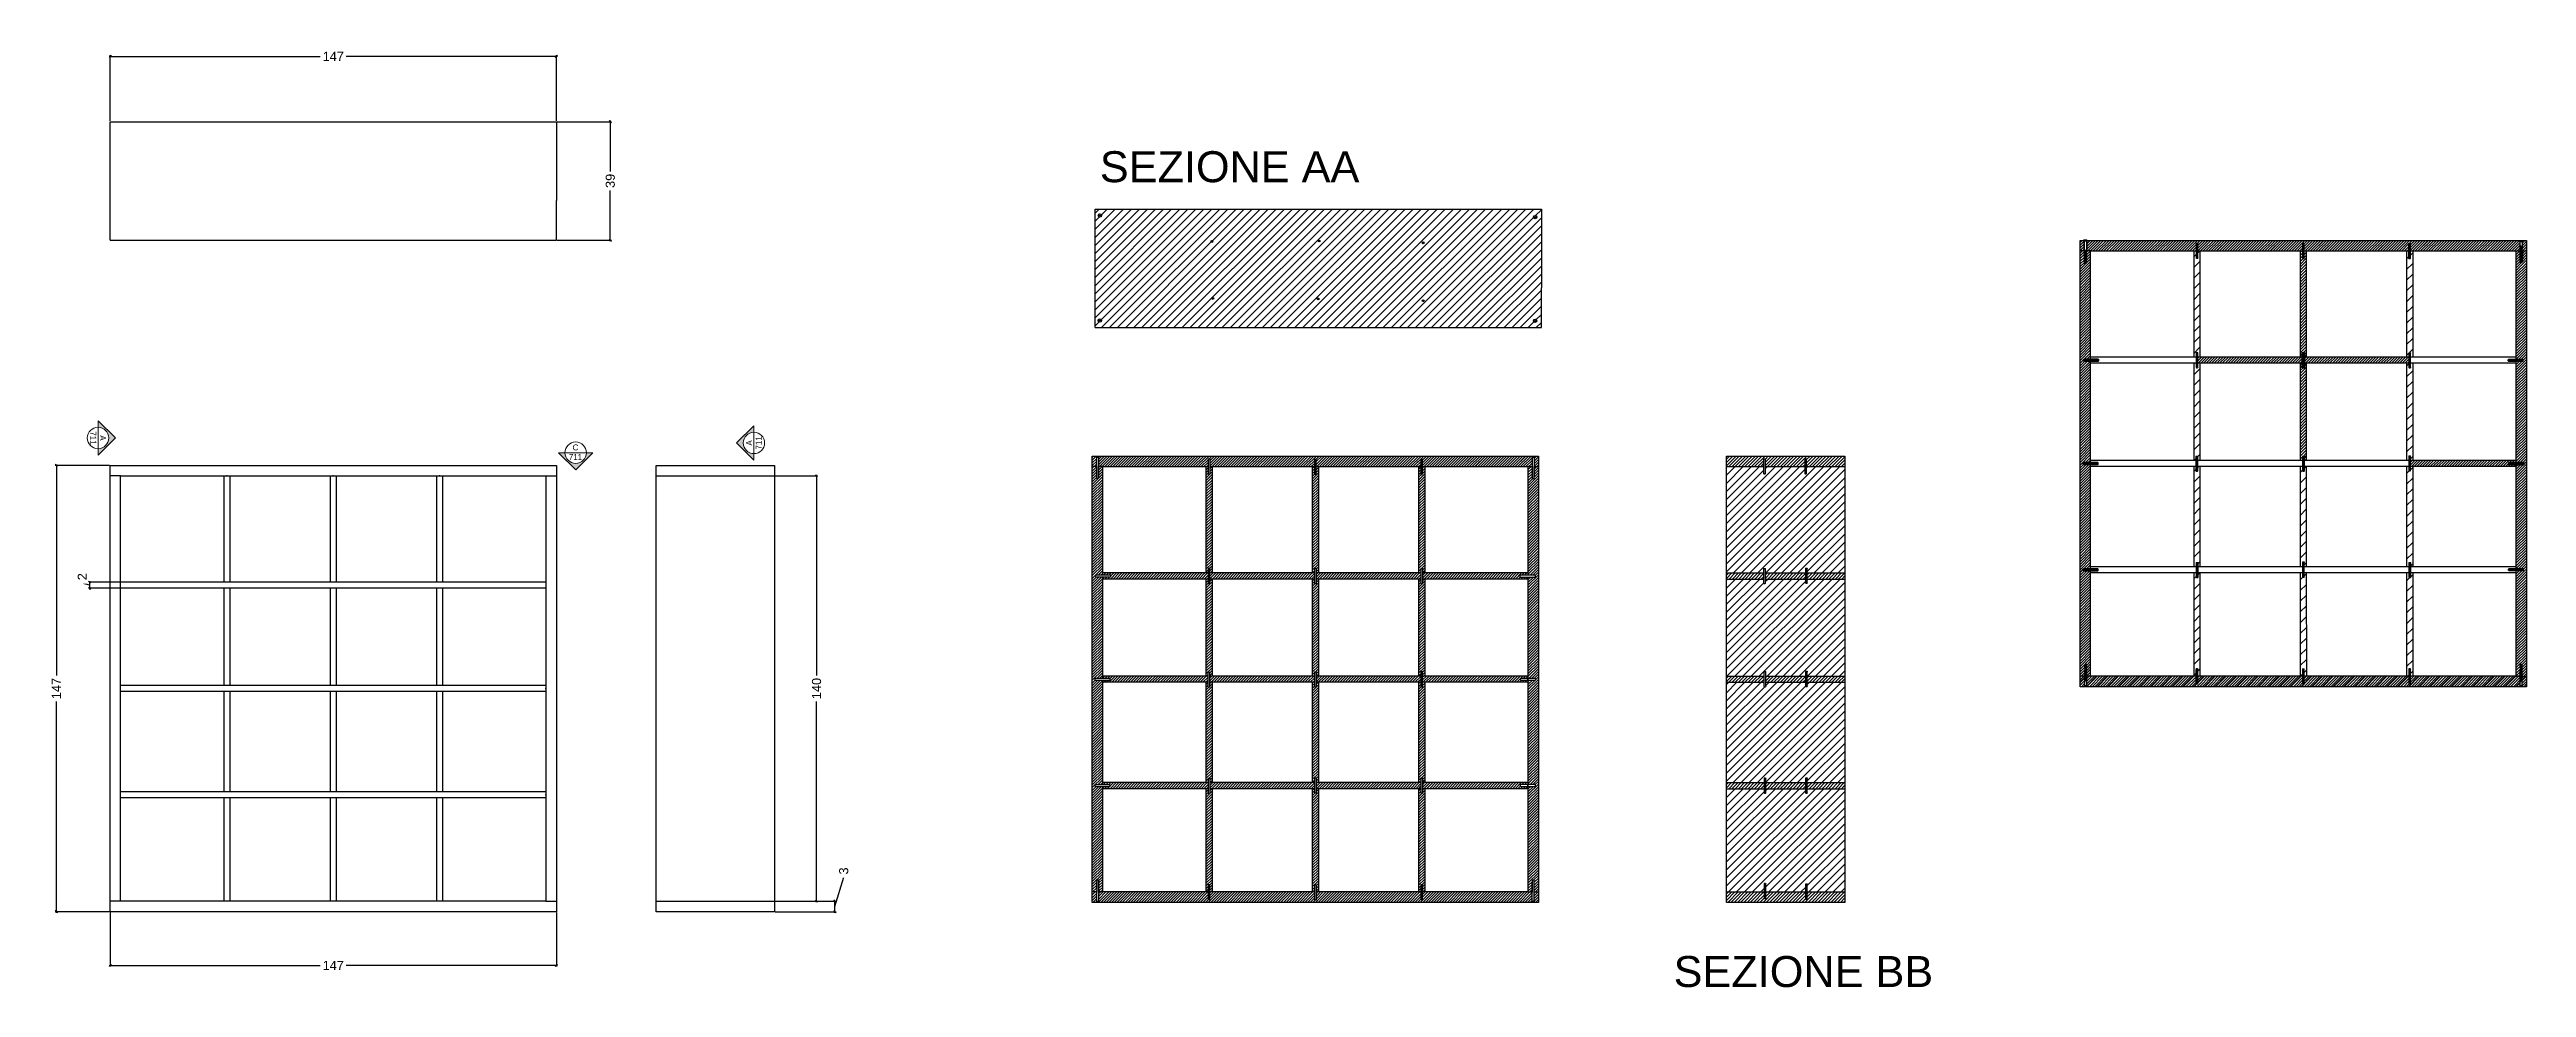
# Model space of a CAD drawing. Header units: inches. Extents: x 17 to 1523, y -134 to 986.
# Drawn here: x 633 to 1449, y 677 to 986 of the extents above; entities that cross this region are included whole.
import ezdxf
from ezdxf.enums import TextEntityAlignment as Align

# ---------------------------------------------------------------- set-up
doc = ezdxf.new("R2010")
doc.units = ezdxf.units.IN
doc.header["$MEASUREMENT"] = 0
doc.layers.get('Defpoints').update_dxf_attribs({"color": 6})
doc.layers.add('A-PRSP-1', color=7, linetype='Continuous', lineweight=40)
for name, color, linetype in [('Chiodi', 7, 'Continuous'), ('G-ANNO-TEXT', 3, 'Continuous'), ('Kallax', 7, 'Continuous'), ('Linea di sezione', 151, 'Continuous'), ('viti', 2, 'Continuous')]:
    doc.layers.add(name, color=color, linetype=linetype)
doc.styles.add('ARIAL', font='Arial.ttf')
doc.dimstyles.new('TICK_36', dxfattribs={"dimtxt": 15, "dimasz": 3.6, "dimexe": 1.8, "dimexo": 1.2, "dimgap": 1.8, "dimtad": 0, "dimdec": 0, "dimzin": 0, "dimdsep": 46, "dimtxsty": 'ARIAL', "dimblk": 'OBLIQUE', "dimcen": 1.8, "dimdle": 1.8, "dimclrd": 256, "dimclrt": 256, "dimadec": 0, "dimazin": 0, "dimtfac": 1, "dimtdec": 0, "dimtmove": 1, "dimatfit": 3, "dimldrblk": 'OPEN90', "dimfxl": 1, "dimtfill": 1, "dimtolj": 1, "dimtzin": 0, "dimarcsym": 0})
pattern_1 = [(45, (864.1837, 82.1774), (-1.767767, 1.767767), [])]

msp = doc.modelspace()

# ---------------------------------------------------------------- texts
at = {"linetype": 'Continuous', "lineweight": 20}
for tag, text, rotation, p in [('711', 'A', 270, (648.56, 858.47)), ('A', 'A301', 270, (651.71, 858.47)), ('A', 'A301', 90, (862.62, 856.84)), ('711', 'A', 90, (865.77, 856.84))]:
    msp.add_attdef(tag, text=text, height=1.95, rotation=rotation, dxfattribs=at).set_placement(p, align=Align.TOP_CENTER)
for tag, text, p in [('711', 'A', (806.41, 853.17)), ('C', 'A301', (806.41, 856.33))]:
    msp.add_attdef(tag, text=text, height=1.95, dxfattribs=at).set_placement(p, align=Align.TOP_CENTER)
at = {"layer": 'Kallax', "char_height": 10.2, "attachment_point": 1}
for s, insert in [('{\\fArial|b0|i0|c0|p0;SEZIONE AA}', (979.13, 952.92)), ('{\\fArial|b0|i0|c0|p0;SEZIONE BB}', (1168.15, 687.83))]:
    msp.add_mtext_dynamic_manual_height_columns(s, width=99.5899, gutter_width=1, heights=[0], dxfattribs=dict(at, insert=insert))

# ---------------------------------------------------------------- blocks, each defined once
blk = doc.blocks.new('_Oblique')
at = {"color": 0, "linetype": 'ByBlock', "lineweight": -2}
blk.add_line((-0.5, -0.5), (0.5, 0.5), dxfattribs=at)
blk = doc.blocks.new('*D74')
at = {"layer": 'Defpoints', "color": 0, "ltscale": 0.6, "transparency": 16777216}
for p in [(800.12, 984.16), (653.12, 962.65), (800.12, 962.65)]:
    blk.add_point(p, dxfattribs=at)
at = {"layer": 'G-ANNO-TEXT', "lineweight": -2, "ltscale": 0.6, "transparency": 16777216}
for p, q in [((652.76, 984.16), (723.09, 984.16)), ((800.48, 984.16), (730.15, 984.16))]:
    blk.add_line(p, q, dxfattribs=at)
at = {"layer": 'G-ANNO-TEXT', "color": 0, "lineweight": -2, "ltscale": 0.6, "transparency": 16777216}
for p, q in [((653.12, 962.89), (653.12, 984.52)), ((800.12, 962.89), (800.12, 984.52))]:
    blk.add_line(p, q, dxfattribs=at)
at = {"layer": 'G-ANNO-TEXT', "lineweight": -2, "ltscale": 0.6, "transparency": 16777216, "xscale": 0.7200000000000001, "yscale": 0.7200000000000001, "zscale": 0.7200000000000001, "rotation": 180}
blk.add_blockref('_Oblique', (653.12, 984.16), dxfattribs=at)
at = {"layer": 'G-ANNO-TEXT', "lineweight": -2, "ltscale": 0.6, "transparency": 16777216, "xscale": 0.7200000000000001, "yscale": 0.7200000000000001, "zscale": 0.7200000000000001}
blk.add_blockref('_Oblique', (800.12, 984.16), dxfattribs=at)
at = {"layer": 'G-ANNO-TEXT', "ltscale": 0.6, "transparency": 16777216, "insert": (726.62, 984.16), "char_height": 3, "attachment_point": 5, "style": 'ARIAL', "bg_fill": 3, "box_fill_scale": 1.25, "bg_fill_color": 256, "bg_fill_true_color": 13158600, "bg_fill_transparency": 0}
blk.add_mtext('\\A1;147', dxfattribs=at)
blk = doc.blocks.new('_Open90')
at = {"color": 0, "linetype": 'ByBlock', "lineweight": -2}
for p, q in [((0, 0), (-1, 0)), ((-0.5, 0.5), (0, 0)), ((0, 0), (-0.5, -0.5))]:
    blk.add_line(p, q, dxfattribs=at)
blk = doc.blocks.new('*D75')
at = {"layer": 'Defpoints', "color": 0, "ltscale": 0.6, "transparency": 16777216}
for p in [(800.12, 962.65), (800.12, 923.65), (817.88, 923.65)]:
    blk.add_point(p, dxfattribs=at)
at = {"layer": 'G-ANNO-TEXT', "lineweight": -2, "ltscale": 0.6, "transparency": 16777216}
for p, q in [((817.88, 963.01), (817.88, 945.64)), ((817.88, 923.29), (817.88, 940.66))]:
    blk.add_line(p, q, dxfattribs=at)
at = {"layer": 'G-ANNO-TEXT', "color": 0, "lineweight": -2, "ltscale": 0.6, "transparency": 16777216}
for p, q in [((800.36, 962.65), (818.24, 962.65)), ((800.36, 923.65), (818.24, 923.65))]:
    blk.add_line(p, q, dxfattribs=at)
at = {"layer": 'G-ANNO-TEXT', "lineweight": -2, "ltscale": 0.6, "transparency": 16777216, "xscale": 0.7200000000000001, "yscale": 0.7200000000000001, "zscale": 0.7200000000000001}
for p, rotation in [((817.88, 962.65), 90), ((817.88, 923.65), 270)]:
    blk.add_blockref('_Oblique', p, dxfattribs=dict(at, rotation=rotation))
at = {"layer": 'G-ANNO-TEXT', "ltscale": 0.6, "transparency": 16777216, "insert": (817.88, 943.15), "char_height": 3, "attachment_point": 5, "rotation": 90, "style": 'ARIAL', "bg_fill": 3, "box_fill_scale": 1.25, "bg_fill_color": 256, "bg_fill_true_color": 13158600, "bg_fill_transparency": 0}
blk.add_mtext('\\A1;39', dxfattribs=at)
blk = doc.blocks.new('*D76')
at = {"layer": 'Defpoints', "color": 0, "ltscale": 0.6, "transparency": 16777216}
for p in [(653.12, 702.43), (800.12, 702.43), (800.12, 684.75)]:
    blk.add_point(p, dxfattribs=at)
at = {"layer": 'G-ANNO-TEXT', "color": 0, "lineweight": -2, "ltscale": 0.6, "transparency": 16777216}
for p, q in [((653.12, 702.19), (653.12, 684.39)), ((800.12, 702.19), (800.12, 684.39))]:
    blk.add_line(p, q, dxfattribs=at)
at = {"layer": 'G-ANNO-TEXT', "lineweight": -2, "ltscale": 0.6, "transparency": 16777216}
for p, q in [((652.76, 684.75), (723.09, 684.75)), ((800.48, 684.75), (730.15, 684.75))]:
    blk.add_line(p, q, dxfattribs=at)
at = {"layer": 'G-ANNO-TEXT', "lineweight": -2, "ltscale": 0.6, "transparency": 16777216, "xscale": 0.7200000000000001, "yscale": 0.7200000000000001, "zscale": 0.7200000000000001, "rotation": 180}
blk.add_blockref('_Oblique', (653.12, 684.75), dxfattribs=at)
at = {"layer": 'G-ANNO-TEXT', "lineweight": -2, "ltscale": 0.6, "transparency": 16777216, "xscale": 0.7200000000000001, "yscale": 0.7200000000000001, "zscale": 0.7200000000000001}
blk.add_blockref('_Oblique', (800.12, 684.75), dxfattribs=at)
at = {"layer": 'G-ANNO-TEXT', "ltscale": 0.6, "transparency": 16777216, "insert": (726.62, 684.75), "char_height": 3, "attachment_point": 5, "style": 'ARIAL', "bg_fill": 3, "box_fill_scale": 1.25, "bg_fill_color": 256, "bg_fill_true_color": 13158600, "bg_fill_transparency": 0}
blk.add_mtext('\\A1;147', dxfattribs=at)
blk = doc.blocks.new('*D77')
at = {"layer": 'Defpoints', "color": 0, "ltscale": 0.6, "transparency": 16777216}
for p in [(635.41, 849.43), (653.12, 849.43), (653.12, 702.43)]:
    blk.add_point(p, dxfattribs=at)
at = {"layer": 'G-ANNO-TEXT', "color": 0, "lineweight": -2, "ltscale": 0.6, "transparency": 16777216}
for p, q in [((652.88, 849.43), (635.05, 849.43)), ((652.88, 702.43), (635.05, 702.43))]:
    blk.add_line(p, q, dxfattribs=at)
at = {"layer": 'G-ANNO-TEXT', "lineweight": -2, "ltscale": 0.6, "transparency": 16777216}
for p, q in [((635.41, 849.79), (635.41, 779.46)), ((635.41, 702.07), (635.41, 772.4))]:
    blk.add_line(p, q, dxfattribs=at)
at = {"layer": 'G-ANNO-TEXT', "lineweight": -2, "ltscale": 0.6, "transparency": 16777216, "xscale": 0.7200000000000001, "yscale": 0.7200000000000001, "zscale": 0.7200000000000001}
for p, rotation in [((635.41, 849.43), 90), ((635.41, 702.43), 270)]:
    blk.add_blockref('_Oblique', p, dxfattribs=dict(at, rotation=rotation))
at = {"layer": 'G-ANNO-TEXT', "ltscale": 0.6, "transparency": 16777216, "insert": (635.41, 775.93), "char_height": 3, "attachment_point": 5, "rotation": 90, "style": 'ARIAL', "bg_fill": 3, "box_fill_scale": 1.25, "bg_fill_color": 256, "bg_fill_true_color": 13158600, "bg_fill_transparency": 0}
blk.add_mtext('\\A1;147', dxfattribs=at)
blk = doc.blocks.new('*D78')
at = {"layer": 'Defpoints', "color": 0, "ltscale": 0.6, "transparency": 16777216}
for p in [(871.98, 705.89), (871.98, 702.43), (891.89, 705.89)]:
    blk.add_point(p, dxfattribs=at)
at = {"layer": 'G-ANNO-TEXT', "lineweight": -2, "ltscale": 0.6, "transparency": 16777216}
for p, q in [((891.89, 704.16), (894.78, 713.81)), ((894.78, 713.81), (894.78, 714.53)), ((891.89, 702.07), (891.89, 706.25))]:
    blk.add_line(p, q, dxfattribs=at)
at = {"layer": 'G-ANNO-TEXT', "color": 0, "lineweight": -2, "ltscale": 0.6, "transparency": 16777216}
for p, q in [((872.22, 705.89), (892.25, 705.89)), ((872.22, 702.43), (892.25, 702.43))]:
    blk.add_line(p, q, dxfattribs=at)
at = {"layer": 'G-ANNO-TEXT', "lineweight": -2, "ltscale": 0.6, "transparency": 16777216, "xscale": 0.7200000000000001, "yscale": 0.7200000000000001, "zscale": 0.7200000000000001}
for p, rotation in [((891.89, 705.89), 90), ((891.89, 702.43), 270)]:
    blk.add_blockref('_Oblique', p, dxfattribs=dict(at, rotation=rotation))
at = {"layer": 'G-ANNO-TEXT', "ltscale": 0.6, "transparency": 16777216, "insert": (894.78, 715.85), "char_height": 3, "attachment_point": 5, "rotation": 90, "style": 'ARIAL', "bg_fill": 3, "box_fill_scale": 1.25, "bg_fill_color": 256, "bg_fill_true_color": 13158600, "bg_fill_transparency": 0}
blk.add_mtext('\\A1;3', dxfattribs=at)
blk = doc.blocks.new('*D79')
at = {"layer": 'Defpoints', "color": 0, "ltscale": 0.6, "transparency": 16777216}
for p in [(871.98, 846), (885.83, 846), (871.98, 705.89)]:
    blk.add_point(p, dxfattribs=at)
at = {"layer": 'G-ANNO-TEXT', "color": 0, "lineweight": -2, "ltscale": 0.6, "transparency": 16777216}
for p, q in [((872.22, 846), (886.19, 846)), ((872.22, 705.89), (886.19, 705.89))]:
    blk.add_line(p, q, dxfattribs=at)
at = {"layer": 'G-ANNO-TEXT', "lineweight": -2, "ltscale": 0.6, "transparency": 16777216}
for p, q in [((885.83, 846.36), (885.83, 779.47)), ((885.83, 705.53), (885.83, 772.41))]:
    blk.add_line(p, q, dxfattribs=at)
at = {"layer": 'G-ANNO-TEXT', "lineweight": -2, "ltscale": 0.6, "transparency": 16777216, "xscale": 0.7200000000000001, "yscale": 0.7200000000000001, "zscale": 0.7200000000000001}
for p, rotation in [((885.83, 846), 90), ((885.83, 705.89), 270)]:
    blk.add_blockref('_Oblique', p, dxfattribs=dict(at, rotation=rotation))
at = {"layer": 'G-ANNO-TEXT', "ltscale": 0.6, "transparency": 16777216, "insert": (885.83, 775.94), "char_height": 3, "attachment_point": 5, "rotation": 90, "style": 'ARIAL', "bg_fill": 3, "box_fill_scale": 1.25, "bg_fill_color": 256, "bg_fill_true_color": 13158600, "bg_fill_transparency": 0}
blk.add_mtext('\\A1;140', dxfattribs=at)
blk = doc.blocks.new('*D80')
at = {"layer": 'Defpoints', "color": 0, "ltscale": 0.6, "transparency": 16777216}
for p in [(656.56, 810.97), (656.56, 808.97)]:
    blk.add_point(p, dxfattribs=at)
at = {"layer": 'G-ANNO-TEXT', "lineweight": -2, "ltscale": 0.6, "transparency": 16777216}
for p, q in [((643.94, 810.69), (643.94, 811.41)), ((646.34, 809.97), (643.94, 810.69)), ((646.34, 811.33), (646.34, 808.61))]:
    blk.add_line(p, q, dxfattribs=at)
at = {"layer": 'G-ANNO-TEXT', "color": 0, "lineweight": -2, "ltscale": 0.6, "transparency": 16777216}
for p, q in [((656.32, 810.97), (645.98, 810.97)), ((656.32, 808.97), (645.98, 808.97))]:
    blk.add_line(p, q, dxfattribs=at)
at = {"layer": 'G-ANNO-TEXT', "ltscale": 0.6, "transparency": 16777216, "insert": (643.94, 812.77), "char_height": 3, "attachment_point": 5, "rotation": 90, "style": 'ARIAL', "bg_fill": 3, "box_fill_scale": 1.25, "bg_fill_color": 256, "bg_fill_true_color": 13158600, "bg_fill_transparency": 0}
blk.add_mtext('\\A1;2', dxfattribs=at)
at = {"layer": 'Defpoints', "color": 0, "ltscale": 0.6, "transparency": 16777216}
blk.add_point((646.34, 808.97), dxfattribs=at)
at = {"layer": 'G-ANNO-TEXT', "lineweight": -2, "ltscale": 0.6, "transparency": 16777216, "xscale": 0.7200000000000001, "yscale": 0.7200000000000001, "zscale": 0.7200000000000001}
for p, rotation in [((646.34, 810.97), 90), ((646.34, 808.97), 270)]:
    blk.add_blockref('_Oblique', p, dxfattribs=dict(at, rotation=rotation))

# ---------------------------------------------------------------- hatches: boundary and pattern name
h = msp.add_hatch()
h.set_pattern_fill('ANSI31', color=40, scale=15)
h.paths.add_polyline_path([(1124.58, 933.85), (977.58, 933.85), (977.58, 894.85), (1124.58, 894.85), (1124.58, 907.88)])
h.paths.add_polyline_path([(1016.38, 923.21, -1), (1015.78, 923.21, -1)], flags=16)
h.paths.add_polyline_path([(1016.28, 923.21, -1), (1015.88, 923.21, -1)], flags=0)
h.paths.add_polyline_path([(1016.7, 904.45, -1), (1016.1, 904.45, -1)], flags=16)
h.paths.add_polyline_path([(1016.6, 904.45, -1), (1016.2, 904.45, -1)], flags=0)
h.paths.add_polyline_path([(1051.71, 923.35, -1), (1051.11, 923.35, -1)], flags=16)
h.paths.add_polyline_path([(1051.61, 923.35, -1), (1051.21, 923.35, -1)], flags=0)
h.paths.add_polyline_path([(978.6, 931.74, -1), (979.73, 931.74, -1)], flags=16)
h.paths.add_polyline_path([(979.37, 931.74), (979.27, 931.56), (979.06, 931.56), (978.96, 931.74), (979.06, 931.92), (979.27, 931.92)], flags=0)
h.paths.add_polyline_path([(1051.37, 904.27, -1), (1050.77, 904.27, -1)], flags=16)
h.paths.add_polyline_path([(1051.27, 904.27, -1), (1050.87, 904.27, -1)], flags=0)
h.paths.add_polyline_path([(979.7, 897.16, -1), (978.56, 897.16, -1)], flags=16)
h.paths.add_polyline_path([(979.23, 897.34), (979.34, 897.16), (979.23, 896.99), (979.03, 896.99), (978.92, 897.16), (979.03, 897.34)], flags=0)
h.paths.add_polyline_path([(1085.95, 922.77, -1), (1085.35, 922.77, -1)], flags=16)
h.paths.add_polyline_path([(1085.85, 922.77, -1), (1085.45, 922.77, -1)], flags=0)
h.paths.add_polyline_path([(1085.95, 903.68, -1), (1085.35, 903.68, -1)], flags=16)
h.paths.add_polyline_path([(1085.85, 903.68, -1), (1085.45, 903.68, -1)], flags=0)
h.paths.add_polyline_path([(1123.12, 931.22, -1), (1121.98, 931.22, -1)], flags=16)
h.paths.add_polyline_path([(1122.35, 931.22), (1122.45, 931.4), (1122.65, 931.4), (1122.76, 931.22), (1122.65, 931.04), (1122.45, 931.04)], flags=0)
h.paths.add_polyline_path([(1123.09, 897.09, -1), (1121.95, 897.09, -1)], flags=16)
h.paths.add_polyline_path([(1122.31, 897.09), (1122.42, 897.27), (1122.62, 897.27), (1122.73, 897.09), (1122.62, 896.91), (1122.42, 896.91)], flags=0)
h = msp.add_hatch()
h.set_pattern_fill('ANSI31', color=40, scale=5)
edge = h.paths.add_edge_path()
edge.add_spline(control_points=[(1446.94, 923.24), (1446.92, 923.27), (1446.84, 923.37), (1446.78, 923.47), (1446.73, 923.55)], knot_values=[0, 0, 0, 0, 0.109536, 0.374376, 0.374376, 0.374376, 0.374376], degree=3, periodic=0)
edge.add_line((1446.73, 923.55), (1304.25, 923.55))
edge.add_line((1304.25, 923.55), (1304.25, 920.12))
edge.add_line((1304.25, 920.12), (1305.52, 920.12))
edge.add_line((1305.52, 920.12), (1340.28, 920.12))
edge.add_line((1340.28, 920.12), (1340.28, 922.52))
edge.add_line((1340.28, 922.52), (1340.38, 922.67))
edge.add_line((1340.38, 922.67), (1340.78, 922.67))
edge.add_line((1340.78, 922.67), (1340.88, 922.52))
edge.add_line((1340.88, 922.52), (1340.88, 920.12))
edge.add_line((1340.88, 920.12), (1375.87, 920.12))
edge.add_line((1375.87, 920.12), (1375.87, 922.45))
edge.add_line((1375.87, 922.45), (1375.27, 922.45))
edge.add_line((1375.27, 922.45), (1375.37, 922.6))
edge.add_line((1375.37, 922.6), (1375.77, 922.6))
edge.add_line((1375.77, 922.6), (1375.87, 922.45))
edge.add_line((1375.87, 922.45), (1375.87, 920.12))
edge.add_line((1375.87, 920.12), (1410.27, 920.12))
edge.add_line((1410.27, 920.12), (1410.27, 922.41))
edge.add_line((1410.27, 922.41), (1410.37, 922.56))
edge.add_line((1410.37, 922.56), (1410.77, 922.56))
edge.add_line((1410.77, 922.56), (1410.87, 922.41))
edge.add_line((1410.87, 922.41), (1410.87, 920.12))
edge.add_line((1410.87, 920.12), (1445.63, 920.12))
edge.add_line((1445.63, 920.12), (1447.07, 920.12))
edge.add_line((1447.07, 920.12), (1447.07, 920.25))
edge.add_line((1447.07, 920.25), (1446.94, 920.19))
edge.add_line((1446.94, 920.19), (1446.94, 920.29))
edge.add_line((1446.94, 920.29), (1447.07, 920.34))
edge.add_line((1447.07, 920.34), (1447.07, 920.48))
edge.add_line((1447.07, 920.48), (1446.95, 920.42))
edge.add_line((1446.95, 920.42), (1446.95, 920.51))
edge.add_line((1446.95, 920.51), (1447.07, 920.57))
edge.add_line((1447.07, 920.57), (1447.07, 920.7))
edge.add_line((1447.07, 920.7), (1446.94, 920.64))
edge.add_line((1446.94, 920.64), (1446.94, 920.74))
edge.add_line((1446.94, 920.74), (1447.07, 920.79))
edge.add_line((1447.07, 920.79), (1447.07, 920.93))
edge.add_line((1447.07, 920.93), (1446.94, 920.87))
edge.add_line((1446.94, 920.87), (1446.94, 920.97))
edge.add_line((1446.94, 920.97), (1447.07, 921.03))
edge.add_line((1447.07, 921.03), (1447.07, 921.16))
edge.add_line((1447.07, 921.16), (1446.94, 921.1))
edge.add_line((1446.94, 921.1), (1446.94, 921.2))
edge.add_line((1446.94, 921.2), (1447.07, 921.25))
edge.add_line((1447.07, 921.25), (1447.07, 921.39))
edge.add_line((1447.07, 921.39), (1446.94, 921.34))
edge.add_line((1446.94, 921.34), (1446.94, 921.43))
edge.add_line((1446.94, 921.43), (1447.07, 921.49))
edge.add_line((1447.07, 921.49), (1446.94, 921.86))
edge.add_line((1446.94, 921.86), (1446.94, 923.24))
h.paths.add_polyline_path([(1302.08, 920.12), (1303.31, 920.12), (1303.31, 923.55), (1302.08, 923.55)])
h = msp.add_hatch()
h.set_pattern_fill('ANSI31', color=40, scale=5)
h.paths.add_polyline_path([(1410.33, 885.09), (1376.02, 885.09), (1376.02, 883.09), (1410.33, 883.09)])
h.paths.add_polyline_path([(1375.22, 885.09), (1340.84, 885.09), (1340.84, 883.09), (1375.22, 883.09)])
h = msp.add_hatch()
h.set_pattern_fill('ANSI31', color=40, scale=5)
h.paths.add_polyline_path([(980.08, 849.05), (978.69, 849.05), (978.69, 848.97), (978.56, 848.91), (978.56, 848.78), (978.69, 848.83), (978.69, 848.74), (978.56, 848.68), (978.56, 848.55), (978.69, 848.61), (978.69, 848.52), (978.56, 848.46), (978.56, 848.32), (978.69, 848.38), (978.69, 848.28), (978.56, 848.23), (978.56, 848.09), (978.69, 848.14), (978.69, 848.05), (978.56, 847.99), (978.56, 847.86), (978.69, 847.92), (978.69, 847.82), (978.56, 847.76), (978.56, 847.63), (978.69, 847.68), (978.69, 847.59), (978.56, 847.53), (978.56, 847.4), (978.69, 847.46), (978.69, 847.37), (978.56, 847.31), (978.56, 847.17), (978.69, 847.23), (978.69, 847.13), (978.56, 847.08), (978.56, 846.94), (978.69, 846.99), (978.69, 846.9), (978.56, 846.84), (978.56, 846.71), (978.69, 846.77), (978.69, 846.67), (978.56, 846.61), (978.56, 846.48), (978.69, 846.53), (978.69, 846.44), (978.56, 846.38), (978.56, 846.25), (978.69, 846.31), (978.69, 846.22), (978.56, 846.16), (978.56, 846.02), (978.69, 846.08), (978.69, 845.98), (978.56, 845.93), (978.56, 845.79), (978.69, 845.84), (978.69, 845.75), (978.56, 845.69), (978.56, 845.56), (978.69, 845.62), (978.69, 845.52), (978.56, 845.46), (978.56, 845.17, -0.133087), (978.12, 845.17), (978.12, 845.26), (977.99, 845.21), (977.99, 845.3), (978.12, 845.36), (978.12, 845.49), (977.99, 845.43), (977.99, 845.53), (978.12, 845.59), (978.12, 845.73), (977.99, 845.67), (977.99, 845.76), (978.12, 845.82), (978.12, 845.96), (977.99, 845.9), (977.99, 846), (978.12, 846.05), (978.12, 846.18), (977.99, 846.12), (977.99, 846.22), (978.12, 846.28), (978.12, 846.41), (977.99, 846.36), (977.99, 846.45), (978.12, 846.51), (978.12, 846.64), (977.99, 846.58), (977.99, 846.68), (978.12, 846.74), (978.12, 846.88), (977.99, 846.82), (977.99, 846.91), (978.12, 846.97), (978.12, 847.11), (977.99, 847.05), (977.99, 847.15), (978.12, 847.2), (978.12, 847.33), (977.99, 847.27), (977.99, 847.37), (978.12, 847.43), (978.12, 847.56), (977.99, 847.51), (977.99, 847.6), (978.12, 847.66), (978.12, 847.79), (977.99, 847.73), (977.99, 847.83), (978.12, 847.89), (978.12, 848.03), (977.99, 847.97), (977.99, 848.06), (978.12, 848.12), (978.12, 848.26), (977.99, 848.2), (977.99, 848.3), (978.12, 848.35), (978.12, 848.48), (977.99, 848.42), (977.99, 848.52), (978.12, 848.58), (978.12, 848.71), (977.99, 848.66), (977.99, 848.75), (978.12, 848.81), (978.12, 848.94), (977.99, 848.88), (977.99, 848.98), (978.12, 849.04), (978.12, 849.05), (977.99, 849.05), (976.64, 849.05), (976.64, 708.93), (978.15, 708.93), (978.15, 709), (978.28, 709.05), (978.28, 709.19), (978.15, 709.13), (978.15, 709.23), (978.28, 709.28), (978.28, 709.41), (978.15, 709.36), (978.15, 709.45), (978.28, 709.51), (978.28, 709.65), (978.15, 709.59), (978.15, 709.68), (978.28, 709.74), (978.28, 709.88), (978.15, 709.82), (978.15, 709.92), (978.28, 709.98), (978.28, 710.11), (978.15, 710.05), (978.15, 710.15), (978.28, 710.2), (978.28, 710.34), (978.15, 710.28), (978.15, 710.38), (978.28, 710.43), (978.28, 710.56), (978.15, 710.51), (978.15, 710.6), (978.28, 710.66), (978.28, 710.8), (978.15, 710.74), (978.15, 710.83), (978.28, 710.89), (978.28, 711.03), (978.15, 710.97), (978.15, 711.07), (978.28, 711.13), (978.28, 711.26), (978.15, 711.2), (978.15, 711.3), (978.28, 711.35), (978.28, 711.49), (978.15, 711.43), (978.15, 711.53), (978.28, 711.58), (978.28, 711.71), (978.15, 711.66), (978.15, 711.75), (978.28, 711.81), (978.28, 711.95), (978.15, 711.89), (978.15, 711.98), (978.28, 712.04), (978.28, 712.18), (978.15, 712.12), (978.15, 712.22), (978.28, 712.28), (978.28, 712.41), (978.15, 712.35), (978.15, 712.45), (978.28, 712.5), (978.28, 712.8, -0.133087), (978.72, 712.8), (978.72, 712.7), (978.85, 712.76), (978.85, 712.67), (978.72, 712.61), (978.72, 712.48), (978.85, 712.53), (978.85, 712.44), (978.72, 712.38), (978.72, 712.24), (978.85, 712.3), (978.85, 712.21), (978.72, 712.15), (978.72, 712.01), (978.85, 712.06), (978.85, 711.97), (978.72, 711.91), (978.72, 711.79), (978.85, 711.84), (978.85, 711.75), (978.72, 711.69), (978.72, 711.55), (978.85, 711.61), (978.85, 711.52), (978.72, 711.46), (978.72, 711.33), (978.85, 711.38), (978.85, 711.29), (978.72, 711.23), (978.72, 711.09), (978.85, 711.15), (978.85, 711.06), (978.72, 711), (978.72, 710.86), (978.85, 710.91), (978.85, 710.82), (978.72, 710.76), (978.72, 710.63), (978.85, 710.69), (978.85, 710.6), (978.72, 710.54), (978.72, 710.4), (978.85, 710.46), (978.85, 710.37), (978.72, 710.31), (978.72, 710.18), (978.85, 710.23), (978.85, 710.14), (978.72, 710.08), (978.72, 709.94), (978.85, 710), (978.85, 709.91), (978.72, 709.85), (978.72, 709.71), (978.85, 709.76), (978.85, 709.67), (978.72, 709.61), (978.72, 709.49), (978.85, 709.54), (978.85, 709.45), (978.72, 709.39), (978.72, 709.25), (978.85, 709.31), (978.85, 709.22), (978.72, 709.16), (978.72, 709.03), (978.85, 709.08), (978.85, 708.99), (978.73, 708.93), (980.08, 708.93), (980.08, 743.65), (977.71, 743.65), (977.56, 743.75), (977.56, 744.15), (977.71, 744.25), (980.08, 744.25), (980.08, 778.68), (977.72, 778.68), (977.57, 778.78), (977.57, 779.18), (977.72, 779.28), (980.08, 779.28), (980.08, 812.73), (977.9, 812.73), (977.74, 812.83), (977.74, 813.23), (977.9, 813.33), (980.08, 813.33)])
edge = h.paths.add_edge_path()
edge.add_spline(control_points=[(977.99, 852.17), (977.97, 852.2), (977.93, 852.25), (977.89, 852.3), (977.87, 852.32)], knot_values=[0, 0, 0, 0, 0.109536, 0.18966, 0.18966, 0.18966, 0.18966], degree=3, periodic=0)
edge.add_spline(control_points=[(977.87, 852.32), (977.84, 852.37), (977.81, 852.42), (977.77, 852.48)], knot_values=[0.18966, 0.18966, 0.18966, 0.18966, 0.378924, 0.378924, 0.378924, 0.378924], degree=3, periodic=0)
edge.add_line((977.77, 852.48), (976.64, 852.48))
edge.add_line((976.64, 852.48), (976.64, 849.05))
edge.add_line((976.64, 849.05), (977.99, 849.05))
edge.add_line((977.99, 849.05), (977.99, 852.17))
h = msp.add_hatch()
h.set_pattern_fill('ANSI31', color=40, scale=5)
edge = h.paths.add_edge_path()
edge.add_line((1014.84, 851.6), (1015.34, 851.6))
edge.add_line((1015.34, 851.6), (1015.44, 851.44))
edge.add_line((1015.44, 851.44), (1015.44, 849.05))
edge.add_line((1015.44, 849.05), (1049.83, 849.05))
edge.add_line((1049.83, 849.05), (1049.83, 851.53))
edge.add_line((1049.83, 851.53), (1050.33, 851.53))
edge.add_line((1050.33, 851.53), (1050.43, 851.38))
edge.add_line((1050.43, 851.38), (1050.43, 849.05))
edge.add_line((1050.43, 849.05), (1084.83, 849.05))
edge.add_line((1084.83, 849.05), (1084.83, 851.49))
edge.add_line((1084.83, 851.49), (1085.33, 851.49))
edge.add_line((1085.33, 851.49), (1085.43, 851.34))
edge.add_line((1085.43, 851.34), (1085.43, 849.05))
edge.add_line((1085.43, 849.05), (1120.18, 849.05))
edge.add_line((1120.18, 849.05), (1121.5, 849.05))
edge.add_line((1121.5, 849.05), (1121.5, 852.17))
edge.add_spline(control_points=[(1121.5, 852.17), (1121.48, 852.2), (1121.4, 852.3), (1121.33, 852.4), (1121.29, 852.48)], knot_values=[0, 0, 0, 0, 0.109536, 0.374376, 0.374376, 0.374376, 0.374376], degree=3, periodic=0)
edge.add_line((1121.26, 852.48), (978.91, 852.48))
edge.add_spline(control_points=[(978.91, 852.48), (978.86, 852.4), (978.79, 852.29), (978.71, 852.2), (978.69, 852.17)], knot_values=[0, 0, 0, 0, 0.269387, 0.378924, 0.378924, 0.378924, 0.378924], degree=3, periodic=0)
edge.add_line((978.71, 852.17), (978.69, 852.17))
edge.add_line((978.69, 852.17), (978.69, 849.05))
edge.add_line((978.69, 849.05), (980.08, 849.05))
edge.add_line((980.08, 849.05), (1014.84, 849.05))
edge.add_line((1014.84, 849.05), (1014.84, 851.6))
h = msp.add_hatch()
h.set_pattern_fill('ANSI31', color=40, scale=6)
h.paths.add_polyline_path([(1224.58, 852.48), (1185.58, 852.48), (1185.58, 849.05), (1197.81, 849.05), (1197.81, 851.46), (1197.91, 851.61), (1198.31, 851.61), (1198.41, 851.46), (1198.41, 849.05), (1211.36, 849.05), (1211.36, 851.48), (1211.45, 851.63), (1211.86, 851.63), (1211.96, 851.48), (1211.96, 849.05), (1224.58, 849.05)])
h.paths.add_polyline_path([(1211.59, 814.02), (1198.41, 814.02), (1198.41, 812.02), (1211.59, 812.02)])
h.paths.add_polyline_path([(1224.58, 814.02), (1212.19, 814.02), (1212.19, 812.02), (1224.58, 812.02)])
h.paths.add_polyline_path([(1197.81, 814.02), (1185.58, 814.02), (1185.58, 812.02), (1197.81, 812.02)])
h.paths.add_polyline_path([(1211.59, 779.99), (1198.51, 779.99), (1198.51, 777.99), (1211.59, 777.99)])
h.paths.add_polyline_path([(1197.91, 779.99), (1185.58, 779.99), (1185.58, 777.99), (1197.91, 777.99)])
h.paths.add_polyline_path([(1224.58, 779.99), (1212.19, 779.99), (1212.19, 777.99), (1224.58, 777.99)])
h = msp.add_hatch()
h.set_pattern_fill('ANSI31', color=40, scale=15)
h.paths.add_polyline_path([(1224.58, 812.02), (1212.19, 812.02), (1212.19, 810.63), (1211.59, 810.63), (1211.59, 812.02), (1198.41, 812.02), (1198.41, 810.53), (1197.81, 810.53), (1197.81, 812.02), (1185.58, 812.02), (1185.58, 779.99), (1197.91, 779.99), (1197.91, 781.54), (1198.41, 781.54), (1198.51, 781.39), (1198.51, 779.99), (1211.59, 779.99), (1211.59, 781.64), (1212.09, 781.64), (1212.19, 781.49), (1212.19, 779.99), (1224.58, 779.99)])
h.paths.add_polyline_path([(1224.58, 849.05), (1211.96, 849.05), (1211.96, 846.63), (1211.36, 846.63), (1211.36, 849.05), (1198.41, 849.05), (1198.41, 846.61), (1197.81, 846.61), (1197.81, 849.05), (1185.58, 849.05), (1185.58, 814.02), (1197.81, 814.02), (1197.81, 815.53), (1198.31, 815.53), (1198.41, 815.38), (1198.41, 814.02), (1211.59, 814.02), (1211.59, 815.63), (1212.09, 815.63), (1212.19, 815.48), (1212.19, 814.02), (1224.58, 814.02)])
h.paths.add_polyline_path([(1224.58, 777.99), (1212.19, 777.99), (1212.19, 776.64), (1211.59, 776.64), (1211.59, 777.99), (1198.51, 777.99), (1198.51, 776.54), (1197.91, 776.54), (1197.91, 777.99), (1185.58, 777.99), (1185.58, 744.96), (1197.95, 744.96), (1197.95, 746.5), (1198.45, 746.5), (1198.55, 746.35), (1198.55, 744.96), (1211.59, 744.96), (1211.59, 746.5), (1212.09, 746.5), (1212.19, 746.35), (1212.19, 744.96), (1224.58, 744.96)])
h.paths.add_polyline_path([(1224.58, 742.96), (1212.19, 742.96), (1212.19, 741.5), (1211.59, 741.5), (1211.59, 742.96), (1198.55, 742.96), (1198.55, 741.5), (1197.95, 741.5), (1197.95, 742.96), (1185.58, 742.96), (1185.58, 708.93), (1197.95, 708.93), (1197.95, 711.8), (1198.45, 711.8), (1198.55, 711.65), (1198.55, 708.93), (1211.59, 708.93), (1211.59, 711.59), (1212.09, 711.59), (1212.19, 711.44), (1212.19, 708.93), (1224.58, 708.93)])
h = msp.add_hatch()
h.set_pattern_fill('ANSI31', color=40, scale=5)
h.paths.add_polyline_path([(1445.58, 850.43), (1445.58, 851.06), (1410.91, 851.06), (1410.91, 849.06), (1445.63, 849.06), (1445.63, 849.63), (1443.17, 849.63), (1443.17, 850.43)])
h = msp.add_hatch()
h.set_pattern_fill('ANSI31', color=40, scale=6)
h.paths.add_polyline_path([(1197.95, 744.96), (1185.58, 744.96), (1185.58, 742.96), (1197.95, 742.96)])
h.paths.add_polyline_path([(1211.59, 744.96), (1198.55, 744.96), (1198.55, 742.96), (1211.59, 742.96)])
h.paths.add_polyline_path([(1224.58, 744.96), (1212.19, 744.96), (1212.19, 742.96), (1224.58, 742.96)])
h.paths.add_polyline_path([(1197.95, 708.93), (1185.58, 708.93), (1185.58, 705.48), (1224.58, 705.48), (1224.58, 708.93), (1212.19, 708.93), (1212.19, 706.73), (1212.09, 706.59), (1211.69, 706.59), (1211.59, 706.73), (1211.59, 708.93), (1198.55, 708.93), (1198.55, 706.93), (1198.45, 706.8), (1198.05, 706.8), (1197.95, 706.93)])
h = msp.add_hatch()
h.set_pattern_fill('ANSI31', color=40, scale=5)
edge = h.paths.add_edge_path()
edge.add_line((978.15, 708.9), (978.15, 708.93))
edge.add_line((978.15, 708.93), (976.64, 708.93))
edge.add_line((976.64, 708.93), (976.64, 705.48))
edge.add_line((976.64, 705.48), (977.93, 705.48))
edge.add_spline(control_points=[(977.93, 705.49), (977.98, 705.57), (978.05, 705.67), (978.13, 705.77), (978.15, 705.8)], knot_values=[0, 0, 0, 0, 0.270181, 0.379718, 0.379718, 0.379718, 0.379718], degree=3, periodic=0)
edge.add_line((978.15, 705.8), (978.15, 708.9))
at = {"layer": 'A-PRSP-1', "linetype": 'Continuous', "lineweight": 20}
h = msp.add_hatch(color=256, dxfattribs=at)
h.dxf.hatch_style = 1
h.paths.add_polyline_path([(865.19, 851.17), (865.19, 853.31, -1), (865.19, 860.37), (865.19, 862.51), (859.48, 856.84)])
h = msp.add_hatch(color=256, dxfattribs=at)
h.dxf.hatch_style = 1
h.paths.add_polyline_path([(812.15, 853.63), (810.01, 853.63, -1), (802.95, 853.63), (800.81, 853.63), (806.48, 847.93)])
at = {"layer": 'Linea di sezione'}
h = msp.add_hatch(dxfattribs=at)
h.set_pattern_fill('ANSI31', color=256, scale=20)
h.set_pattern_definition(pattern_1)
h.paths.add_polyline_path([(1341.54, 920.12), (1339.54, 920.12), (1339.54, 885.09), (1341.54, 885.09)])
h = msp.add_hatch(dxfattribs=at)
h.set_pattern_fill('ANSI31', color=256, scale=20)
h.set_pattern_definition(pattern_1)
h.paths.add_polyline_path([(1411.6, 920.12), (1409.6, 920.12), (1409.6, 885.09), (1411.6, 885.09)])
h = msp.add_hatch(dxfattribs=at)
h.set_pattern_fill('ANSI31', color=256, scale=20)
h.set_pattern_definition(pattern_1)
h.paths.add_polyline_path([(1341.54, 883.09), (1339.54, 883.09), (1339.54, 851.06), (1341.54, 851.06)])
h = msp.add_hatch(dxfattribs=at)
h.set_pattern_fill('ANSI31', color=256, scale=20)
h.set_pattern_definition(pattern_1)
h.paths.add_polyline_path([(1411.6, 883.09), (1409.6, 883.09), (1409.6, 866.95), (1409.6, 851.06), (1411.6, 851.06), (1411.6, 866.95)])
h = msp.add_hatch(dxfattribs=at)
h.set_pattern_fill('ANSI31', color=256, scale=20)
h.set_pattern_definition(pattern_1)
h.paths.add_polyline_path([(1341.54, 849.06), (1339.54, 849.06), (1339.54, 816.03), (1341.54, 816.03)])
h = msp.add_hatch(dxfattribs=at)
h.set_pattern_fill('ANSI31', color=256, scale=20)
h.set_pattern_definition(pattern_1)
h.paths.add_polyline_path([(1376.57, 849.06), (1374.57, 849.06), (1374.57, 816.03), (1376.57, 816.03)])
h = msp.add_hatch(dxfattribs=at)
h.set_pattern_fill('ANSI31', color=256, scale=20)
h.set_pattern_definition(pattern_1)
h.paths.add_polyline_path([(1411.6, 849.06), (1409.6, 849.06), (1409.6, 816.03), (1411.6, 816.03)])
h = msp.add_hatch(dxfattribs=at)
h.set_pattern_fill('ANSI31', color=256, scale=20)
h.set_pattern_definition(pattern_1)
h.paths.add_polyline_path([(1341.54, 814.03), (1339.54, 814.03), (1339.54, 780), (1341.54, 780)])
h = msp.add_hatch(dxfattribs=at)
h.set_pattern_fill('ANSI31', color=256, scale=20)
h.set_pattern_definition(pattern_1)
h.paths.add_polyline_path([(1376.57, 814.03), (1374.57, 814.03), (1374.58, 780), (1376.58, 780)])
h = msp.add_hatch(dxfattribs=at)
h.set_pattern_fill('ANSI31', color=256, scale=20)
h.set_pattern_definition(pattern_1)
h.paths.add_polyline_path([(1411.6, 814.03), (1409.6, 814.03), (1409.6, 780), (1411.6, 780)])
h = msp.add_hatch(dxfattribs=at)
h.set_pattern_fill('ANSI31', color=256, scale=20)
h.set_pattern_definition(pattern_1)
h.paths.add_polyline_path([(1449.08, 780), (1445.63, 780), (1305.52, 780), (1302.08, 780), (1302.08, 776.55), (1449.08, 776.55)])

# ---------------------------------------------------------------- linework, layer by layer
at = {"color": 7}
for p, q in [((977.58, 894.85), (977.58, 933.85)), ((977.58, 933.85), (1124.58, 933.85)), ((1124.58, 933.85), (1124.58, 907.88)), ((1302.08, 776.55), (1302.08, 923.55)), ((1302.08, 923.55), (1303.31, 923.55)), ((1304.25, 923.55), (1449.08, 923.55)), ((1449.08, 923.55), (1449.08, 776.55)), ((1449.08, 923.55), (1449.08, 776.55)), ((1303.31, 920.12), (1302.08, 920.12)), ((1303.34, 920.07), (1302.08, 920.07)), ((1305.52, 920.07), (1304.21, 920.07)), ((1305.52, 920.12), (1304.25, 920.12)), ((1305.51, 920.12), (1340.28, 920.12)), ((1305.52, 780), (1305.52, 920.07)), ((1339.54, 920.12), (1339.54, 885.09)), ((1340.88, 920.12), (1445.63, 920.12)), ((1341.54, 920.12), (1341.54, 885.09)), ((1374.57, 920.12), (1374.57, 885.14)), ((1376.57, 920.12), (1376.57, 885.14)), ((1409.6, 920.12), (1409.6, 885.09)), ((1411.6, 920.12), (1411.6, 885.09)), ((1445.63, 920.12), (1445.63, 850.43)), ((1445.63, 920.12), (1449.08, 920.12)), ((1124.58, 894.85), (1124.58, 907.88)), ((977.58, 894.85), (1124.58, 894.85)), ((1375.22, 885.09), (1305.52, 885.09)), ((1375.22, 883.09), (1305.52, 883.09)), ((1339.54, 883.09), (1339.54, 851.06)), ((1341.54, 883.09), (1341.54, 851.06)), ((1374.57, 883.04), (1374.57, 876.52)), ((1445.63, 885.09), (1376.02, 885.09)), ((1445.63, 883.09), (1376.02, 883.09)), ((1376.57, 883.04), (1376.57, 876.52)), ((1409.6, 883.09), (1409.6, 866.95)), ((1411.6, 883.09), (1411.6, 866.95)), ((1374.57, 876.52), (1374.57, 851.06)), ((1376.57, 876.52), (1376.57, 851.06)), ((1409.6, 866.95), (1409.6, 851.06)), ((1411.6, 866.95), (1411.6, 851.06)), ((976.64, 705.48), (976.64, 852.48)), ((976.64, 852.48), (1123.64, 852.48)), ((977.99, 849.05), (976.64, 849.05)), ((980.08, 849.05), (978.69, 849.05)), ((980.07, 849.05), (1014.84, 849.05)), ((980.08, 813.33), (980.08, 849.05)), ((1014.1, 849.05), (1014.1, 814.02)), ((1015.44, 849.05), (1049.83, 849.05)), ((1016.1, 849.05), (1016.1, 814.02)), ((1049.13, 849.05), (1049.13, 814.02)), ((1050.43, 849.05), (1084.83, 849.05)), ((1051.13, 849.05), (1051.13, 814.02)), ((1084.15, 849.05), (1084.15, 814.02)), ((1085.43, 849.05), (1120.18, 849.05)), ((1086.15, 849.05), (1086.15, 814.02)), ((1120.18, 849.05), (1120.18, 813.28)), ((1120.18, 849.05), (1121.63, 849.05)), ((1122.15, 849.05), (1123.64, 849.05)), ((1123.64, 852.48), (1123.64, 705.48)), ((1123.64, 852.48), (1123.64, 705.48)), ((1185.58, 705.48), (1185.58, 852.48)), ((1185.58, 852.48), (1224.58, 852.48)), ((1224.58, 852.48), (1224.58, 705.48)), ((1445.58, 851.06), (1305.52, 851.06)), ((1445.58, 849.06), (1305.52, 849.06)), ((1339.54, 849.06), (1339.54, 816.03)), ((1341.54, 849.06), (1341.54, 816.03)), ((1374.57, 849.06), (1374.57, 816.03)), ((1376.57, 849.06), (1376.57, 816.03)), ((1409.6, 849.06), (1409.6, 816.03)), ((1411.6, 849.06), (1411.6, 816.03)), ((1445.63, 849.63), (1445.63, 780)), ((656.56, 846), (653.12, 846)), ((796.67, 846), (800.12, 846)), ((1445.63, 816.03), (1305.52, 816.03)), ((725.61, 808.97), (725.61, 802.4)), ((727.61, 808.97), (727.61, 802.4)), ((1014.8, 814.02), (980.08, 814.02)), ((980.08, 779.28), (980.08, 812.73)), ((1014.8, 812.02), (980.08, 812.02)), ((1014.1, 812.02), (1014.1, 779.99)), ((1049.88, 814.02), (1015.4, 814.02)), ((1049.88, 812.02), (1015.4, 812.02)), ((1016.1, 812.02), (1016.1, 779.99)), ((1049.13, 812.02), (1049.13, 805.45)), ((1084.89, 814.02), (1050.48, 814.02)), ((1084.89, 812.02), (1050.48, 812.02)), ((1051.13, 812.02), (1051.13, 805.45)), ((1084.15, 812.02), (1084.15, 795.88)), ((1120.18, 814.02), (1085.49, 814.02)), ((1120.18, 812.02), (1085.49, 812.02)), ((1086.15, 812.02), (1086.15, 795.88)), ((1120.18, 812.68), (1120.18, 779.26)), ((1445.63, 814.03), (1305.52, 814.03)), ((1339.54, 814.03), (1339.54, 780)), ((1341.54, 814.03), (1341.54, 780)), ((1374.57, 814.03), (1374.58, 780)), ((1376.57, 814.03), (1376.58, 780)), ((1409.6, 814.03), (1409.6, 780)), ((1411.6, 814.03), (1411.6, 780)), ((1049.13, 805.45), (1049.13, 779.99)), ((1051.13, 805.45), (1051.13, 779.99)), ((1084.15, 795.88), (1084.15, 779.99)), ((1086.15, 795.88), (1086.15, 779.99)), ((1014.74, 779.99), (980.08, 779.99)), ((980.08, 744.25), (980.08, 778.68)), ((1014.74, 777.99), (980.08, 777.99)), ((1014.1, 777.99), (1014.1, 744.96)), ((1049.88, 779.99), (1015.34, 779.99)), ((1049.88, 777.99), (1015.34, 777.99)), ((1016.1, 777.99), (1016.1, 744.96)), ((1049.13, 777.99), (1049.13, 744.96)), ((1084.87, 779.99), (1050.48, 779.99)), ((1084.87, 777.99), (1050.48, 777.99)), ((1051.13, 777.99), (1051.13, 744.96)), ((1084.15, 777.99), (1084.15, 744.96)), ((1120.18, 779.99), (1085.47, 779.99)), ((1120.18, 777.99), (1085.47, 777.99)), ((1086.15, 777.99), (1086.15, 744.96)), ((1120.18, 778.66), (1120.18, 744.32)), ((1305.52, 780), (1302.08, 780)), ((1449.08, 776.55), (1302.08, 776.55)), ((1445.63, 780), (1305.52, 780)), ((1445.63, 780), (1449.08, 780)), ((1014.85, 744.96), (980.08, 744.96)), ((980.08, 708.93), (980.08, 743.65)), ((1014.85, 742.96), (980.08, 742.96)), ((1014.1, 742.96), (1014.1, 708.93)), ((1049.86, 744.96), (1015.45, 744.96)), ((1049.86, 742.96), (1015.45, 742.96)), ((1016.1, 742.96), (1016.1, 708.93)), ((1049.13, 742.96), (1049.13, 708.93)), ((1084.93, 744.96), (1050.46, 744.96)), ((1084.93, 742.96), (1050.46, 742.96)), ((1051.13, 742.96), (1051.13, 708.93)), ((1084.15, 742.96), (1084.15, 708.93)), ((1120.18, 744.96), (1085.53, 744.96)), ((1120.18, 742.96), (1085.53, 742.96)), ((1086.15, 742.96), (1086.15, 708.93)), ((1120.18, 743.72), (1120.18, 708.93)), ((656.56, 705.89), (653.12, 705.89)), ((796.67, 705.89), (800.12, 705.89)), ((978.15, 708.93), (976.64, 708.93)), ((1123.64, 705.48), (976.64, 705.48)), ((980.08, 708.93), (978.73, 708.93)), ((1014.78, 708.93), (980.08, 708.93)), ((1049.86, 708.93), (1015.38, 708.93)), ((1084.88, 708.93), (1050.46, 708.93)), ((1120.18, 708.93), (1085.48, 708.93)), ((1120.18, 708.93), (1121.51, 708.93)), ((1122.13, 708.93), (1123.64, 708.93)), ((1224.58, 705.48), (1185.58, 705.48))]:
    msp.add_line(p, q, dxfattribs=at)
at = {"color": 2}
for p, q in [((1303.27, 923.71), (1304.32, 923.71)), ((1303.43, 923.41), (1303.43, 922.03)), ((1303.43, 923.4), (1304.13, 923.4)), ((1303.43, 922.03), (1303.43, 920.28)), ((1304.13, 923.4), (1304.13, 922.03)), ((1304.13, 922.03), (1304.14, 920.28)), ((1446.73, 923.55), (1447.86, 923.55)), ((1446.94, 923.24), (1446.94, 921.86)), ((1446.94, 923.24), (1447.64, 923.24)), ((1447.64, 923.24), (1447.64, 921.86)), ((1303.43, 919.97), (1304.11, 920.28)), ((1303.43, 919.88), (1304.13, 920.2)), ((1303.43, 919.75), (1304.13, 920.06)), ((1303.43, 919.97), (1303.43, 919.88)), ((1303.43, 919.65), (1304.13, 919.97)), ((1303.43, 919.51), (1304.13, 919.83)), ((1303.43, 919.75), (1303.43, 919.65)), ((1303.43, 919.42), (1304.13, 919.74)), ((1303.43, 919.51), (1303.43, 919.42)), ((1303.43, 919.06), (1304.13, 919.37)), ((1303.43, 918.96), (1304.13, 919.28)), ((1303.43, 918.82), (1304.13, 919.14)), ((1303.43, 919.06), (1303.43, 918.96)), ((1303.43, 918.73), (1304.13, 919.05)), ((1303.43, 918.6), (1304.13, 918.91)), ((1303.43, 918.82), (1303.43, 918.73)), ((1303.43, 918.5), (1304.13, 918.82)), ((1303.43, 918.36), (1304.13, 918.68)), ((1303.43, 918.6), (1303.43, 918.5)), ((1303.43, 918.27), (1304.13, 918.59)), ((1303.43, 918.36), (1303.43, 918.27)), ((1303.43, 917.91), (1304.13, 918.22)), ((1303.43, 917.81), (1304.13, 918.13)), ((1303.43, 917.67), (1304.13, 917.99)), ((1303.43, 917.91), (1303.43, 917.81)), ((1303.43, 917.58), (1304.13, 917.9)), ((1303.43, 917.45), (1304.13, 917.76)), ((1303.43, 917.67), (1303.43, 917.58)), ((1303.43, 917.35), (1304.13, 917.67)), ((1303.43, 917.21), (1304.13, 917.53)), ((1303.43, 917.45), (1303.43, 917.35)), ((1303.43, 917.12), (1304.13, 917.44)), ((1303.43, 917.21), (1303.43, 917.12)), ((1303.43, 916.76), (1304.13, 917.07)), ((1303.43, 916.66), (1304.13, 916.98)), ((1303.43, 916.52), (1304.13, 916.84)), ((1303.43, 916.76), (1303.43, 916.66)), ((1303.43, 916.43), (1304.13, 916.75)), ((1303.43, 916.3), (1304.13, 916.61)), ((1303.43, 916.52), (1303.43, 916.43)), ((1303.43, 916.2), (1304.13, 916.52)), ((1303.43, 916.3), (1303.43, 916.2)), ((1303.44, 919.29), (1304.13, 919.61)), ((1303.44, 919.2), (1304.13, 919.51)), ((1303.44, 919.29), (1303.44, 919.2)), ((1303.44, 918.14), (1304.13, 918.46)), ((1303.44, 918.05), (1304.13, 918.36)), ((1303.44, 918.14), (1303.44, 918.05)), ((1303.44, 916.99), (1304.13, 917.31)), ((1303.44, 916.9), (1304.13, 917.21)), ((1303.44, 916.99), (1303.44, 916.9)), ((1303.56, 920.03), (1303.56, 920.28)), ((1303.56, 919.8), (1303.56, 919.94)), ((1303.56, 919.57), (1303.56, 919.71)), ((1303.56, 919.35), (1303.56, 919.48)), ((1303.56, 919.12), (1303.56, 919.26)), ((1303.56, 918.88), (1303.56, 919.02)), ((1303.56, 918.65), (1303.56, 918.79)), ((1303.56, 918.42), (1303.56, 918.56)), ((1303.56, 918.2), (1303.56, 918.33)), ((1303.56, 917.97), (1303.56, 918.11)), ((1303.56, 917.73), (1303.56, 917.87)), ((1303.56, 917.5), (1303.56, 917.64)), ((1303.56, 917.27), (1303.56, 917.41)), ((1303.56, 917.05), (1303.56, 917.18)), ((1303.56, 916.82), (1303.56, 916.96)), ((1303.56, 916.58), (1303.56, 916.72)), ((1303.56, 916.35), (1303.56, 916.49)), ((1303.56, 916.16), (1303.56, 916.26)), ((1304.01, 920.28), (1304.01, 920.23)), ((1304.01, 920.14), (1304.01, 920)), ((1304.01, 919.91), (1304.01, 919.77)), ((1304.01, 919.68), (1304.01, 919.55)), ((1304.01, 919.46), (1304.01, 919.32)), ((1304.01, 919.22), (1304.01, 919.08)), ((1304.01, 918.99), (1304.01, 918.85)), ((1304.01, 918.76), (1304.01, 918.62)), ((1304.01, 918.53), (1304.01, 918.4)), ((1304.01, 918.31), (1304.01, 918.17)), ((1304.01, 918.07), (1304.01, 917.93)), ((1304.01, 917.84), (1304.01, 917.7)), ((1304.01, 917.61), (1304.01, 917.47)), ((1304.01, 917.38), (1304.01, 917.25)), ((1304.01, 917.16), (1304.01, 917.02)), ((1304.01, 916.92), (1304.01, 916.78)), ((1304.01, 916.69), (1304.01, 916.55)), ((1304.01, 916.46), (1304.01, 916.16)), ((1304.13, 920.06), (1304.13, 919.97)), ((1304.13, 919.83), (1304.13, 919.74)), ((1304.13, 919.61), (1304.13, 919.51)), ((1304.13, 919.37), (1304.13, 919.28)), ((1304.13, 919.14), (1304.13, 919.05)), ((1304.13, 918.91), (1304.13, 918.82)), ((1304.13, 918.68), (1304.13, 918.59)), ((1304.13, 918.46), (1304.13, 918.36)), ((1304.13, 918.22), (1304.13, 918.13)), ((1304.13, 917.99), (1304.13, 917.9)), ((1304.13, 917.76), (1304.13, 917.67)), ((1304.13, 917.53), (1304.13, 917.44)), ((1304.13, 917.31), (1304.13, 917.21)), ((1304.13, 917.07), (1304.13, 916.98)), ((1304.13, 916.84), (1304.13, 916.75)), ((1304.13, 916.61), (1304.13, 916.52)), ((1446.94, 921.86), (1447.07, 921.49)), ((1446.94, 921.43), (1447.64, 921.75)), ((1446.94, 921.34), (1447.64, 921.65)), ((1446.94, 921.2), (1447.64, 921.51)), ((1446.94, 921.43), (1446.94, 921.43)), ((1446.94, 921.43), (1446.94, 921.34)), ((1446.94, 921.1), (1447.64, 921.42)), ((1446.94, 920.97), (1447.64, 921.28)), ((1446.94, 921.2), (1446.94, 921.1)), ((1446.94, 920.87), (1447.64, 921.19)), ((1446.94, 920.74), (1447.64, 921.05)), ((1446.94, 920.97), (1446.94, 920.87)), ((1446.94, 920.64), (1447.64, 920.96)), ((1446.94, 920.74), (1446.94, 920.64)), ((1446.94, 920.29), (1447.64, 920.6)), ((1446.94, 920.19), (1447.64, 920.51)), ((1446.94, 920.05), (1447.64, 920.37)), ((1446.94, 920.29), (1446.94, 920.19)), ((1446.94, 919.96), (1447.64, 920.27)), ((1446.94, 919.82), (1447.64, 920.14)), ((1446.94, 920.05), (1446.94, 919.96)), ((1446.94, 919.73), (1447.64, 920.05)), ((1446.94, 919.59), (1447.64, 919.91)), ((1446.94, 919.82), (1446.94, 919.73)), ((1446.94, 919.5), (1447.64, 919.81)), ((1446.94, 919.59), (1446.94, 919.5)), ((1446.94, 919.14), (1447.64, 919.45)), ((1446.94, 919.04), (1447.64, 919.36)), ((1446.94, 918.9), (1447.64, 919.22)), ((1446.94, 919.14), (1446.94, 919.04)), ((1446.94, 918.81), (1447.64, 919.12)), ((1446.94, 918.67), (1447.64, 918.99)), ((1446.94, 918.9), (1446.94, 918.81)), ((1446.94, 918.58), (1447.64, 918.9)), ((1446.94, 918.44), (1447.64, 918.76)), ((1446.94, 918.67), (1446.94, 918.58)), ((1446.94, 918.35), (1447.64, 918.66)), ((1446.94, 918.44), (1446.94, 918.35)), ((1446.94, 917.99), (1447.64, 918.3)), ((1446.94, 917.89), (1447.64, 918.21)), ((1446.94, 917.75), (1447.64, 918.07)), ((1446.94, 917.99), (1446.94, 917.89)), ((1446.94, 917.66), (1447.64, 917.97)), ((1446.94, 917.52), (1447.64, 917.84)), ((1446.94, 917.75), (1446.94, 917.66)), ((1446.94, 917.43), (1447.64, 917.75)), ((1446.94, 917.29), (1447.64, 917.61)), ((1446.94, 917.52), (1446.94, 917.43)), ((1446.94, 917.2), (1447.64, 917.51)), ((1446.94, 917.29), (1446.94, 917.2)), ((1446.94, 916.84), (1447.64, 917.15)), ((1446.94, 916.74), (1447.64, 917.06)), ((1446.94, 916.6), (1447.64, 916.92)), ((1446.94, 916.84), (1446.94, 916.74)), ((1446.94, 916.51), (1447.64, 916.82)), ((1446.94, 916.37), (1447.64, 916.69)), ((1446.94, 916.6), (1446.94, 916.51)), ((1446.94, 916.28), (1447.64, 916.6)), ((1446.94, 916.37), (1446.94, 916.28)), ((1446.95, 920.51), (1447.65, 920.83)), ((1446.95, 920.42), (1447.65, 920.74)), ((1446.95, 920.51), (1446.95, 920.42)), ((1446.95, 919.37), (1447.65, 919.69)), ((1446.95, 919.28), (1447.65, 919.59)), ((1446.95, 919.37), (1446.95, 919.28)), ((1446.95, 918.22), (1447.65, 918.54)), ((1446.95, 918.13), (1447.65, 918.44)), ((1446.95, 918.22), (1446.95, 918.13)), ((1446.95, 917.07), (1447.65, 917.39)), ((1446.95, 916.98), (1447.65, 917.29)), ((1446.95, 917.07), (1446.95, 916.98)), ((1447.07, 921.39), (1447.07, 921.25)), ((1447.07, 921.03), (1447.07, 921.16)), ((1447.07, 920.79), (1447.07, 920.93)), ((1447.07, 920.57), (1447.07, 920.7)), ((1447.07, 920.34), (1447.07, 920.48)), ((1447.07, 920.11), (1447.07, 920.25)), ((1447.07, 919.88), (1447.07, 920.02)), ((1447.07, 919.65), (1447.07, 919.79)), ((1447.07, 919.43), (1447.07, 919.56)), ((1447.07, 919.19), (1447.07, 919.33)), ((1447.07, 918.96), (1447.07, 919.1)), ((1447.07, 918.73), (1447.07, 918.87)), ((1447.07, 918.5), (1447.07, 918.64)), ((1447.07, 918.28), (1447.07, 918.41)), ((1447.07, 918.04), (1447.07, 918.18)), ((1447.07, 917.81), (1447.07, 917.95)), ((1447.07, 917.58), (1447.07, 917.72)), ((1447.07, 917.35), (1447.07, 917.49)), ((1447.07, 917.13), (1447.07, 917.26)), ((1447.07, 916.89), (1447.07, 917.03)), ((1447.07, 916.66), (1447.07, 916.8)), ((1447.07, 916.43), (1447.07, 916.57)), ((1447.07, 916.24), (1447.07, 916.34)), ((1447.28, 921.49), (1447.52, 921.49)), ((1447.52, 921.49), (1447.56, 921.61)), ((1447.52, 921.49), (1447.52, 921.45)), ((1447.52, 921.36), (1447.52, 921.23)), ((1447.52, 921.13), (1447.52, 921)), ((1447.52, 920.9), (1447.52, 920.77)), ((1447.52, 920.68), (1447.52, 920.54)), ((1447.52, 920.45), (1447.52, 920.31)), ((1447.52, 920.22), (1447.52, 920.08)), ((1447.52, 919.99), (1447.52, 919.85)), ((1447.52, 919.76), (1447.52, 919.63)), ((1447.52, 919.53), (1447.52, 919.39)), ((1447.52, 919.3), (1447.52, 919.16)), ((1447.52, 919.07), (1447.52, 918.93)), ((1447.52, 918.84), (1447.52, 918.7)), ((1447.52, 918.61), (1447.52, 918.48)), ((1447.52, 918.38), (1447.52, 918.24)), ((1447.52, 918.15), (1447.52, 918.01)), ((1447.52, 917.92), (1447.52, 917.78)), ((1447.52, 917.69), (1447.52, 917.55)), ((1447.52, 917.46), (1447.52, 917.33)), ((1447.52, 917.23), (1447.52, 917.09)), ((1447.52, 917), (1447.52, 916.86)), ((1447.52, 916.77), (1447.52, 916.63)), ((1447.52, 916.54), (1447.52, 916.24)), ((1447.6, 921.72), (1447.64, 921.86)), ((1447.64, 921.75), (1447.64, 921.65)), ((1447.64, 921.51), (1447.64, 921.42)), ((1447.64, 921.28), (1447.64, 921.19)), ((1447.64, 921.05), (1447.64, 920.96)), ((1447.64, 920.6), (1447.64, 920.51)), ((1447.64, 920.37), (1447.64, 920.27)), ((1447.64, 920.14), (1447.64, 920.05)), ((1447.64, 919.91), (1447.64, 919.81)), ((1447.64, 919.45), (1447.64, 919.36)), ((1447.64, 919.22), (1447.64, 919.12)), ((1447.64, 918.99), (1447.64, 918.9)), ((1447.64, 918.76), (1447.64, 918.66)), ((1447.64, 918.3), (1447.64, 918.21)), ((1447.64, 918.07), (1447.64, 917.97)), ((1447.64, 917.84), (1447.64, 917.75)), ((1447.64, 917.61), (1447.64, 917.51)), ((1447.64, 917.15), (1447.64, 917.06)), ((1447.64, 916.92), (1447.64, 916.82)), ((1447.64, 916.69), (1447.64, 916.6)), ((1447.65, 920.83), (1447.65, 920.74)), ((1447.65, 919.69), (1447.65, 919.59)), ((1447.65, 918.54), (1447.65, 918.44)), ((1447.65, 917.39), (1447.65, 917.29)), ((977.77, 852.48), (978.91, 852.48)), ((977.99, 852.17), (977.99, 849.05)), ((977.99, 852.17), (978.69, 852.17)), ((977.99, 848.98), (978.12, 849.04)), ((977.99, 848.98), (977.99, 848.88)), ((977.99, 848.88), (978.12, 848.94)), ((977.99, 848.75), (978.12, 848.81)), ((977.99, 848.75), (977.99, 848.66)), ((977.99, 848.66), (978.12, 848.71)), ((977.99, 848.52), (978.12, 848.58)), ((978.12, 848.81), (978.12, 848.94)), ((978.12, 848.58), (978.12, 848.71)), ((978.56, 849.01), (978.69, 849.07)), ((978.56, 848.91), (978.69, 848.97)), ((978.56, 848.91), (978.56, 848.78)), ((978.56, 848.78), (978.69, 848.83)), ((978.56, 848.68), (978.69, 848.74)), ((978.56, 848.68), (978.56, 848.55)), ((978.56, 848.55), (978.69, 848.61)), ((978.69, 852.17), (978.69, 849.07)), ((978.69, 849.07), (978.69, 848.97)), ((978.69, 848.83), (978.69, 848.74)), ((978.69, 848.61), (978.69, 848.52)), ((1121.28, 852.48), (1122.42, 852.48)), ((1121.5, 852.17), (1121.5, 849.05)), ((1121.5, 852.17), (1122.2, 852.17)), ((1121.5, 848.98), (1121.63, 849.04)), ((1121.5, 848.98), (1121.5, 848.89)), ((1121.5, 848.89), (1121.63, 848.95)), ((1121.5, 848.75), (1121.63, 848.81)), ((1121.5, 848.75), (1121.5, 848.66)), ((1121.5, 848.66), (1121.63, 848.72)), ((1121.5, 848.52), (1121.63, 848.58)), ((1121.63, 848.81), (1121.63, 848.95)), ((1121.63, 848.58), (1121.63, 848.72)), ((1122.07, 849.01), (1122.2, 849.07)), ((1122.07, 848.92), (1122.2, 848.98)), ((1122.07, 848.92), (1122.07, 848.78)), ((1122.07, 848.78), (1122.2, 848.84)), ((1122.07, 848.69), (1122.2, 848.74)), ((1122.07, 848.69), (1122.07, 848.56)), ((1122.07, 848.56), (1122.2, 848.62)), ((1122.2, 852.17), (1122.2, 849.07)), ((1122.2, 849.07), (1122.2, 848.98)), ((1122.2, 848.84), (1122.2, 848.74)), ((1122.2, 848.62), (1122.2, 848.52)), ((977.99, 848.52), (977.99, 848.42)), ((977.99, 848.42), (978.12, 848.48)), ((977.99, 848.3), (978.12, 848.35)), ((977.99, 848.3), (977.99, 848.2)), ((977.99, 848.2), (978.12, 848.26)), ((977.99, 848.06), (978.12, 848.12)), ((977.99, 848.06), (977.99, 847.97)), ((977.99, 847.97), (978.12, 848.03)), ((977.99, 847.83), (978.12, 847.89)), ((977.99, 847.83), (977.99, 847.73)), ((977.99, 847.73), (978.12, 847.79)), ((977.99, 847.6), (978.12, 847.66)), ((977.99, 847.6), (977.99, 847.51)), ((977.99, 847.51), (978.12, 847.56)), ((977.99, 847.37), (978.12, 847.43)), ((977.99, 847.37), (977.99, 847.27)), ((977.99, 847.27), (978.12, 847.33)), ((977.99, 847.15), (978.12, 847.2)), ((977.99, 847.15), (977.99, 847.05)), ((977.99, 847.05), (978.12, 847.11)), ((977.99, 846.91), (978.12, 846.97)), ((977.99, 846.91), (977.99, 846.82)), ((977.99, 846.82), (978.12, 846.88)), ((977.99, 846.68), (978.12, 846.74)), ((977.99, 846.68), (977.99, 846.58)), ((977.99, 846.58), (978.12, 846.64)), ((977.99, 846.45), (978.12, 846.51)), ((977.99, 846.45), (977.99, 846.36)), ((977.99, 846.36), (978.12, 846.41)), ((977.99, 846.22), (978.12, 846.28)), ((977.99, 846.22), (977.99, 846.12)), ((977.99, 846.12), (978.12, 846.18)), ((977.99, 846), (978.12, 846.05)), ((977.99, 846), (977.99, 845.9)), ((977.99, 845.9), (978.12, 845.96)), ((977.99, 845.76), (978.12, 845.82)), ((977.99, 845.76), (977.99, 845.67)), ((977.99, 845.67), (978.12, 845.73)), ((977.99, 845.53), (978.12, 845.59)), ((977.99, 845.53), (977.99, 845.43)), ((977.99, 845.43), (978.12, 845.49)), ((977.99, 845.3), (978.12, 845.36)), ((977.99, 845.3), (977.99, 845.21)), ((977.99, 845.21), (978.12, 845.26)), ((978.12, 848.35), (978.12, 848.48)), ((978.12, 848.12), (978.12, 848.26)), ((978.12, 847.89), (978.12, 848.03)), ((978.12, 847.66), (978.12, 847.79)), ((978.12, 847.43), (978.12, 847.56)), ((978.12, 847.2), (978.12, 847.33)), ((978.12, 846.97), (978.12, 847.11)), ((978.12, 846.74), (978.12, 846.88)), ((978.12, 846.51), (978.12, 846.64)), ((978.12, 846.28), (978.12, 846.41)), ((978.12, 846.05), (978.12, 846.18)), ((978.12, 845.82), (978.12, 845.96)), ((978.12, 845.59), (978.12, 845.73)), ((978.12, 845.36), (978.12, 845.49)), ((978.12, 845.17), (978.12, 845.26)), ((978.56, 848.46), (978.69, 848.52)), ((978.56, 848.46), (978.56, 848.32)), ((978.56, 848.32), (978.69, 848.38)), ((978.56, 848.23), (978.69, 848.28)), ((978.56, 848.23), (978.56, 848.09)), ((978.56, 848.09), (978.69, 848.14)), ((978.56, 847.99), (978.69, 848.05)), ((978.56, 847.99), (978.56, 847.86)), ((978.56, 847.86), (978.69, 847.92)), ((978.56, 847.76), (978.69, 847.82)), ((978.56, 847.76), (978.56, 847.63)), ((978.56, 847.63), (978.69, 847.68)), ((978.56, 847.53), (978.69, 847.59)), ((978.56, 847.53), (978.56, 847.4)), ((978.56, 847.4), (978.69, 847.46)), ((978.56, 847.31), (978.69, 847.37)), ((978.56, 847.31), (978.56, 847.17)), ((978.56, 847.17), (978.69, 847.23)), ((978.56, 847.08), (978.69, 847.13)), ((978.56, 847.08), (978.56, 846.94)), ((978.56, 846.94), (978.69, 846.99)), ((978.56, 846.84), (978.69, 846.9)), ((978.56, 846.84), (978.56, 846.71)), ((978.56, 846.71), (978.69, 846.77)), ((978.56, 846.61), (978.69, 846.67)), ((978.56, 846.61), (978.56, 846.48)), ((978.56, 846.48), (978.69, 846.53)), ((978.56, 846.38), (978.69, 846.44)), ((978.56, 846.38), (978.56, 846.25)), ((978.56, 846.25), (978.69, 846.31)), ((978.56, 846.16), (978.69, 846.22)), ((978.56, 846.16), (978.56, 846.02)), ((978.56, 846.02), (978.69, 846.08)), ((978.56, 845.93), (978.69, 845.98)), ((978.56, 845.93), (978.56, 845.79)), ((978.56, 845.79), (978.69, 845.84)), ((978.56, 845.69), (978.69, 845.75)), ((978.56, 845.69), (978.56, 845.56)), ((978.56, 845.56), (978.69, 845.62)), ((978.56, 845.46), (978.69, 845.52)), ((978.56, 845.46), (978.56, 845.17)), ((978.69, 848.38), (978.69, 848.28)), ((978.69, 848.14), (978.69, 848.05)), ((978.69, 847.92), (978.69, 847.82)), ((978.69, 847.68), (978.69, 847.59)), ((978.69, 847.46), (978.69, 847.37)), ((978.69, 847.23), (978.69, 847.13)), ((978.69, 846.99), (978.69, 846.9)), ((978.69, 846.77), (978.69, 846.67)), ((978.69, 846.53), (978.69, 846.44)), ((978.69, 846.31), (978.69, 846.22)), ((978.69, 846.08), (978.69, 845.98)), ((978.69, 845.84), (978.69, 845.75)), ((978.69, 845.62), (978.69, 845.52)), ((1121.5, 848.52), (1121.5, 848.43)), ((1121.5, 848.43), (1121.63, 848.49)), ((1121.5, 848.3), (1121.63, 848.36)), ((1121.5, 848.3), (1121.5, 848.21)), ((1121.5, 848.21), (1121.63, 848.26)), ((1121.5, 848.07), (1121.63, 848.12)), ((1121.5, 848.07), (1121.5, 847.97)), ((1121.5, 847.97), (1121.63, 848.03)), ((1121.5, 847.83), (1121.63, 847.89)), ((1121.5, 847.83), (1121.5, 847.74)), ((1121.5, 847.74), (1121.63, 847.8)), ((1121.5, 847.6), (1121.63, 847.66)), ((1121.5, 847.6), (1121.5, 847.51)), ((1121.5, 847.51), (1121.63, 847.57)), ((1121.5, 847.37), (1121.63, 847.43)), ((1121.5, 847.37), (1121.5, 847.28)), ((1121.5, 847.28), (1121.63, 847.34)), ((1121.5, 847.15), (1121.63, 847.21)), ((1121.5, 847.15), (1121.5, 847.06)), ((1121.5, 847.06), (1121.63, 847.11)), ((1121.5, 846.92), (1121.63, 846.97)), ((1121.5, 846.92), (1121.5, 846.82)), ((1121.5, 846.82), (1121.63, 846.88)), ((1121.5, 846.68), (1121.63, 846.74)), ((1121.5, 846.68), (1121.5, 846.59)), ((1121.5, 846.59), (1121.63, 846.65)), ((1121.5, 846.45), (1121.63, 846.51)), ((1121.5, 846.45), (1121.5, 846.36)), ((1121.5, 846.36), (1121.63, 846.42)), ((1121.5, 846.22), (1121.63, 846.28)), ((1121.5, 846.22), (1121.5, 846.13)), ((1121.5, 846.13), (1121.63, 846.19)), ((1121.5, 846), (1121.63, 846.06)), ((1121.5, 846), (1121.5, 845.91)), ((1121.5, 845.91), (1121.63, 845.96)), ((1121.5, 845.77), (1121.63, 845.82)), ((1121.5, 845.77), (1121.5, 845.67)), ((1121.5, 845.67), (1121.63, 845.73)), ((1121.5, 845.53), (1121.63, 845.59)), ((1121.5, 845.53), (1121.5, 845.44)), ((1121.5, 845.44), (1121.63, 845.5)), ((1121.5, 845.3), (1121.63, 845.36)), ((1121.5, 845.3), (1121.5, 845.21)), ((1121.5, 845.21), (1121.63, 845.27)), ((1121.63, 848.36), (1121.63, 848.49)), ((1121.63, 848.12), (1121.63, 848.26)), ((1121.63, 847.89), (1121.63, 848.03)), ((1121.63, 847.66), (1121.63, 847.8)), ((1121.63, 847.43), (1121.63, 847.57)), ((1121.63, 847.21), (1121.63, 847.34)), ((1121.63, 846.97), (1121.63, 847.11)), ((1121.63, 846.74), (1121.63, 846.88)), ((1121.63, 846.51), (1121.63, 846.65)), ((1121.63, 846.28), (1121.63, 846.42)), ((1121.63, 846.06), (1121.63, 846.19)), ((1121.63, 845.82), (1121.63, 845.96)), ((1121.63, 845.59), (1121.63, 845.73)), ((1121.63, 845.36), (1121.63, 845.5)), ((1121.63, 845.17), (1121.63, 845.27)), ((1122.07, 848.46), (1122.2, 848.52)), ((1122.07, 848.46), (1122.07, 848.32)), ((1122.07, 848.32), (1122.2, 848.38)), ((1122.07, 848.23), (1122.2, 848.29)), ((1122.07, 848.23), (1122.07, 848.09)), ((1122.07, 848.09), (1122.2, 848.15)), ((1122.07, 848), (1122.2, 848.05)), ((1122.07, 848), (1122.07, 847.86)), ((1122.07, 847.86), (1122.2, 847.92)), ((1122.07, 847.77), (1122.2, 847.83)), ((1122.07, 847.77), (1122.07, 847.63)), ((1122.07, 847.63), (1122.2, 847.69)), ((1122.07, 847.54), (1122.2, 847.59)), ((1122.07, 847.54), (1122.07, 847.41)), ((1122.07, 847.41), (1122.2, 847.47)), ((1122.07, 847.31), (1122.2, 847.37)), ((1122.07, 847.31), (1122.07, 847.17)), ((1122.07, 847.17), (1122.2, 847.23)), ((1122.07, 847.08), (1122.2, 847.14)), ((1122.07, 847.08), (1122.07, 846.94)), ((1122.07, 846.94), (1122.2, 847)), ((1122.07, 846.85), (1122.2, 846.9)), ((1122.07, 846.85), (1122.07, 846.71)), ((1122.07, 846.71), (1122.2, 846.77)), ((1122.07, 846.62), (1122.2, 846.68)), ((1122.07, 846.62), (1122.07, 846.48)), ((1122.07, 846.48), (1122.2, 846.54)), ((1122.07, 846.39), (1122.2, 846.44)), ((1122.07, 846.39), (1122.07, 846.26)), ((1122.07, 846.26), (1122.2, 846.32)), ((1122.07, 846.16), (1122.2, 846.22)), ((1122.07, 846.16), (1122.07, 846.02)), ((1122.07, 846.02), (1122.2, 846.08)), ((1122.07, 845.93), (1122.2, 845.99)), ((1122.07, 845.93), (1122.07, 845.79)), ((1122.07, 845.79), (1122.2, 845.85)), ((1122.07, 845.7), (1122.2, 845.75)), ((1122.07, 845.7), (1122.07, 845.56)), ((1122.07, 845.56), (1122.2, 845.62)), ((1122.07, 845.47), (1122.2, 845.53)), ((1122.07, 845.47), (1122.07, 845.17)), ((1122.2, 848.38), (1122.2, 848.29)), ((1122.2, 848.15), (1122.2, 848.05)), ((1122.2, 847.92), (1122.2, 847.83)), ((1122.2, 847.69), (1122.2, 847.59)), ((1122.2, 847.47), (1122.2, 847.37)), ((1122.2, 847.23), (1122.2, 847.14)), ((1122.2, 847), (1122.2, 846.9)), ((1122.2, 846.77), (1122.2, 846.68)), ((1122.2, 846.54), (1122.2, 846.44)), ((1122.2, 846.32), (1122.2, 846.22)), ((1122.2, 846.08), (1122.2, 845.99)), ((1122.2, 845.85), (1122.2, 845.75)), ((1122.2, 845.62), (1122.2, 845.53)), ((1304.3, 783.83), (1303.6, 783.52)), ((1304.3, 783.74), (1303.6, 783.42)), ((1304.3, 783.6), (1303.6, 783.29)), ((1303.6, 783.42), (1303.6, 783.52)), ((1304.3, 783.51), (1303.6, 783.19)), ((1304.3, 783.37), (1303.6, 783.05)), ((1303.6, 783.2), (1303.6, 783.29)), ((1303.72, 783.57), (1303.72, 783.87)), ((1303.72, 783.35), (1303.72, 783.48)), ((1304.17, 783.87), (1304.17, 783.77)), ((1304.17, 783.68), (1304.17, 783.55)), ((1304.17, 783.45), (1304.17, 783.31)), ((1304.3, 783.74), (1304.3, 783.83)), ((1304.3, 783.51), (1304.3, 783.6)), ((1304.3, 783.28), (1304.3, 783.37)), ((1447.66, 783.81), (1446.96, 783.5)), ((1447.66, 783.72), (1446.96, 783.41)), ((1447.66, 783.59), (1446.96, 783.27)), ((1446.96, 783.41), (1446.96, 783.5)), ((1447.66, 783.49), (1446.96, 783.18)), ((1447.66, 783.35), (1446.96, 783.04)), ((1447.09, 783.56), (1447.09, 783.86)), ((1447.09, 783.33), (1447.09, 783.46)), ((1447.53, 783.86), (1447.53, 783.76)), ((1447.53, 783.66), (1447.53, 783.53)), ((1447.53, 783.44), (1447.53, 783.3)), ((1447.66, 783.72), (1447.66, 783.81)), ((1447.66, 783.49), (1447.66, 783.59)), ((1447.66, 783.26), (1447.66, 783.35)), ((1304.51, 776.56), (1303.38, 776.56)), ((1304.29, 783.14), (1303.59, 782.82)), ((1304.29, 783.04), (1303.59, 782.73)), ((1303.59, 782.73), (1303.59, 782.82)), ((1304.29, 781.99), (1303.59, 781.67)), ((1304.29, 781.89), (1303.59, 781.58)), ((1303.59, 781.58), (1303.59, 781.67)), ((1304.29, 780.84), (1303.59, 780.52)), ((1304.29, 780.74), (1303.59, 780.43)), ((1303.59, 780.43), (1303.59, 780.52)), ((1304.29, 779.69), (1303.59, 779.38)), ((1304.29, 779.6), (1303.59, 779.28)), ((1303.59, 779.28), (1303.59, 779.38)), ((1304.3, 783.28), (1303.6, 782.96)), ((1303.6, 782.96), (1303.6, 783.05)), ((1304.3, 782.91), (1303.6, 782.6)), ((1304.3, 782.82), (1303.6, 782.5)), ((1304.3, 782.68), (1303.6, 782.37)), ((1303.6, 782.5), (1303.6, 782.6)), ((1304.3, 782.59), (1303.6, 782.27)), ((1304.3, 782.45), (1303.6, 782.14)), ((1303.6, 782.27), (1303.6, 782.37)), ((1304.3, 782.36), (1303.6, 782.04)), ((1304.3, 782.22), (1303.6, 781.9)), ((1303.6, 782.05), (1303.6, 782.14)), ((1304.3, 782.13), (1303.6, 781.81)), ((1303.6, 781.81), (1303.6, 781.9)), ((1304.3, 781.76), (1303.6, 781.45)), ((1304.3, 781.67), (1303.6, 781.35)), ((1304.3, 781.53), (1303.6, 781.22)), ((1303.6, 781.35), (1303.6, 781.45)), ((1304.3, 781.44), (1303.6, 781.12)), ((1304.3, 781.3), (1303.6, 780.99)), ((1303.6, 781.12), (1303.6, 781.22)), ((1304.3, 781.21), (1303.6, 780.89)), ((1304.3, 781.07), (1303.6, 780.75)), ((1303.6, 780.89), (1303.6, 780.99)), ((1304.3, 780.98), (1303.6, 780.66)), ((1303.6, 780.66), (1303.6, 780.75)), ((1304.3, 780.61), (1303.6, 780.3)), ((1304.3, 780.52), (1303.6, 780.2)), ((1304.3, 780.38), (1303.6, 780.07)), ((1303.6, 780.2), (1303.6, 780.3)), ((1304.3, 780.29), (1303.6, 779.97)), ((1304.3, 780.15), (1303.6, 779.84)), ((1303.6, 779.97), (1303.6, 780.07)), ((1304.3, 780.06), (1303.6, 779.74)), ((1304.3, 779.92), (1303.6, 779.6)), ((1303.6, 779.74), (1303.6, 779.84)), ((1304.3, 779.83), (1303.6, 779.51)), ((1303.6, 779.51), (1303.6, 779.6)), ((1304.3, 779.47), (1303.6, 779.15)), ((1304.3, 779.38), (1303.6, 779.06)), ((1304.3, 779.24), (1303.6, 778.92)), ((1303.6, 779.06), (1303.6, 779.15)), ((1304.3, 779.14), (1303.6, 778.83)), ((1304.3, 779.01), (1303.6, 778.69)), ((1304.3, 778.92), (1303.6, 778.6)), ((1303.6, 778.83), (1303.6, 778.92)), ((1304.3, 778.78), (1303.6, 778.46)), ((1303.6, 778.6), (1303.6, 778.69)), ((1304.3, 778.68), (1303.6, 778.37)), ((1303.6, 778.37), (1303.6, 778.46)), ((1303.64, 778.39), (1303.6, 778.25)), ((1303.6, 776.87), (1303.6, 778.25)), ((1304.3, 776.87), (1303.6, 776.87)), ((1303.72, 778.62), (1303.68, 778.5)), ((1303.72, 783.11), (1303.72, 783.25)), ((1303.72, 782.88), (1303.72, 783.02)), ((1303.72, 782.66), (1303.72, 782.78)), ((1303.72, 782.42), (1303.72, 782.56)), ((1303.72, 782.2), (1303.72, 782.33)), ((1303.72, 781.96), (1303.72, 782.1)), ((1303.72, 781.73), (1303.72, 781.87)), ((1303.72, 781.51), (1303.72, 781.63)), ((1303.72, 781.27), (1303.72, 781.41)), ((1303.72, 781.05), (1303.72, 781.18)), ((1303.72, 780.81), (1303.72, 780.95)), ((1303.72, 780.58), (1303.72, 780.72)), ((1303.72, 780.36), (1303.72, 780.48)), ((1303.72, 780.12), (1303.72, 780.26)), ((1303.72, 779.9), (1303.72, 780.03)), ((1303.72, 779.66), (1303.72, 779.8)), ((1303.72, 779.43), (1303.72, 779.57)), ((1303.72, 779.21), (1303.72, 779.34)), ((1303.72, 778.98), (1303.72, 779.12)), ((1303.72, 778.75), (1303.72, 778.89)), ((1303.72, 778.62), (1303.72, 778.66)), ((1303.96, 778.62), (1303.72, 778.62)), ((1304.17, 783.22), (1304.17, 783.08)), ((1304.17, 782.98), (1304.17, 782.86)), ((1304.17, 782.76), (1304.17, 782.62)), ((1304.17, 782.53), (1304.17, 782.4)), ((1304.17, 782.3), (1304.17, 782.16)), ((1304.17, 782.07), (1304.17, 781.93)), ((1304.17, 781.83), (1304.17, 781.71)), ((1304.17, 781.61), (1304.17, 781.47)), ((1304.17, 781.38), (1304.17, 781.25)), ((1304.17, 781.15), (1304.17, 781.01)), ((1304.17, 780.92), (1304.17, 780.78)), ((1304.17, 780.68), (1304.17, 780.56)), ((1304.17, 780.46), (1304.17, 780.32)), ((1304.17, 780.23), (1304.17, 780.1)), ((1304.17, 780), (1304.17, 779.86)), ((1304.17, 779.77), (1304.17, 779.63)), ((1304.17, 779.54), (1304.17, 779.41)), ((1304.17, 779.32), (1304.17, 779.18)), ((1304.17, 779.09), (1304.17, 778.95)), ((1304.17, 778.72), (1304.17, 778.86)), ((1304.3, 778.25), (1304.17, 778.62)), ((1304.29, 783.04), (1304.29, 783.14)), ((1304.29, 781.89), (1304.29, 781.99)), ((1304.29, 780.74), (1304.29, 780.84)), ((1304.29, 779.6), (1304.29, 779.69)), ((1304.3, 782.82), (1304.3, 782.91)), ((1304.3, 782.59), (1304.3, 782.68)), ((1304.3, 782.36), (1304.3, 782.45)), ((1304.3, 782.13), (1304.3, 782.22)), ((1304.3, 781.67), (1304.3, 781.76)), ((1304.3, 781.44), (1304.3, 781.53)), ((1304.3, 781.21), (1304.3, 781.3)), ((1304.3, 780.98), (1304.3, 781.07)), ((1304.3, 780.52), (1304.3, 780.61)), ((1304.3, 780.29), (1304.3, 780.38)), ((1304.3, 780.06), (1304.3, 780.15)), ((1304.3, 779.83), (1304.3, 779.92)), ((1304.3, 779.38), (1304.3, 779.47)), ((1304.3, 779.14), (1304.3, 779.24)), ((1304.3, 778.92), (1304.3, 779.01)), ((1304.3, 778.68), (1304.3, 778.78)), ((1304.3, 778.68), (1304.3, 778.68)), ((1304.3, 776.87), (1304.3, 778.25)), ((1447.88, 776.54), (1446.74, 776.54)), ((1446.96, 783.18), (1446.96, 783.27)), ((1447.66, 783.26), (1446.96, 782.94)), ((1447.66, 783.12), (1446.96, 782.8)), ((1446.96, 782.94), (1446.96, 783.04)), ((1447.66, 783.02), (1446.96, 782.71)), ((1447.66, 782.9), (1446.96, 782.58)), ((1447.66, 782.8), (1446.96, 782.49)), ((1446.96, 782.71), (1446.96, 782.8)), ((1447.66, 782.66), (1446.96, 782.35)), ((1446.96, 782.49), (1446.96, 782.58)), ((1447.66, 782.57), (1446.96, 782.26)), ((1447.66, 782.44), (1446.96, 782.12)), ((1446.96, 782.26), (1446.96, 782.35)), ((1447.66, 782.34), (1446.96, 782.03)), ((1447.66, 782.2), (1446.96, 781.89)), ((1446.96, 782.03), (1446.96, 782.12)), ((1447.66, 782.11), (1446.96, 781.79)), ((1447.66, 781.97), (1446.96, 781.65)), ((1446.96, 781.79), (1446.96, 781.89)), ((1447.66, 781.87), (1446.96, 781.56)), ((1447.66, 781.75), (1446.96, 781.43)), ((1447.66, 781.65), (1446.96, 781.34)), ((1446.96, 781.56), (1446.96, 781.65)), ((1447.66, 781.51), (1446.96, 781.2)), ((1446.96, 781.34), (1446.96, 781.43)), ((1447.66, 781.42), (1446.96, 781.11)), ((1447.66, 781.29), (1446.96, 780.97)), ((1446.96, 781.11), (1446.96, 781.2)), ((1447.66, 781.19), (1446.96, 780.88)), ((1447.66, 781.05), (1446.96, 780.74)), ((1446.96, 780.88), (1446.96, 780.97)), ((1447.66, 780.96), (1446.96, 780.64)), ((1447.66, 780.82), (1446.96, 780.5)), ((1446.96, 780.64), (1446.96, 780.74)), ((1447.66, 780.72), (1446.96, 780.41)), ((1447.66, 780.6), (1446.96, 780.28)), ((1447.66, 780.5), (1446.96, 780.19)), ((1446.96, 780.41), (1446.96, 780.5)), ((1447.66, 780.36), (1446.96, 780.05)), ((1446.96, 780.19), (1446.96, 780.28)), ((1447.66, 780.27), (1446.96, 779.96)), ((1447.66, 780.14), (1446.96, 779.82)), ((1446.96, 779.96), (1446.96, 780.05)), ((1447.66, 780.04), (1446.96, 779.73)), ((1447.66, 779.9), (1446.96, 779.59)), ((1446.96, 779.73), (1446.96, 779.82)), ((1447.66, 779.81), (1446.96, 779.49)), ((1447.66, 779.67), (1446.96, 779.36)), ((1446.96, 779.49), (1446.96, 779.59)), ((1447.66, 779.58), (1446.96, 779.26)), ((1447.66, 779.45), (1446.96, 779.14)), ((1447.66, 779.36), (1446.96, 779.04)), ((1446.96, 779.27), (1446.96, 779.36)), ((1447.66, 779.22), (1446.96, 778.91)), ((1446.96, 779.04), (1446.96, 779.14)), ((1447.66, 779.13), (1446.96, 778.81)), ((1447.66, 778.99), (1446.96, 778.68)), ((1446.96, 778.81), (1446.96, 778.91)), ((1447.66, 778.9), (1446.96, 778.58)), ((1447.66, 778.76), (1446.96, 778.44)), ((1446.96, 778.58), (1446.96, 778.68)), ((1447.66, 778.67), (1446.96, 778.35)), ((1446.96, 778.35), (1446.96, 778.44)), ((1447.01, 778.37), (1446.96, 778.23)), ((1446.96, 776.85), (1446.96, 778.23)), ((1447.66, 776.85), (1446.96, 776.85)), ((1447.09, 778.61), (1447.04, 778.48)), ((1447.09, 783.1), (1447.09, 783.23)), ((1447.09, 782.86), (1447.09, 783)), ((1447.09, 782.64), (1447.09, 782.77)), ((1447.09, 782.41), (1447.09, 782.54)), ((1447.09, 782.18), (1447.09, 782.31)), ((1447.09, 781.95), (1447.09, 782.08)), ((1447.09, 781.71), (1447.09, 781.85)), ((1447.09, 781.49), (1447.09, 781.62)), ((1447.09, 781.26), (1447.09, 781.39)), ((1447.09, 781.03), (1447.09, 781.16)), ((1447.09, 780.8), (1447.09, 780.93)), ((1447.09, 780.56), (1447.09, 780.7)), ((1447.09, 780.34), (1447.09, 780.47)), ((1447.09, 780.11), (1447.09, 780.24)), ((1447.09, 779.88), (1447.09, 780.01)), ((1447.09, 779.65), (1447.09, 779.78)), ((1447.09, 779.42), (1447.09, 779.55)), ((1447.09, 779.19), (1447.09, 779.32)), ((1447.09, 778.96), (1447.09, 779.1)), ((1447.09, 778.73), (1447.09, 778.87)), ((1447.09, 778.61), (1447.09, 778.64)), ((1447.32, 778.61), (1447.09, 778.61)), ((1447.53, 783.2), (1447.53, 783.06)), ((1447.53, 782.97), (1447.53, 782.84)), ((1447.53, 782.74), (1447.53, 782.61)), ((1447.53, 782.51), (1447.53, 782.38)), ((1447.53, 782.29), (1447.53, 782.15)), ((1447.53, 782.05), (1447.53, 781.91)), ((1447.53, 781.82), (1447.53, 781.69)), ((1447.53, 781.59), (1447.53, 781.46)), ((1447.53, 781.36), (1447.53, 781.23)), ((1447.53, 781.14), (1447.53, 781)), ((1447.53, 780.9), (1447.53, 780.76)), ((1447.53, 780.67), (1447.53, 780.54)), ((1447.53, 780.44), (1447.53, 780.31)), ((1447.53, 780.21), (1447.53, 780.08)), ((1447.53, 779.99), (1447.53, 779.85)), ((1447.53, 779.75), (1447.53, 779.62)), ((1447.53, 779.52), (1447.53, 779.39)), ((1447.53, 779.3), (1447.53, 779.16)), ((1447.53, 779.07), (1447.53, 778.94)), ((1447.53, 778.7), (1447.53, 778.84)), ((1447.66, 778.23), (1447.53, 778.61)), ((1447.66, 783.02), (1447.66, 783.12)), ((1447.66, 782.8), (1447.66, 782.9)), ((1447.66, 782.57), (1447.66, 782.66)), ((1447.66, 782.34), (1447.66, 782.44)), ((1447.66, 782.11), (1447.66, 782.2)), ((1447.66, 781.87), (1447.66, 781.97)), ((1447.66, 781.65), (1447.66, 781.75)), ((1447.66, 781.42), (1447.66, 781.51)), ((1447.66, 781.19), (1447.66, 781.29)), ((1447.66, 780.96), (1447.66, 781.05)), ((1447.66, 780.72), (1447.66, 780.82)), ((1447.66, 780.5), (1447.66, 780.6)), ((1447.66, 780.27), (1447.66, 780.36)), ((1447.66, 780.04), (1447.66, 780.14)), ((1447.66, 779.81), (1447.66, 779.9)), ((1447.66, 779.58), (1447.66, 779.67)), ((1447.66, 779.36), (1447.66, 779.45)), ((1447.66, 779.13), (1447.66, 779.22)), ((1447.66, 778.9), (1447.66, 778.99)), ((1447.66, 778.67), (1447.66, 778.76)), ((1447.66, 778.67), (1447.66, 778.67)), ((1447.66, 776.85), (1447.66, 778.23)), ((978.28, 712.5), (978.15, 712.45)), ((978.15, 712.35), (978.15, 712.45)), ((978.28, 712.41), (978.15, 712.35)), ((978.28, 712.28), (978.15, 712.22)), ((978.15, 712.12), (978.15, 712.22)), ((978.28, 712.18), (978.15, 712.12)), ((978.28, 712.04), (978.15, 711.98)), ((978.15, 711.89), (978.15, 711.98)), ((978.28, 711.95), (978.15, 711.89)), ((978.28, 711.81), (978.15, 711.75)), ((978.15, 711.66), (978.15, 711.75)), ((978.28, 711.71), (978.15, 711.66)), ((978.28, 711.58), (978.15, 711.53)), ((978.15, 711.43), (978.15, 711.53)), ((978.28, 711.49), (978.15, 711.43)), ((978.28, 711.35), (978.15, 711.3)), ((978.15, 711.2), (978.15, 711.3)), ((978.28, 711.26), (978.15, 711.2)), ((978.28, 711.13), (978.15, 711.07)), ((978.15, 710.97), (978.15, 711.07)), ((978.28, 711.03), (978.15, 710.97)), ((978.28, 710.89), (978.15, 710.83)), ((978.15, 710.74), (978.15, 710.83)), ((978.28, 710.8), (978.15, 710.74)), ((978.28, 710.66), (978.15, 710.6)), ((978.15, 710.51), (978.15, 710.6)), ((978.28, 710.56), (978.15, 710.51)), ((978.28, 710.43), (978.15, 710.38)), ((978.15, 710.28), (978.15, 710.38)), ((978.28, 710.34), (978.15, 710.28)), ((978.28, 710.2), (978.15, 710.15)), ((978.15, 710.05), (978.15, 710.15)), ((978.28, 710.11), (978.15, 710.05)), ((978.28, 709.98), (978.15, 709.92)), ((978.15, 709.82), (978.15, 709.92)), ((978.28, 709.88), (978.15, 709.82)), ((978.28, 712.5), (978.28, 712.8)), ((978.28, 712.28), (978.28, 712.41)), ((978.28, 712.04), (978.28, 712.18)), ((978.28, 711.81), (978.28, 711.95)), ((978.28, 711.58), (978.28, 711.71)), ((978.28, 711.35), (978.28, 711.49)), ((978.28, 711.13), (978.28, 711.26)), ((978.28, 710.89), (978.28, 711.03)), ((978.28, 710.66), (978.28, 710.8)), ((978.28, 710.43), (978.28, 710.56)), ((978.28, 710.2), (978.28, 710.34)), ((978.28, 709.98), (978.28, 710.11)), ((978.28, 709.74), (978.28, 709.88)), ((978.72, 712.8), (978.72, 712.7)), ((978.85, 712.76), (978.72, 712.7)), ((978.85, 712.67), (978.72, 712.61)), ((978.72, 712.61), (978.72, 712.48)), ((978.85, 712.53), (978.72, 712.48)), ((978.85, 712.44), (978.72, 712.38)), ((978.72, 712.38), (978.72, 712.24)), ((978.85, 712.3), (978.72, 712.24)), ((978.85, 712.21), (978.72, 712.15)), ((978.72, 712.15), (978.72, 712.01)), ((978.85, 712.06), (978.72, 712.01)), ((978.85, 711.97), (978.72, 711.91)), ((978.72, 711.91), (978.72, 711.79)), ((978.85, 711.84), (978.72, 711.79)), ((978.85, 711.75), (978.72, 711.69)), ((978.72, 711.69), (978.72, 711.55)), ((978.85, 711.61), (978.72, 711.55)), ((978.85, 711.52), (978.72, 711.46)), ((978.72, 711.46), (978.72, 711.33)), ((978.85, 711.38), (978.72, 711.33)), ((978.85, 711.29), (978.72, 711.23)), ((978.72, 711.23), (978.72, 711.09)), ((978.85, 711.15), (978.72, 711.09)), ((978.85, 711.06), (978.72, 711)), ((978.72, 711), (978.72, 710.86)), ((978.85, 710.91), (978.72, 710.86)), ((978.85, 710.82), (978.72, 710.76)), ((978.72, 710.76), (978.72, 710.63)), ((978.85, 710.69), (978.72, 710.63)), ((978.85, 710.6), (978.72, 710.54)), ((978.72, 710.54), (978.72, 710.4)), ((978.85, 710.46), (978.72, 710.4)), ((978.85, 710.37), (978.72, 710.31)), ((978.72, 710.31), (978.72, 710.18)), ((978.85, 710.23), (978.72, 710.18)), ((978.85, 710.14), (978.72, 710.08)), ((978.72, 710.08), (978.72, 709.94)), ((978.85, 710), (978.72, 709.94)), ((978.85, 709.91), (978.72, 709.85)), ((978.85, 712.67), (978.85, 712.76)), ((978.85, 712.44), (978.85, 712.53)), ((978.85, 712.21), (978.85, 712.3)), ((978.85, 711.97), (978.85, 712.06)), ((978.85, 711.75), (978.85, 711.84)), ((978.85, 711.52), (978.85, 711.61)), ((978.85, 711.29), (978.85, 711.38)), ((978.85, 711.06), (978.85, 711.15)), ((978.85, 710.82), (978.85, 710.91)), ((978.85, 710.6), (978.85, 710.69)), ((978.85, 710.37), (978.85, 710.46)), ((978.85, 710.14), (978.85, 710.23)), ((978.85, 709.91), (978.85, 710)), ((1121.64, 712.49), (1121.51, 712.43)), ((1121.51, 712.34), (1121.51, 712.43)), ((1121.64, 712.39), (1121.51, 712.34)), ((1121.64, 712.26), (1121.51, 712.2)), ((1121.51, 712.11), (1121.51, 712.2)), ((1121.64, 712.16), (1121.51, 712.11)), ((1121.64, 712.02), (1121.51, 711.97)), ((1121.51, 711.87), (1121.51, 711.97)), ((1121.64, 711.93), (1121.51, 711.87)), ((1121.64, 711.79), (1121.51, 711.73)), ((1121.51, 711.64), (1121.51, 711.73)), ((1121.64, 711.7), (1121.51, 711.64)), ((1121.64, 711.57), (1121.51, 711.51)), ((1121.51, 711.42), (1121.51, 711.51)), ((1121.64, 711.47), (1121.51, 711.42)), ((1121.64, 711.34), (1121.51, 711.28)), ((1121.51, 711.19), (1121.51, 711.28)), ((1121.64, 711.24), (1121.51, 711.19)), ((1121.64, 711.11), (1121.51, 711.05)), ((1121.51, 710.96), (1121.51, 711.05)), ((1121.64, 711.01), (1121.51, 710.96)), ((1121.64, 710.87), (1121.51, 710.82)), ((1121.51, 710.72), (1121.51, 710.82)), ((1121.64, 710.78), (1121.51, 710.72)), ((1121.64, 710.64), (1121.51, 710.58)), ((1121.51, 710.49), (1121.51, 710.58)), ((1121.64, 710.55), (1121.51, 710.49)), ((1121.64, 710.42), (1121.51, 710.36)), ((1121.51, 710.27), (1121.51, 710.36)), ((1121.64, 710.32), (1121.51, 710.27)), ((1121.64, 710.19), (1121.51, 710.13)), ((1121.51, 710.04), (1121.51, 710.13)), ((1121.64, 710.09), (1121.51, 710.04)), ((1121.64, 709.96), (1121.51, 709.9)), ((1121.51, 709.81), (1121.51, 709.9)), ((1121.64, 709.86), (1121.51, 709.81)), ((1121.64, 712.49), (1121.64, 712.79)), ((1121.64, 712.26), (1121.64, 712.39)), ((1121.64, 712.02), (1121.64, 712.16)), ((1121.64, 711.79), (1121.64, 711.93)), ((1121.64, 711.57), (1121.64, 711.7)), ((1121.64, 711.34), (1121.64, 711.47)), ((1121.64, 711.11), (1121.64, 711.24)), ((1121.64, 710.87), (1121.64, 711.01)), ((1121.64, 710.64), (1121.64, 710.78)), ((1121.64, 710.42), (1121.64, 710.55)), ((1121.64, 710.19), (1121.64, 710.32)), ((1121.64, 709.96), (1121.64, 710.09)), ((1121.64, 709.72), (1121.64, 709.86)), ((1122.09, 712.79), (1122.09, 712.69)), ((1122.21, 712.74), (1122.09, 712.69)), ((1122.21, 712.65), (1122.09, 712.59)), ((1122.09, 712.59), (1122.09, 712.46)), ((1122.21, 712.52), (1122.09, 712.46)), ((1122.21, 712.42), (1122.09, 712.36)), ((1122.09, 712.36), (1122.09, 712.22)), ((1122.21, 712.28), (1122.09, 712.22)), ((1122.21, 712.19), (1122.09, 712.13)), ((1122.09, 712.13), (1122.09, 711.99)), ((1122.21, 712.05), (1122.09, 711.99)), ((1122.21, 711.95), (1122.09, 711.9)), ((1122.09, 711.9), (1122.09, 711.77)), ((1122.21, 711.83), (1122.09, 711.77)), ((1122.21, 711.73), (1122.09, 711.67)), ((1122.09, 711.67), (1122.09, 711.54)), ((1122.21, 711.59), (1122.09, 711.54)), ((1122.21, 711.5), (1122.09, 711.44)), ((1122.09, 711.44), (1122.09, 711.31)), ((1122.21, 711.37), (1122.09, 711.31)), ((1122.21, 711.27), (1122.09, 711.21)), ((1122.09, 711.21), (1122.09, 711.08)), ((1122.21, 711.13), (1122.09, 711.08)), ((1122.21, 711.04), (1122.09, 710.98)), ((1122.09, 710.98), (1122.09, 710.84)), ((1122.21, 710.9), (1122.09, 710.84)), ((1122.21, 710.8), (1122.09, 710.75)), ((1122.09, 710.75), (1122.09, 710.62)), ((1122.21, 710.68), (1122.09, 710.62)), ((1122.21, 710.58), (1122.09, 710.52)), ((1122.09, 710.52), (1122.09, 710.39)), ((1122.21, 710.44), (1122.09, 710.39)), ((1122.21, 710.35), (1122.09, 710.29)), ((1122.09, 710.29), (1122.09, 710.16)), ((1122.21, 710.22), (1122.09, 710.16)), ((1122.21, 710.12), (1122.09, 710.06)), ((1122.09, 710.06), (1122.09, 709.92)), ((1122.21, 709.98), (1122.09, 709.92)), ((1122.21, 709.89), (1122.09, 709.83)), ((1122.21, 712.65), (1122.21, 712.74)), ((1122.21, 712.42), (1122.21, 712.52)), ((1122.21, 712.19), (1122.21, 712.28)), ((1122.21, 711.95), (1122.21, 712.05)), ((1122.21, 711.73), (1122.21, 711.83)), ((1122.21, 711.5), (1122.21, 711.59)), ((1122.21, 711.27), (1122.21, 711.37)), ((1122.21, 711.04), (1122.21, 711.13)), ((1122.21, 710.8), (1122.21, 710.9)), ((1122.21, 710.58), (1122.21, 710.68)), ((1122.21, 710.35), (1122.21, 710.44)), ((1122.21, 710.12), (1122.21, 710.22)), ((1122.21, 709.89), (1122.21, 709.98)), ((979.07, 705.49), (977.93, 705.49)), ((978.28, 709.74), (978.15, 709.68)), ((978.15, 709.59), (978.15, 709.68)), ((978.28, 709.65), (978.15, 709.59)), ((978.28, 709.51), (978.15, 709.45)), ((978.15, 709.36), (978.15, 709.45)), ((978.28, 709.41), (978.15, 709.36)), ((978.28, 709.28), (978.15, 709.23)), ((978.15, 709.13), (978.15, 709.23)), ((978.28, 709.19), (978.15, 709.13)), ((978.28, 709.05), (978.15, 709)), ((978.15, 708.9), (978.15, 709)), ((978.28, 708.96), (978.15, 708.9)), ((978.15, 705.8), (978.15, 708.9)), ((978.85, 705.8), (978.15, 705.8)), ((978.28, 709.51), (978.28, 709.65)), ((978.28, 709.28), (978.28, 709.41)), ((978.28, 709.05), (978.28, 709.19)), ((978.72, 709.85), (978.72, 709.71)), ((978.85, 709.76), (978.72, 709.71)), ((978.85, 709.67), (978.72, 709.61)), ((978.72, 709.61), (978.72, 709.49)), ((978.85, 709.54), (978.72, 709.49)), ((978.85, 709.45), (978.72, 709.39)), ((978.72, 709.39), (978.72, 709.25)), ((978.85, 709.31), (978.72, 709.25)), ((978.85, 709.22), (978.72, 709.16)), ((978.72, 709.16), (978.72, 709.03)), ((978.85, 709.08), (978.72, 709.03)), ((978.85, 708.99), (978.72, 708.93)), ((978.85, 709.67), (978.85, 709.76)), ((978.85, 709.45), (978.85, 709.54)), ((978.85, 709.22), (978.85, 709.31)), ((978.85, 708.99), (978.85, 709.08)), ((978.85, 705.8), (978.85, 708.92)), ((1122.43, 705.47), (1121.3, 705.47)), ((1121.64, 709.72), (1121.51, 709.67)), ((1121.51, 709.57), (1121.51, 709.67)), ((1121.64, 709.63), (1121.51, 709.57)), ((1121.64, 709.49), (1121.51, 709.43)), ((1121.51, 709.34), (1121.51, 709.43)), ((1121.64, 709.4), (1121.51, 709.34)), ((1121.64, 709.27), (1121.51, 709.21)), ((1121.51, 709.12), (1121.51, 709.21)), ((1121.64, 709.17), (1121.51, 709.12)), ((1121.64, 709.04), (1121.51, 708.98)), ((1121.51, 708.89), (1121.51, 708.98)), ((1121.64, 708.94), (1121.51, 708.89)), ((1121.51, 705.78), (1121.51, 708.89)), ((1122.21, 705.78), (1121.51, 705.78)), ((1121.64, 709.49), (1121.64, 709.63)), ((1121.64, 709.27), (1121.64, 709.4)), ((1121.64, 709.04), (1121.64, 709.17)), ((1122.09, 709.83), (1122.09, 709.69)), ((1122.21, 709.75), (1122.09, 709.69)), ((1122.21, 709.65), (1122.09, 709.6)), ((1122.09, 709.6), (1122.09, 709.47)), ((1122.21, 709.53), (1122.09, 709.47)), ((1122.21, 709.43), (1122.09, 709.37)), ((1122.09, 709.37), (1122.09, 709.24)), ((1122.21, 709.29), (1122.09, 709.24)), ((1122.21, 709.2), (1122.09, 709.14)), ((1122.09, 709.14), (1122.09, 709.01)), ((1122.21, 709.07), (1122.09, 709.01)), ((1122.21, 708.97), (1122.09, 708.91)), ((1122.21, 709.65), (1122.21, 709.75)), ((1122.21, 709.43), (1122.21, 709.53)), ((1122.21, 709.2), (1122.21, 709.29)), ((1122.21, 708.97), (1122.21, 709.07)), ((1122.21, 705.78), (1122.21, 708.9))]:
    msp.add_line(p, q, dxfattribs=at)
for p, q in [((1303.31, 923.55), (1303.31, 920.12)), ((1304.25, 923.55), (1304.25, 920.12)), ((1303.34, 920.07), (1303.34, 916.08)), ((1303.34, 916.08), (1304.21, 916.08)), ((1304.21, 916.08), (1304.21, 920.07)), ((1375.22, 885.14), (1374.57, 885.14)), ((1375.22, 883.04), (1374.57, 883.04)), ((1375.22, 886.63), (1376.02, 886.63)), ((1375.22, 885.14), (1375.22, 886.63)), ((1375.22, 883.09), (1375.22, 885.09)), ((1375.22, 881.63), (1375.22, 883.04)), ((1375.22, 881.63), (1376.02, 881.63)), ((1376.02, 886.63), (1376.02, 885.14)), ((1376.57, 885.14), (1376.02, 885.14)), ((1376.02, 885.09), (1376.02, 883.09)), ((1376.02, 883.04), (1376.57, 883.04)), ((1376.02, 883.04), (1376.02, 881.63)), ((800.12, 849.43), (800.12, 846)), ((1185.58, 849.05), (1197.81, 849.05)), ((1198.41, 849.05), (1211.36, 849.05)), ((1211.96, 849.05), (1224.58, 849.05)), ((1443.17, 850.43), (1443.17, 849.63)), ((1445.58, 850.43), (1443.17, 850.43)), ((1445.58, 849.63), (1443.17, 849.63)), ((1445.58, 851.06), (1445.58, 850.43)), ((1445.58, 849.63), (1445.58, 849.06)), ((1448.17, 850.43), (1445.63, 850.43)), ((1445.63, 849.63), (1448.17, 849.63)), ((1448.17, 850.43), (1448.17, 849.63)), ((1185.58, 814.02), (1197.81, 814.02)), ((1185.58, 812.02), (1197.81, 812.02)), ((1198.41, 814.02), (1211.59, 814.02)), ((1198.41, 812.02), (1211.59, 812.02)), ((1212.19, 814.02), (1224.58, 814.02)), ((1212.19, 812.02), (1224.58, 812.02)), ((1185.58, 779.99), (1197.91, 779.99)), ((1185.58, 777.99), (1197.91, 777.99)), ((1198.51, 779.99), (1211.59, 779.99)), ((1198.51, 777.99), (1211.59, 777.99)), ((1212.19, 779.99), (1224.58, 779.99)), ((1212.19, 777.99), (1224.58, 777.99)), ((1185.58, 744.96), (1197.95, 744.96)), ((1185.58, 742.96), (1197.95, 742.96)), ((1198.55, 744.96), (1211.59, 744.96)), ((1198.55, 742.96), (1211.59, 742.96)), ((1212.19, 744.96), (1224.58, 744.96)), ((1212.19, 742.96), (1224.58, 742.96)), ((1185.58, 708.93), (1197.95, 708.93)), ((1198.55, 708.93), (1211.59, 708.93)), ((1212.19, 708.93), (1224.58, 708.93))]:
    msp.add_line(p, q)
at = {"color": 40, "linetype": 'Continuous'}
for p, q in [((1304.34, 921.62), (1306.27, 923.55)), ((1304.34, 920.73), (1307.15, 923.55)), ((1304.35, 922.51), (1305.39, 923.55)), ((1304.61, 920.12), (1308.04, 923.55)), ((1305.49, 920.12), (1308.92, 923.55)), ((1306.38, 920.12), (1309.81, 923.55)), ((1307.26, 920.12), (1310.69, 923.55)), ((1308.14, 920.12), (1311.57, 923.55)), ((1309.03, 920.12), (1312.46, 923.55)), ((1309.91, 920.12), (1313.34, 923.55)), ((1310.79, 920.12), (1314.23, 923.55)), ((1311.68, 920.12), (1315.11, 923.55)), ((1312.56, 920.12), (1315.99, 923.55)), ((1313.45, 920.12), (1316.88, 923.55)), ((1314.33, 920.12), (1317.76, 923.55)), ((1315.21, 920.12), (1318.65, 923.55)), ((1316.1, 920.12), (1319.53, 923.55)), ((1316.98, 920.12), (1320.41, 923.55)), ((1317.87, 920.12), (1321.3, 923.55)), ((1318.75, 920.12), (1322.18, 923.55)), ((1319.63, 920.12), (1323.06, 923.55)), ((1320.52, 920.12), (1323.95, 923.55)), ((1321.4, 920.12), (1324.83, 923.55)), ((1322.29, 920.12), (1325.72, 923.55)), ((1323.17, 920.12), (1326.6, 923.55)), ((1324.05, 920.12), (1327.48, 923.55)), ((1324.94, 920.12), (1328.37, 923.55)), ((1325.82, 920.12), (1329.25, 923.55)), ((1326.7, 920.12), (1330.14, 923.55)), ((1327.59, 920.12), (1331.02, 923.55)), ((1328.47, 920.12), (1331.9, 923.55)), ((1329.36, 920.12), (1332.79, 923.55)), ((1330.24, 920.12), (1333.67, 923.55)), ((1331.12, 920.12), (1334.56, 923.55)), ((1332.01, 920.12), (1335.44, 923.55)), ((1332.89, 920.12), (1336.32, 923.55)), ((1333.78, 920.12), (1337.21, 923.55)), ((1334.66, 920.12), (1338.09, 923.55)), ((1335.54, 920.12), (1338.97, 923.55)), ((1336.43, 920.12), (1339.86, 923.55)), ((1337.31, 920.12), (1340.74, 923.55)), ((1338.2, 920.12), (1340.28, 922.21)), ((1340.74, 922.67), (1341.63, 923.55)), ((1340.88, 921.92), (1342.51, 923.55)), ((1340.88, 921.04), (1343.39, 923.55)), ((1340.88, 920.16), (1344.28, 923.55)), ((1341.73, 920.12), (1345.16, 923.55)), ((1342.61, 920.12), (1346.05, 923.55)), ((1343.5, 920.12), (1346.93, 923.55)), ((1344.38, 920.12), (1347.81, 923.55)), ((1345.27, 920.12), (1348.7, 923.55)), ((1346.15, 920.12), (1349.58, 923.55)), ((1347.03, 920.12), (1350.46, 923.55)), ((1347.92, 920.12), (1351.35, 923.55)), ((1348.8, 920.12), (1352.23, 923.55)), ((1349.69, 920.12), (1353.12, 923.55)), ((1350.57, 920.12), (1354, 923.55)), ((1351.45, 920.12), (1354.88, 923.55)), ((1352.34, 920.12), (1355.77, 923.55)), ((1353.22, 920.12), (1356.65, 923.55)), ((1354.11, 920.12), (1357.54, 923.55)), ((1354.99, 920.12), (1358.42, 923.55)), ((1355.87, 920.12), (1359.3, 923.55)), ((1356.76, 920.12), (1360.19, 923.55)), ((1357.64, 920.12), (1361.07, 923.55)), ((1358.52, 920.12), (1361.96, 923.55)), ((1359.41, 920.12), (1362.84, 923.55)), ((1360.29, 920.12), (1363.72, 923.55)), ((1361.18, 920.12), (1364.61, 923.55)), ((1362.06, 920.12), (1365.49, 923.55)), ((1362.94, 920.12), (1366.37, 923.55)), ((1363.83, 920.12), (1367.26, 923.55)), ((1364.71, 920.12), (1368.14, 923.55)), ((1365.6, 920.12), (1369.03, 923.55)), ((1366.48, 920.12), (1369.91, 923.55)), ((1367.36, 920.12), (1370.79, 923.55)), ((1368.25, 920.12), (1371.68, 923.55)), ((1369.13, 920.12), (1372.56, 923.55)), ((1370.01, 920.12), (1373.45, 923.55)), ((1370.9, 920.12), (1374.33, 923.55)), ((1371.78, 920.12), (1375.21, 923.55)), ((1372.67, 920.12), (1376.1, 923.55)), ((1375.87, 922.44), (1376.98, 923.55)), ((1375.87, 921.56), (1377.87, 923.55)), ((1375.87, 920.67), (1378.75, 923.55)), ((1376.2, 920.12), (1379.63, 923.55)), ((1377.09, 920.12), (1380.52, 923.55)), ((1377.97, 920.12), (1381.4, 923.55)), ((1378.85, 920.12), (1382.28, 923.55)), ((1379.74, 920.12), (1383.17, 923.55)), ((1380.62, 920.12), (1384.05, 923.55)), ((1381.51, 920.12), (1384.94, 923.55)), ((1382.39, 920.12), (1385.82, 923.55)), ((1383.27, 920.12), (1386.7, 923.55)), ((1384.16, 920.12), (1387.59, 923.55)), ((1385.04, 920.12), (1388.47, 923.55)), ((1385.92, 920.12), (1389.36, 923.55)), ((1386.81, 920.12), (1390.24, 923.55)), ((1387.69, 920.12), (1391.12, 923.55)), ((1388.58, 920.12), (1392.01, 923.55)), ((1389.46, 920.12), (1392.89, 923.55)), ((1390.34, 920.12), (1393.78, 923.55)), ((1391.23, 920.12), (1394.66, 923.55)), ((1392.11, 920.12), (1395.54, 923.55)), ((1393, 920.12), (1396.43, 923.55)), ((1393.88, 920.12), (1397.31, 923.55)), ((1394.76, 920.12), (1398.19, 923.55)), ((1395.65, 920.12), (1399.08, 923.55)), ((1396.53, 920.12), (1399.96, 923.55)), ((1397.42, 920.12), (1400.85, 923.55)), ((1398.3, 920.12), (1401.73, 923.55)), ((1399.18, 920.12), (1402.61, 923.55)), ((1400.07, 920.12), (1403.5, 923.55)), ((1400.95, 920.12), (1404.38, 923.55)), ((1401.83, 920.12), (1405.27, 923.55)), ((1402.72, 920.12), (1406.15, 923.55)), ((1403.6, 920.12), (1407.03, 923.55)), ((1404.49, 920.12), (1407.92, 923.55)), ((1405.37, 920.12), (1408.8, 923.55)), ((1406.25, 920.12), (1409.69, 923.55)), ((1407.14, 920.12), (1410.57, 923.55)), ((1408.02, 920.12), (1410.27, 922.37)), ((1410.46, 922.56), (1411.45, 923.55)), ((1410.87, 922.08), (1412.34, 923.55)), ((1410.87, 921.2), (1413.22, 923.55)), ((1410.87, 920.32), (1414.1, 923.55)), ((1411.56, 920.12), (1414.99, 923.55)), ((1412.44, 920.12), (1415.87, 923.55)), ((1413.33, 920.12), (1416.76, 923.55)), ((1414.21, 920.12), (1417.64, 923.55)), ((1415.09, 920.12), (1418.52, 923.55)), ((1415.98, 920.12), (1419.41, 923.55)), ((1416.86, 920.12), (1420.29, 923.55)), ((1417.74, 920.12), (1421.18, 923.55)), ((1418.63, 920.12), (1422.06, 923.55)), ((1419.51, 920.12), (1422.94, 923.55)), ((1420.4, 920.12), (1423.83, 923.55)), ((1421.28, 920.12), (1424.71, 923.55)), ((1422.16, 920.12), (1425.6, 923.55)), ((1423.05, 920.12), (1426.48, 923.55)), ((1423.93, 920.12), (1427.36, 923.55)), ((1424.82, 920.12), (1428.25, 923.55)), ((1425.7, 920.12), (1429.13, 923.55)), ((1426.58, 920.12), (1430.01, 923.55)), ((1427.47, 920.12), (1430.9, 923.55)), ((1428.35, 920.12), (1431.78, 923.55)), ((1429.24, 920.12), (1432.67, 923.55)), ((1430.12, 920.12), (1433.55, 923.55)), ((1431, 920.12), (1434.43, 923.55)), ((1431.89, 920.12), (1435.32, 923.55)), ((1432.77, 920.12), (1436.2, 923.55)), ((1433.65, 920.12), (1437.09, 923.55)), ((1434.54, 920.12), (1437.97, 923.55)), ((1435.42, 920.12), (1438.85, 923.55)), ((1436.31, 920.12), (1439.74, 923.55)), ((1437.19, 920.12), (1440.62, 923.55)), ((1438.07, 920.12), (1441.5, 923.55)), ((1438.96, 920.12), (1442.39, 923.55)), ((1439.84, 920.12), (1443.27, 923.55)), ((1440.73, 920.12), (1444.16, 923.55)), ((1441.61, 920.12), (1445.04, 923.55)), ((1442.49, 920.12), (1445.92, 923.55)), ((1443.38, 920.12), (1446.76, 923.5)), ((1444.26, 920.12), (1446.94, 922.8)), ((1447.07, 921.16), (1449.08, 923.17)), ((1447.64, 922.62), (1448.58, 923.55)), ((1447.64, 920.85), (1449.08, 922.29)), ((1302.08, 919.36), (1302.79, 920.07)), ((1302.08, 918.48), (1303.34, 919.73)), ((1302.08, 917.59), (1303.34, 918.85)), ((1302.08, 916.71), (1303.34, 917.95)), ((1302.08, 915.83), (1303.34, 917.08)), ((1302.08, 913.17), (1305.52, 916.62)), ((1302.08, 914.94), (1303.34, 916.19)), ((1302.08, 914.1), (1304.09, 916.08)), ((1302.08, 912.29), (1305.52, 915.73)), ((1302.08, 911.41), (1305.52, 914.85)), ((1302.08, 910.52), (1305.52, 913.96)), ((1304.21, 919.72), (1304.56, 920.07)), ((1304.21, 918.83), (1305.44, 920.07)), ((1304.21, 917.95), (1305.52, 919.27)), ((1304.21, 917.07), (1305.52, 918.38)), ((1304.21, 916.2), (1305.52, 917.5)), ((1339.08, 920.12), (1340.28, 921.32)), ((1339.96, 920.12), (1340.28, 920.44)), ((1373.55, 920.12), (1375.37, 921.94)), ((1374.43, 920.12), (1375.37, 921.06)), ((1374.57, 919.55), (1375.14, 920.12)), ((1374.57, 918.57), (1375.87, 919.88)), ((1374.57, 917.6), (1375.87, 918.91)), ((1374.57, 915.66), (1376.57, 917.66)), ((1374.57, 916.63), (1375.54, 917.6)), ((1374.57, 914.69), (1376.57, 916.69)), ((1374.57, 913.71), (1376.57, 915.71)), ((1374.57, 912.74), (1376.57, 914.74)), ((1375.32, 920.12), (1375.37, 920.17)), ((1375.68, 917.74), (1375.87, 917.93)), ((1375.87, 919.88), (1376.11, 920.12)), ((1375.87, 918.91), (1376.57, 919.6)), ((1375.87, 917.93), (1376.57, 918.63)), ((1408.91, 920.12), (1410.27, 921.48)), ((1409.79, 920.12), (1410.27, 920.6)), ((1445.15, 920.12), (1446.94, 921.92)), ((1445.63, 919.72), (1446.94, 921.03)), ((1445.63, 918.83), (1446.94, 920.15)), ((1445.63, 917.95), (1446.95, 919.27)), ((1445.63, 917.06), (1446.94, 918.38)), ((1445.63, 916.18), (1446.99, 917.55)), ((1445.63, 913.53), (1449.08, 916.99)), ((1445.63, 915.3), (1446.94, 916.61)), ((1445.63, 914.41), (1447.44, 916.22)), ((1445.63, 912.64), (1449.08, 916.1)), ((1445.63, 911.76), (1449.08, 915.22)), ((1445.63, 910.88), (1449.08, 914.33)), ((1446.94, 918.38), (1447.06, 918.49)), ((1446.96, 919.29), (1449.08, 921.4)), ((1447.02, 920.23), (1447.61, 920.81)), ((1447.07, 918.51), (1449.08, 920.52)), ((1447.07, 917.63), (1449.08, 919.64)), ((1447.07, 916.74), (1449.08, 918.75)), ((1447.52, 916.3), (1449.08, 917.87)), ((1302.08, 909.64), (1305.52, 913.08)), ((1302.08, 908.76), (1305.52, 912.2)), ((1302.08, 907.87), (1305.52, 911.31)), ((1302.08, 906.99), (1305.52, 910.43)), ((1302.08, 906.1), (1305.52, 909.54)), ((1302.08, 905.22), (1305.52, 908.66)), ((1302.08, 904.34), (1305.52, 907.78)), ((1302.08, 903.45), (1305.52, 906.89)), ((1302.08, 902.57), (1305.52, 906.01)), ((1374.57, 911.77), (1376.57, 913.77)), ((1374.57, 910.8), (1376.57, 912.8)), ((1374.57, 909.82), (1376.57, 911.82)), ((1374.57, 908.85), (1376.57, 910.85)), ((1374.57, 907.88), (1376.57, 909.88)), ((1374.57, 906.91), (1376.57, 908.91)), ((1374.57, 905.93), (1376.57, 907.93)), ((1374.57, 904.96), (1376.57, 906.96)), ((1374.57, 903.99), (1376.57, 905.99)), ((1445.63, 909.99), (1449.08, 913.45)), ((1445.63, 909.11), (1449.08, 912.57)), ((1445.63, 908.23), (1449.08, 911.68)), ((1445.63, 907.34), (1449.08, 910.8)), ((1445.63, 906.46), (1449.08, 909.91)), ((1445.63, 905.57), (1449.08, 909.03)), ((1445.63, 904.69), (1449.08, 908.15)), ((1445.63, 903.81), (1449.08, 907.26)), ((1445.63, 902.92), (1449.08, 906.38)), ((1302.08, 901.68), (1305.52, 905.13)), ((1302.08, 900.8), (1305.52, 904.24)), ((1302.08, 899.92), (1305.52, 903.36)), ((1302.08, 899.03), (1305.52, 902.47)), ((1302.08, 898.15), (1305.52, 901.59)), ((1302.08, 897.26), (1305.52, 900.71)), ((1302.08, 896.38), (1305.52, 899.82)), ((1302.08, 895.5), (1305.52, 898.94)), ((1302.08, 894.61), (1305.52, 898.05)), ((1374.57, 903.02), (1376.57, 905.02)), ((1374.57, 902.05), (1376.57, 904.05)), ((1374.57, 901.07), (1376.57, 903.07)), ((1374.57, 900.1), (1376.57, 902.1)), ((1374.57, 899.13), (1376.57, 901.13)), ((1374.57, 898.16), (1376.57, 900.16)), ((1374.57, 897.18), (1376.57, 899.18)), ((1374.57, 896.21), (1376.57, 898.21)), ((1445.63, 902.04), (1449.08, 905.49)), ((1445.63, 901.15), (1449.08, 904.61)), ((1445.63, 900.27), (1449.08, 903.73)), ((1445.63, 899.39), (1449.08, 902.84)), ((1445.63, 898.5), (1449.08, 901.96)), ((1445.63, 897.62), (1449.08, 901.08)), ((1445.63, 896.73), (1449.08, 900.19)), ((1445.63, 895.85), (1449.08, 899.31)), ((1445.63, 894.97), (1449.08, 898.42)), ((1445.63, 894.08), (1449.08, 897.54)), ((1302.08, 893.73), (1305.52, 897.17)), ((1302.08, 892.85), (1305.52, 896.29)), ((1302.08, 891.96), (1305.52, 895.4)), ((1302.08, 891.08), (1305.52, 894.52)), ((1302.08, 890.19), (1305.52, 893.64)), ((1302.08, 889.31), (1305.52, 892.75)), ((1302.08, 888.43), (1305.52, 891.87)), ((1302.08, 887.54), (1305.52, 890.98)), ((1302.08, 886.66), (1305.52, 890.1)), ((1374.57, 895.24), (1376.57, 897.24)), ((1374.57, 894.27), (1376.57, 896.27)), ((1374.57, 893.3), (1376.57, 895.3)), ((1374.57, 892.32), (1376.57, 894.32)), ((1374.57, 891.35), (1376.57, 893.35)), ((1374.57, 890.38), (1376.57, 892.38)), ((1374.57, 889.41), (1376.57, 891.41)), ((1374.57, 888.43), (1376.57, 890.43)), ((1374.57, 887.46), (1376.57, 889.46)), ((1445.63, 893.2), (1449.08, 896.66)), ((1445.63, 892.32), (1449.08, 895.77)), ((1445.63, 891.43), (1449.08, 894.89)), ((1445.63, 890.55), (1449.08, 894)), ((1445.63, 889.66), (1449.08, 893.12)), ((1445.63, 888.78), (1449.08, 892.24)), ((1445.63, 887.9), (1449.08, 891.35)), ((1445.63, 887.01), (1449.08, 890.47)), ((1445.63, 886.13), (1449.08, 889.59)), ((1302.08, 885.77), (1305.52, 889.22)), ((1302.08, 884.89), (1305.52, 888.33)), ((1302.08, 884.01), (1305.52, 887.45)), ((1302.08, 883.12), (1303.19, 884.23)), ((1302.08, 882.24), (1303.65, 883.8)), ((1302.08, 881.35), (1304.53, 883.8)), ((1302.08, 880.47), (1305.42, 883.8)), ((1302.08, 879.59), (1305.52, 883.03)), ((1302.08, 878.7), (1305.52, 882.14)), ((1302.08, 877.82), (1305.52, 881.26)), ((1303.37, 884.4), (1305.52, 886.56)), ((1304.25, 884.4), (1305.52, 885.68)), ((1305.13, 884.4), (1305.52, 884.8)), ((1374.57, 886.49), (1376.57, 888.49)), ((1374.57, 885.52), (1375.22, 886.17)), ((1374.57, 882.6), (1375.01, 883.04)), ((1374.57, 881.63), (1375.22, 882.28)), ((1374.57, 879.68), (1376.57, 881.68)), ((1374.57, 880.66), (1375.54, 881.63)), ((1375.16, 885.14), (1375.22, 885.2)), ((1375.68, 886.63), (1376.57, 887.52)), ((1376.02, 886), (1376.57, 886.54)), ((1376.02, 883.08), (1376.03, 883.09)), ((1376.02, 882.11), (1376.57, 882.66)), ((1376.14, 885.14), (1376.57, 885.57)), ((1445.63, 885.24), (1449.08, 888.7)), ((1445.63, 884.36), (1449.08, 887.82)), ((1445.63, 880.82), (1449.08, 884.28)), ((1445.63, 883.48), (1445.9, 883.75)), ((1445.63, 882.59), (1446.78, 883.75)), ((1445.63, 881.71), (1447.67, 883.75)), ((1445.63, 879.94), (1449.08, 883.4)), ((1445.63, 879.06), (1449.08, 882.51)), ((1445.63, 878.17), (1449.08, 881.63)), ((1446.5, 884.35), (1449.08, 886.93)), ((1447.38, 884.35), (1449.08, 886.05)), ((1448.05, 884.13), (1449.08, 885.17)), ((1302.08, 876.94), (1305.52, 880.38)), ((1302.08, 876.05), (1305.52, 879.49)), ((1302.08, 875.17), (1305.52, 878.61)), ((1302.08, 874.28), (1305.52, 877.73)), ((1302.08, 873.4), (1305.52, 876.84)), ((1302.08, 872.52), (1305.52, 875.96)), ((1302.08, 871.63), (1305.52, 875.07)), ((1302.08, 870.75), (1305.52, 874.19)), ((1302.08, 869.86), (1305.52, 873.31)), ((1374.57, 878.71), (1376.57, 880.71)), ((1374.57, 877.74), (1376.57, 879.74)), ((1374.57, 876.77), (1376.57, 878.77)), ((1374.57, 875.79), (1376.57, 877.79)), ((1374.57, 874.82), (1376.57, 876.82)), ((1374.57, 873.85), (1376.57, 875.85)), ((1374.57, 872.88), (1376.57, 874.88)), ((1374.57, 871.91), (1376.57, 873.91)), ((1445.63, 877.29), (1449.08, 880.75)), ((1445.63, 876.41), (1449.08, 879.86)), ((1445.63, 875.52), (1449.08, 878.98)), ((1445.63, 874.64), (1449.08, 878.09)), ((1445.63, 873.75), (1449.08, 877.21)), ((1445.63, 872.87), (1449.08, 876.33)), ((1445.63, 871.99), (1449.08, 875.44)), ((1445.63, 871.1), (1449.08, 874.56)), ((1445.63, 870.22), (1449.08, 873.68)), ((1302.08, 868.98), (1305.52, 872.42)), ((1302.08, 868.1), (1305.52, 871.54)), ((1302.08, 867.21), (1305.52, 870.65)), ((1302.08, 866.33), (1305.52, 869.77)), ((1302.08, 865.44), (1305.52, 868.89)), ((1302.08, 864.56), (1305.52, 868)), ((1302.08, 863.68), (1305.52, 867.12)), ((1302.08, 862.79), (1305.52, 866.23)), ((1302.08, 861.91), (1305.52, 865.35)), ((1374.57, 870.93), (1376.57, 872.93)), ((1374.57, 869.96), (1376.57, 871.96)), ((1374.57, 868.99), (1376.57, 870.99)), ((1374.57, 868.02), (1376.57, 870.02)), ((1374.57, 867.04), (1376.57, 869.04)), ((1374.57, 866.07), (1376.57, 868.07)), ((1374.57, 865.1), (1376.57, 867.1)), ((1374.57, 864.13), (1376.57, 866.13)), ((1374.57, 863.16), (1376.57, 865.16)), ((1445.63, 869.33), (1449.08, 872.79)), ((1445.63, 868.45), (1449.08, 871.91)), ((1445.63, 867.57), (1449.08, 871.02)), ((1445.63, 866.68), (1449.08, 870.14)), ((1445.63, 865.8), (1449.08, 869.26)), ((1445.63, 864.91), (1449.08, 868.37)), ((1445.63, 864.03), (1449.08, 867.49)), ((1445.63, 863.15), (1449.08, 866.6)), ((1445.63, 862.26), (1449.08, 865.72)), ((1302.08, 861.03), (1305.52, 864.47)), ((1302.08, 860.14), (1305.52, 863.58)), ((1302.08, 859.26), (1305.52, 862.7)), ((1302.08, 858.37), (1305.52, 861.82)), ((1302.08, 857.49), (1305.52, 860.93)), ((1302.08, 856.61), (1305.52, 860.05)), ((1302.08, 855.72), (1305.52, 859.16)), ((1302.08, 854.84), (1305.52, 858.28)), ((1302.08, 853.95), (1305.52, 857.4)), ((1374.57, 862.18), (1376.57, 864.18)), ((1374.57, 861.21), (1376.57, 863.21)), ((1374.57, 860.24), (1376.57, 862.24)), ((1374.57, 859.27), (1376.57, 861.27)), ((1374.57, 858.29), (1376.57, 860.29)), ((1374.57, 857.32), (1376.57, 859.32)), ((1374.57, 856.35), (1376.57, 858.35)), ((1374.57, 855.38), (1376.57, 857.38)), ((1445.63, 861.38), (1449.08, 864.84)), ((1445.63, 860.5), (1449.08, 863.95)), ((1445.63, 859.61), (1449.08, 863.07)), ((1445.63, 858.73), (1449.08, 862.18)), ((1445.63, 857.84), (1449.08, 861.3)), ((1445.63, 856.96), (1449.08, 860.42)), ((1445.63, 856.08), (1449.08, 859.53)), ((1445.63, 855.19), (1449.08, 858.65)), ((1445.63, 854.31), (1449.08, 857.77)), ((1445.63, 853.42), (1449.08, 856.88)), ((978.69, 851.41), (979.76, 852.48)), ((978.69, 850.53), (980.64, 852.48)), ((978.69, 849.64), (981.53, 852.48)), ((978.98, 849.05), (982.41, 852.48)), ((979.86, 849.05), (983.29, 852.48)), ((980.75, 849.05), (984.18, 852.48)), ((981.63, 849.05), (985.06, 852.48)), ((982.51, 849.05), (985.95, 852.48)), ((983.4, 849.05), (986.83, 852.48)), ((984.28, 849.05), (987.71, 852.48)), ((985.17, 849.05), (988.6, 852.48)), ((986.05, 849.05), (989.48, 852.48)), ((986.93, 849.05), (990.36, 852.48)), ((987.82, 849.05), (991.25, 852.48)), ((988.7, 849.05), (992.13, 852.48)), ((989.59, 849.05), (993.02, 852.48)), ((990.47, 849.05), (993.9, 852.48)), ((991.35, 849.05), (994.78, 852.48)), ((992.24, 849.05), (995.67, 852.48)), ((993.12, 849.05), (996.55, 852.48)), ((994, 849.05), (997.44, 852.48)), ((994.89, 849.05), (998.32, 852.48)), ((995.77, 849.05), (999.2, 852.48)), ((996.66, 849.05), (1000.09, 852.48)), ((997.54, 849.05), (1000.97, 852.48)), ((998.42, 849.05), (1001.86, 852.48)), ((999.31, 849.05), (1002.74, 852.48)), ((1000.19, 849.05), (1003.62, 852.48)), ((1001.08, 849.05), (1004.51, 852.48)), ((1001.96, 849.05), (1005.39, 852.48)), ((1002.84, 849.05), (1006.27, 852.48)), ((1003.73, 849.05), (1007.16, 852.48)), ((1004.61, 849.05), (1008.04, 852.48)), ((1005.5, 849.05), (1008.93, 852.48)), ((1006.38, 849.05), (1009.81, 852.48)), ((1007.26, 849.05), (1010.69, 852.48)), ((1008.15, 849.05), (1011.58, 852.48)), ((1009.03, 849.05), (1012.46, 852.48)), ((1009.91, 849.05), (1013.35, 852.48)), ((1010.8, 849.05), (1014.23, 852.48)), ((1011.68, 849.05), (1015.11, 852.48)), ((1012.57, 849.05), (1014.84, 851.32)), ((1013.45, 849.05), (1014.84, 850.44)), ((1014.1, 848.81), (1014.33, 849.05)), ((1014.1, 847.93), (1014.84, 848.67)), ((1014.33, 849.05), (1014.84, 849.55)), ((1015.11, 851.6), (1016, 852.48)), ((1015.44, 851.04), (1016.88, 852.48)), ((1015.44, 850.15), (1017.77, 852.48)), ((1015.44, 849.27), (1018.65, 852.48)), ((1015.44, 848.39), (1016.1, 849.04)), ((1016.1, 849.05), (1019.53, 852.48)), ((1016.99, 849.05), (1020.42, 852.48)), ((1017.87, 849.05), (1021.3, 852.48)), ((1018.75, 849.05), (1022.18, 852.48)), ((1019.64, 849.05), (1023.07, 852.48)), ((1020.52, 849.05), (1023.95, 852.48)), ((1021.41, 849.05), (1024.84, 852.48)), ((1022.29, 849.05), (1025.72, 852.48)), ((1023.17, 849.05), (1026.6, 852.48)), ((1024.06, 849.05), (1027.49, 852.48)), ((1024.94, 849.05), (1028.37, 852.48)), ((1025.82, 849.05), (1029.26, 852.48)), ((1026.71, 849.05), (1030.14, 852.48)), ((1027.59, 849.05), (1031.02, 852.48)), ((1028.48, 849.05), (1031.91, 852.48)), ((1029.36, 849.05), (1032.79, 852.48)), ((1030.24, 849.05), (1033.67, 852.48)), ((1031.13, 849.05), (1034.56, 852.48)), ((1032.01, 849.05), (1035.44, 852.48)), ((1032.9, 849.05), (1036.33, 852.48)), ((1033.78, 849.05), (1037.21, 852.48)), ((1034.66, 849.05), (1038.09, 852.48)), ((1035.55, 849.05), (1038.98, 852.48)), ((1036.43, 849.05), (1039.86, 852.48)), ((1037.32, 849.05), (1040.75, 852.48)), ((1038.2, 849.05), (1041.63, 852.48)), ((1039.08, 849.05), (1042.51, 852.48)), ((1039.97, 849.05), (1043.4, 852.48)), ((1040.85, 849.05), (1044.28, 852.48)), ((1041.73, 849.05), (1045.17, 852.48)), ((1042.62, 849.05), (1046.05, 852.48)), ((1043.5, 849.05), (1046.93, 852.48)), ((1044.39, 849.05), (1047.82, 852.48)), ((1045.27, 849.05), (1048.7, 852.48)), ((1046.15, 849.05), (1049.58, 852.48)), ((1047.04, 849.05), (1050.47, 852.48)), ((1047.92, 849.05), (1049.83, 850.96)), ((1048.81, 849.05), (1049.83, 850.07)), ((1049.13, 848.48), (1049.69, 849.05)), ((1049.69, 849.05), (1049.83, 849.19)), ((1050.36, 851.48), (1051.35, 852.48)), ((1050.43, 850.67), (1052.24, 852.48)), ((1050.43, 849.79), (1053.12, 852.48)), ((1050.43, 848.9), (1050.57, 849.05)), ((1050.43, 848.02), (1051.13, 848.72)), ((1050.57, 849.05), (1054, 852.48)), ((1051.46, 849.05), (1054.89, 852.48)), ((1052.34, 849.05), (1055.77, 852.48)), ((1053.22, 849.05), (1056.66, 852.48)), ((1054.11, 849.05), (1057.54, 852.48)), ((1054.99, 849.05), (1058.42, 852.48)), ((1055.88, 849.05), (1059.31, 852.48)), ((1056.76, 849.05), (1060.19, 852.48)), ((1057.64, 849.05), (1061.08, 852.48)), ((1058.53, 849.05), (1061.96, 852.48)), ((1059.41, 849.05), (1062.84, 852.48)), ((1060.3, 849.05), (1063.73, 852.48)), ((1061.18, 849.05), (1064.61, 852.48)), ((1062.06, 849.05), (1065.49, 852.48)), ((1062.95, 849.05), (1066.38, 852.48)), ((1063.83, 849.05), (1067.26, 852.48)), ((1064.72, 849.05), (1068.15, 852.48)), ((1065.6, 849.05), (1069.03, 852.48)), ((1066.48, 849.05), (1069.91, 852.48)), ((1067.37, 849.05), (1070.8, 852.48)), ((1068.25, 849.05), (1071.68, 852.48)), ((1069.13, 849.05), (1072.57, 852.48)), ((1070.02, 849.05), (1073.45, 852.48)), ((1070.9, 849.05), (1074.33, 852.48)), ((1071.79, 849.05), (1075.22, 852.48)), ((1072.67, 849.05), (1076.1, 852.48)), ((1073.55, 849.05), (1076.99, 852.48)), ((1074.44, 849.05), (1077.87, 852.48)), ((1075.32, 849.05), (1078.75, 852.48)), ((1076.21, 849.05), (1079.64, 852.48)), ((1077.09, 849.05), (1080.52, 852.48)), ((1077.97, 849.05), (1081.4, 852.48)), ((1078.86, 849.05), (1082.29, 852.48)), ((1079.74, 849.05), (1083.17, 852.48)), ((1080.63, 849.05), (1084.06, 852.48)), ((1081.51, 849.05), (1084.94, 852.48)), ((1082.39, 849.05), (1085.82, 852.48)), ((1083.28, 849.05), (1084.83, 850.6)), ((1084.15, 849.04), (1084.16, 849.05)), ((1084.15, 848.16), (1084.83, 848.83)), ((1084.16, 849.05), (1084.83, 849.71)), ((1085.43, 851.2), (1086.71, 852.48)), ((1085.43, 850.31), (1087.59, 852.48)), ((1085.43, 849.43), (1088.48, 852.48)), ((1085.43, 848.55), (1085.93, 849.05)), ((1085.93, 849.05), (1089.36, 852.48)), ((1086.81, 849.05), (1090.24, 852.48)), ((1087.7, 849.05), (1091.13, 852.48)), ((1088.58, 849.05), (1092.01, 852.48)), ((1089.46, 849.05), (1092.9, 852.48)), ((1090.35, 849.05), (1093.78, 852.48)), ((1091.23, 849.05), (1094.66, 852.48)), ((1092.12, 849.05), (1095.55, 852.48)), ((1093, 849.05), (1096.43, 852.48)), ((1093.88, 849.05), (1097.31, 852.48)), ((1094.77, 849.05), (1098.2, 852.48)), ((1095.65, 849.05), (1099.08, 852.48)), ((1096.54, 849.05), (1099.97, 852.48)), ((1097.42, 849.05), (1100.85, 852.48)), ((1098.3, 849.05), (1101.73, 852.48)), ((1099.19, 849.05), (1102.62, 852.48)), ((1100.07, 849.05), (1103.5, 852.48)), ((1100.95, 849.05), (1104.39, 852.48)), ((1101.84, 849.05), (1105.27, 852.48)), ((1102.72, 849.05), (1106.15, 852.48)), ((1103.61, 849.05), (1107.04, 852.48)), ((1104.49, 849.05), (1107.92, 852.48)), ((1105.37, 849.05), (1108.81, 852.48)), ((1106.26, 849.05), (1109.69, 852.48)), ((1107.14, 849.05), (1110.57, 852.48)), ((1108.03, 849.05), (1111.46, 852.48)), ((1108.91, 849.05), (1112.34, 852.48)), ((1109.79, 849.05), (1113.22, 852.48)), ((1110.68, 849.05), (1114.11, 852.48)), ((1111.56, 849.05), (1114.99, 852.48)), ((1112.45, 849.05), (1115.88, 852.48)), ((1113.33, 849.05), (1116.76, 852.48)), ((1114.21, 849.05), (1117.64, 852.48)), ((1115.1, 849.05), (1118.53, 852.48)), ((1115.98, 849.05), (1119.41, 852.48)), ((1116.86, 849.05), (1120.3, 852.48)), ((1117.75, 849.05), (1121.18, 852.48)), ((1118.63, 849.05), (1121.5, 851.92)), ((1119.52, 849.05), (1121.5, 851.03)), ((1120.18, 848.83), (1121.5, 850.15)), ((1120.18, 847.95), (1121.5, 849.26)), ((1122.07, 847.19), (1123.64, 848.75)), ((1122.11, 848.11), (1123.64, 849.64)), ((1122.17, 849.05), (1123.64, 850.52)), ((1122.2, 851.73), (1122.95, 852.48)), ((1122.2, 850.85), (1123.64, 852.29)), ((1122.2, 849.96), (1123.64, 851.4)), ((1302.08, 853.07), (1305.52, 856.51)), ((1302.08, 852.19), (1305.52, 855.63)), ((1302.08, 851.3), (1305.52, 854.74)), ((1302.08, 850.42), (1305.52, 853.86)), ((1302.08, 849.53), (1305.52, 852.98)), ((1302.08, 848.65), (1303.19, 849.75)), ((1302.08, 847.77), (1304.07, 849.75)), ((1302.08, 846.88), (1304.95, 849.75)), ((1302.08, 846), (1305.52, 849.44)), ((1303.79, 850.35), (1305.52, 852.09)), ((1304.67, 850.35), (1305.52, 851.21)), ((1374.57, 854.41), (1376.57, 856.41)), ((1374.57, 853.43), (1376.57, 855.43)), ((1374.57, 852.46), (1376.57, 854.46)), ((1374.57, 851.49), (1375.32, 852.24)), ((1375.12, 851.06), (1375.32, 851.27)), ((1375.61, 852.52), (1376.57, 853.49)), ((1375.92, 851.87), (1376.57, 852.52)), ((1376.09, 851.06), (1376.57, 851.54)), ((1445.63, 852.54), (1449.08, 856)), ((1445.63, 851.66), (1449.08, 855.11)), ((1445.63, 850.77), (1449.08, 854.23)), ((1445.63, 846.35), (1449.08, 849.81)), ((1445.63, 849), (1446.26, 849.63)), ((1445.63, 848.12), (1447.14, 849.63)), ((1445.63, 847.24), (1448.02, 849.63)), ((1445.63, 845.47), (1449.08, 848.93)), ((1446.17, 850.43), (1449.08, 853.35)), ((1447.06, 850.43), (1449.08, 852.46)), ((1447.94, 850.43), (1449.08, 851.58)), ((1448.17, 849.78), (1449.08, 850.69)), ((1014.1, 847.04), (1014.84, 847.79)), ((1014.1, 845.28), (1016.1, 847.28)), ((1014.1, 846.16), (1014.84, 846.9)), ((1014.1, 844.39), (1016.1, 846.39)), ((1014.1, 843.51), (1016.1, 845.51)), ((1014.1, 842.62), (1016.1, 844.62)), ((1014.1, 841.74), (1016.1, 843.74)), ((1014.1, 840.86), (1016.1, 842.86)), ((1014.1, 839.97), (1016.1, 841.97)), ((1014.1, 839.09), (1016.1, 841.09)), ((1015.44, 847.5), (1016.1, 848.16)), ((1049.13, 847.6), (1049.83, 848.3)), ((1049.13, 846.72), (1049.83, 847.42)), ((1049.13, 844.95), (1051.13, 846.95)), ((1049.13, 845.83), (1049.88, 846.59)), ((1049.13, 844.07), (1051.13, 846.07)), ((1049.13, 843.18), (1051.13, 845.18)), ((1049.13, 842.3), (1051.13, 844.3)), ((1049.13, 841.41), (1051.13, 843.41)), ((1049.13, 840.53), (1051.13, 842.53)), ((1049.13, 839.65), (1051.13, 841.65)), ((1049.13, 838.76), (1051.13, 840.76)), ((1050.43, 847.14), (1051.13, 847.83)), ((1084.15, 847.27), (1084.83, 847.95)), ((1084.15, 846.39), (1084.83, 847.06)), ((1084.15, 844.62), (1086.15, 846.62)), ((1084.15, 845.51), (1085.14, 846.49)), ((1084.15, 843.74), (1086.15, 845.74)), ((1084.15, 842.85), (1086.15, 844.85)), ((1084.15, 841.97), (1086.15, 843.97)), ((1084.15, 841.09), (1086.15, 843.09)), ((1084.15, 840.2), (1086.15, 842.2)), ((1084.15, 839.32), (1086.15, 841.32)), ((1084.15, 838.43), (1086.15, 840.43)), ((1085.43, 847.66), (1086.15, 848.39)), ((1085.43, 846.78), (1086.15, 847.51)), ((1120.18, 847.08), (1121.57, 848.46)), ((1120.18, 846.18), (1121.53, 847.52)), ((1120.18, 845.29), (1121.5, 846.61)), ((1120.18, 842.64), (1123.64, 846.1)), ((1120.18, 844.41), (1121.63, 845.86)), ((1120.18, 841.76), (1123.64, 845.22)), ((1120.18, 843.53), (1121.8, 845.14)), ((1120.18, 840.88), (1123.64, 844.33)), ((1120.18, 839.99), (1123.64, 843.45)), ((1120.18, 839.11), (1123.64, 842.56)), ((1120.18, 838.22), (1123.64, 841.68)), ((1120.18, 837.34), (1123.64, 840.8)), ((1122.07, 846.3), (1123.64, 847.87)), ((1122.07, 845.42), (1123.64, 846.98)), ((1302.08, 845.12), (1305.52, 848.56)), ((1302.08, 844.23), (1305.52, 847.67)), ((1302.08, 843.35), (1305.52, 846.79)), ((1302.08, 842.46), (1305.52, 845.91)), ((1302.08, 841.58), (1305.52, 845.02)), ((1302.08, 840.7), (1305.52, 844.14)), ((1302.08, 839.81), (1305.52, 843.25)), ((1302.08, 838.93), (1305.52, 842.37)), ((1302.08, 838.04), (1305.52, 841.49)), ((1302.08, 837.16), (1305.52, 840.6)), ((1445.63, 844.59), (1449.08, 848.04)), ((1445.63, 843.7), (1449.08, 847.16)), ((1445.63, 842.82), (1449.08, 846.27)), ((1445.63, 841.93), (1449.08, 845.39)), ((1445.63, 841.05), (1449.08, 844.51)), ((1445.63, 840.17), (1449.08, 843.62)), ((1445.63, 839.28), (1449.08, 842.74)), ((1445.63, 838.4), (1449.08, 841.86)), ((1445.63, 837.51), (1449.08, 840.97)), ((1014.1, 838.21), (1016.1, 840.21)), ((1014.1, 837.32), (1016.1, 839.32)), ((1014.1, 836.44), (1016.1, 838.44)), ((1014.1, 835.55), (1016.1, 837.55)), ((1014.1, 834.67), (1016.1, 836.67)), ((1014.1, 833.79), (1016.1, 835.79)), ((1014.1, 832.9), (1016.1, 834.9)), ((1014.1, 832.02), (1016.1, 834.02)), ((1014.1, 831.13), (1016.1, 833.13)), ((1014.1, 830.25), (1016.1, 832.25)), ((1049.13, 837.88), (1051.13, 839.88)), ((1049.13, 836.99), (1051.13, 838.99)), ((1049.13, 836.11), (1051.13, 838.11)), ((1049.13, 835.23), (1051.13, 837.23)), ((1049.13, 834.34), (1051.13, 836.34)), ((1049.13, 833.46), (1051.13, 835.46)), ((1049.13, 832.57), (1051.13, 834.57)), ((1049.13, 831.69), (1051.13, 833.69)), ((1049.13, 830.81), (1051.13, 832.81)), ((1084.15, 837.55), (1086.15, 839.55)), ((1084.15, 836.67), (1086.15, 838.67)), ((1084.15, 835.78), (1086.15, 837.78)), ((1084.15, 834.9), (1086.15, 836.9)), ((1084.15, 834.02), (1086.15, 836.02)), ((1084.15, 833.13), (1086.15, 835.13)), ((1084.15, 832.25), (1086.15, 834.25)), ((1084.15, 831.36), (1086.15, 833.36)), ((1084.15, 830.48), (1086.15, 832.48)), ((1120.18, 836.46), (1123.64, 839.91)), ((1120.18, 835.57), (1123.64, 839.03)), ((1120.18, 834.69), (1123.64, 838.15)), ((1120.18, 833.8), (1123.64, 837.26)), ((1120.18, 832.92), (1123.64, 836.38)), ((1120.18, 832.04), (1123.64, 835.49)), ((1120.18, 831.15), (1123.64, 834.61)), ((1120.18, 830.27), (1123.64, 833.73)), ((1120.18, 829.38), (1123.64, 832.84)), ((1302.08, 836.28), (1305.52, 839.72)), ((1302.08, 835.39), (1305.52, 838.83)), ((1302.08, 834.51), (1305.52, 837.95)), ((1302.08, 833.63), (1305.52, 837.07)), ((1302.08, 832.74), (1305.52, 836.18)), ((1302.08, 831.86), (1305.52, 835.3)), ((1302.08, 830.97), (1305.52, 834.41)), ((1302.08, 830.09), (1305.52, 833.53)), ((1302.08, 829.21), (1305.52, 832.65)), ((1445.63, 836.63), (1449.08, 840.09)), ((1445.63, 835.75), (1449.08, 839.2)), ((1445.63, 834.86), (1449.08, 838.32)), ((1445.63, 833.98), (1449.08, 837.44)), ((1445.63, 833.1), (1449.08, 836.55)), ((1445.63, 832.21), (1449.08, 835.67)), ((1445.63, 831.33), (1449.08, 834.78)), ((1445.63, 830.44), (1449.08, 833.9)), ((1445.63, 829.56), (1449.08, 833.02)), ((1014.1, 829.37), (1016.1, 831.37)), ((1014.1, 828.48), (1016.1, 830.48)), ((1014.1, 827.6), (1016.1, 829.6)), ((1014.1, 826.71), (1016.1, 828.71)), ((1014.1, 825.83), (1016.1, 827.83)), ((1014.1, 824.95), (1016.1, 826.95)), ((1014.1, 824.06), (1016.1, 826.06)), ((1014.1, 823.18), (1016.1, 825.18)), ((1014.1, 822.3), (1016.1, 824.3)), ((1049.13, 829.92), (1051.13, 831.92)), ((1049.13, 829.04), (1051.13, 831.04)), ((1049.13, 828.16), (1051.13, 830.16)), ((1049.13, 827.27), (1051.13, 829.27)), ((1049.13, 826.39), (1051.13, 828.39)), ((1049.13, 825.5), (1051.13, 827.5)), ((1049.13, 824.62), (1051.13, 826.62)), ((1049.13, 823.74), (1051.13, 825.74)), ((1049.13, 822.85), (1051.13, 824.85)), ((1084.15, 829.6), (1086.15, 831.6)), ((1084.15, 828.71), (1086.15, 830.71)), ((1084.15, 827.83), (1086.15, 829.83)), ((1084.15, 826.94), (1086.15, 828.94)), ((1084.15, 826.06), (1086.15, 828.06)), ((1084.15, 825.18), (1086.15, 827.18)), ((1084.15, 824.29), (1086.15, 826.29)), ((1084.15, 823.41), (1086.15, 825.41)), ((1084.15, 822.52), (1086.15, 824.52)), ((1120.18, 828.5), (1123.64, 831.96)), ((1120.18, 827.62), (1123.64, 831.07)), ((1120.18, 826.73), (1123.64, 830.19)), ((1120.18, 825.85), (1123.64, 829.31)), ((1120.18, 824.97), (1123.64, 828.42)), ((1120.18, 824.08), (1123.64, 827.54)), ((1120.18, 823.2), (1123.64, 826.65)), ((1120.18, 822.31), (1123.64, 825.77)), ((1120.18, 821.43), (1123.64, 824.89)), ((1302.08, 828.32), (1305.52, 831.76)), ((1302.08, 827.44), (1305.52, 830.88)), ((1302.08, 826.55), (1305.52, 830)), ((1302.08, 825.67), (1305.52, 829.11)), ((1302.08, 824.79), (1305.52, 828.23)), ((1302.08, 823.9), (1305.52, 827.34)), ((1302.08, 823.02), (1305.52, 826.46)), ((1302.08, 822.13), (1305.52, 825.58)), ((1302.08, 821.25), (1305.52, 824.69)), ((1445.63, 828.68), (1449.08, 832.13)), ((1445.63, 827.79), (1449.08, 831.25)), ((1445.63, 826.91), (1449.08, 830.36)), ((1445.63, 826.02), (1449.08, 829.48)), ((1445.63, 825.14), (1449.08, 828.6)), ((1445.63, 824.26), (1449.08, 827.71)), ((1445.63, 823.37), (1449.08, 826.83)), ((1445.63, 822.49), (1449.08, 825.95)), ((1445.63, 821.6), (1449.08, 825.06)), ((1445.63, 820.72), (1449.08, 824.18)), ((1014.1, 821.41), (1016.1, 823.41)), ((1014.1, 820.53), (1016.1, 822.53)), ((1014.1, 819.64), (1016.1, 821.64)), ((1014.1, 818.76), (1016.1, 820.76)), ((1014.1, 817.88), (1016.1, 819.88)), ((1014.1, 816.99), (1016.1, 818.99)), ((1014.1, 816.11), (1016.1, 818.11)), ((1014.1, 815.22), (1016.1, 817.22)), ((1015.3, 815.55), (1016.1, 816.34)), ((1049.13, 821.97), (1051.13, 823.97)), ((1049.13, 821.08), (1051.13, 823.08)), ((1049.13, 820.2), (1051.13, 822.2)), ((1049.13, 819.32), (1051.13, 821.32)), ((1049.13, 818.43), (1051.13, 820.43)), ((1049.13, 817.55), (1051.13, 819.55)), ((1049.13, 816.66), (1051.13, 818.66)), ((1049.13, 815.78), (1051.13, 817.78)), ((1049.13, 814.9), (1051.13, 816.9)), ((1050.48, 815.36), (1051.13, 816.01)), ((1084.15, 821.64), (1086.15, 823.64)), ((1084.15, 820.76), (1086.15, 822.76)), ((1084.15, 819.87), (1086.15, 821.87)), ((1084.15, 818.99), (1086.15, 820.99)), ((1084.15, 818.11), (1086.15, 820.11)), ((1084.15, 817.22), (1086.15, 819.22)), ((1084.15, 816.34), (1086.15, 818.34)), ((1084.15, 815.45), (1086.15, 817.45)), ((1085.05, 815.47), (1086.15, 816.57)), ((1120.18, 820.55), (1123.64, 824)), ((1120.18, 819.66), (1123.64, 823.12)), ((1120.18, 818.78), (1123.64, 822.24)), ((1120.18, 817.89), (1123.64, 821.35)), ((1120.18, 817.01), (1123.64, 820.47)), ((1120.18, 816.13), (1123.64, 819.58)), ((1120.18, 815.24), (1123.64, 818.7)), ((1120.18, 814.36), (1123.64, 817.82)), ((1120.18, 813.47), (1123.64, 816.93)), ((1120.87, 813.28), (1123.64, 816.05)), ((1302.08, 820.37), (1305.52, 823.81)), ((1302.08, 819.48), (1305.52, 822.92)), ((1302.08, 818.6), (1305.52, 822.04)), ((1302.08, 817.72), (1305.52, 821.16)), ((1302.08, 816.83), (1305.52, 820.27)), ((1302.08, 815.95), (1305.52, 819.39)), ((1302.08, 815.06), (1305.52, 818.5)), ((1303.23, 815.32), (1305.52, 817.62)), ((1304.11, 815.32), (1305.52, 816.74)), ((1445.63, 819.84), (1449.08, 823.29)), ((1445.63, 818.95), (1449.08, 822.41)), ((1445.63, 818.07), (1449.08, 821.53)), ((1445.63, 817.19), (1449.08, 820.64)), ((1445.63, 816.3), (1449.08, 819.76)), ((1445.63, 815.42), (1449.08, 818.87)), ((1446.48, 815.39), (1449.08, 817.99)), ((1447.36, 815.39), (1449.08, 817.11)), ((1448.13, 815.27), (1449.08, 816.22)), ((980.08, 813.91), (980.19, 814.02)), ((980.08, 812.14), (980.67, 812.73)), ((980.39, 813.33), (981.07, 814.02)), ((980.84, 812.02), (981.56, 812.73)), ((981.27, 813.33), (981.96, 814.02)), ((981.73, 812.02), (982.44, 812.73)), ((982.16, 813.33), (982.84, 814.02)), ((982.61, 812.02), (984.61, 814.02)), ((982.74, 813.04), (983.73, 814.02)), ((983.49, 812.02), (985.49, 814.02)), ((984.38, 812.02), (986.38, 814.02)), ((985.26, 812.02), (987.26, 814.02)), ((986.14, 812.02), (988.14, 814.02)), ((987.03, 812.02), (989.03, 814.02)), ((987.91, 812.02), (989.91, 814.02)), ((988.8, 812.02), (990.8, 814.02)), ((989.68, 812.02), (991.68, 814.02)), ((990.56, 812.02), (992.56, 814.02)), ((991.45, 812.02), (993.45, 814.02)), ((992.33, 812.02), (994.33, 814.02)), ((993.22, 812.02), (995.22, 814.02)), ((994.1, 812.02), (996.1, 814.02)), ((994.98, 812.02), (996.98, 814.02)), ((995.87, 812.02), (997.87, 814.02)), ((996.75, 812.02), (998.75, 814.02)), ((997.64, 812.02), (999.64, 814.02)), ((998.52, 812.02), (1000.52, 814.02)), ((999.4, 812.02), (1001.4, 814.02)), ((1000.29, 812.02), (1002.29, 814.02)), ((1001.17, 812.02), (1003.17, 814.02)), ((1002.05, 812.02), (1004.05, 814.02)), ((1002.94, 812.02), (1004.94, 814.02)), ((1003.82, 812.02), (1005.82, 814.02)), ((1004.71, 812.02), (1006.71, 814.02)), ((1005.59, 812.02), (1007.59, 814.02)), ((1006.47, 812.02), (1008.47, 814.02)), ((1007.36, 812.02), (1009.36, 814.02)), ((1008.24, 812.02), (1010.24, 814.02)), ((1009.13, 812.02), (1011.13, 814.02)), ((1010.01, 812.02), (1012.01, 814.02)), ((1010.89, 812.02), (1012.89, 814.02)), ((1011.78, 812.02), (1013.78, 814.02)), ((1012.66, 812.02), (1014.66, 814.02)), ((1013.54, 812.02), (1014.8, 813.27)), ((1014.1, 814.34), (1014.8, 815.04)), ((1014.1, 811.69), (1014.43, 812.02)), ((1014.1, 810.8), (1014.8, 811.5)), ((1014.1, 809.04), (1016.1, 811.04)), ((1014.1, 809.92), (1014.83, 810.65)), ((1014.1, 808.15), (1016.1, 810.15)), ((1014.1, 807.27), (1016.1, 809.27)), ((1014.1, 806.39), (1016.1, 808.39)), ((1014.43, 812.02), (1014.8, 812.39)), ((1014.66, 814.02), (1014.8, 814.15)), ((1015.4, 814.75), (1016.1, 815.46)), ((1015.4, 813.87), (1015.54, 814.02)), ((1015.4, 812.99), (1016.43, 814.02)), ((1015.4, 812.1), (1017.31, 814.02)), ((1015.4, 811.22), (1016.1, 811.92)), ((1015.54, 814.02), (1016.1, 814.57)), ((1016.2, 812.02), (1018.2, 814.02)), ((1017.08, 812.02), (1019.08, 814.02)), ((1017.96, 812.02), (1019.96, 814.02)), ((1018.85, 812.02), (1020.85, 814.02)), ((1019.73, 812.02), (1021.73, 814.02)), ((1020.62, 812.02), (1022.62, 814.02)), ((1021.5, 812.02), (1023.5, 814.02)), ((1022.38, 812.02), (1024.38, 814.02)), ((1023.27, 812.02), (1025.27, 814.02)), ((1024.15, 812.02), (1026.15, 814.02)), ((1025.04, 812.02), (1027.04, 814.02)), ((1025.92, 812.02), (1027.92, 814.02)), ((1026.8, 812.02), (1028.8, 814.02)), ((1027.69, 812.02), (1029.69, 814.02)), ((1028.57, 812.02), (1030.57, 814.02)), ((1029.45, 812.02), (1031.45, 814.02)), ((1030.34, 812.02), (1032.34, 814.02)), ((1031.22, 812.02), (1033.22, 814.02)), ((1032.11, 812.02), (1034.11, 814.02)), ((1032.99, 812.02), (1034.99, 814.02)), ((1033.87, 812.02), (1035.87, 814.02)), ((1034.76, 812.02), (1036.76, 814.02)), ((1035.64, 812.02), (1037.64, 814.02)), ((1036.53, 812.02), (1038.53, 814.02)), ((1037.41, 812.02), (1039.41, 814.02)), ((1038.29, 812.02), (1040.29, 814.02)), ((1039.18, 812.02), (1041.18, 814.02)), ((1040.06, 812.02), (1042.06, 814.02)), ((1040.95, 812.02), (1042.95, 814.02)), ((1041.83, 812.02), (1043.83, 814.02)), ((1042.71, 812.02), (1044.71, 814.02)), ((1043.6, 812.02), (1045.6, 814.02)), ((1044.48, 812.02), (1046.48, 814.02)), ((1045.36, 812.02), (1047.36, 814.02)), ((1046.25, 812.02), (1048.25, 814.02)), ((1047.13, 812.02), (1049.13, 814.02)), ((1048.02, 812.02), (1049.88, 813.88)), ((1048.9, 812.02), (1049.88, 813)), ((1049.13, 814.02), (1049.88, 814.76)), ((1049.13, 811.36), (1049.78, 812.02)), ((1049.13, 810.48), (1049.88, 811.23)), ((1049.13, 808.71), (1051.13, 810.71)), ((1049.13, 809.59), (1050.09, 810.56)), ((1049.13, 807.83), (1051.13, 809.83)), ((1049.13, 806.94), (1051.13, 808.94)), ((1049.13, 806.06), (1051.13, 808.06)), ((1049.78, 812.02), (1049.88, 812.11)), ((1050.48, 814.48), (1051.13, 815.13)), ((1050.48, 813.6), (1050.9, 814.02)), ((1050.48, 812.71), (1051.78, 814.02)), ((1050.48, 811.83), (1050.67, 812.02)), ((1050.48, 810.95), (1051.13, 811.59)), ((1050.67, 812.02), (1052.67, 814.02)), ((1050.9, 814.02), (1051.13, 814.25)), ((1051.55, 812.02), (1053.55, 814.02)), ((1052.44, 812.02), (1054.44, 814.02)), ((1053.32, 812.02), (1055.32, 814.02)), ((1054.2, 812.02), (1056.2, 814.02)), ((1055.09, 812.02), (1057.09, 814.02)), ((1055.97, 812.02), (1057.97, 814.02)), ((1056.86, 812.02), (1058.86, 814.02)), ((1057.74, 812.02), (1059.74, 814.02)), ((1058.62, 812.02), (1060.62, 814.02)), ((1059.51, 812.02), (1061.51, 814.02)), ((1060.39, 812.02), (1062.39, 814.02)), ((1061.27, 812.02), (1063.27, 814.02)), ((1062.16, 812.02), (1064.16, 814.02)), ((1063.04, 812.02), (1065.04, 814.02)), ((1063.93, 812.02), (1065.93, 814.02)), ((1064.81, 812.02), (1066.81, 814.02)), ((1065.69, 812.02), (1067.69, 814.02)), ((1066.58, 812.02), (1068.58, 814.02)), ((1067.46, 812.02), (1069.46, 814.02)), ((1068.35, 812.02), (1070.35, 814.02)), ((1069.23, 812.02), (1071.23, 814.02)), ((1070.11, 812.02), (1072.11, 814.02)), ((1071, 812.02), (1073, 814.02)), ((1071.88, 812.02), (1073.88, 814.02)), ((1072.77, 812.02), (1074.77, 814.02)), ((1073.65, 812.02), (1075.65, 814.02)), ((1074.53, 812.02), (1076.53, 814.02)), ((1075.42, 812.02), (1077.42, 814.02)), ((1076.3, 812.02), (1078.3, 814.02)), ((1077.18, 812.02), (1079.18, 814.02)), ((1078.07, 812.02), (1080.07, 814.02)), ((1078.95, 812.02), (1080.95, 814.02)), ((1079.84, 812.02), (1081.84, 814.02)), ((1080.72, 812.02), (1082.72, 814.02)), ((1081.6, 812.02), (1083.6, 814.02)), ((1082.49, 812.02), (1084.49, 814.02)), ((1083.37, 812.02), (1084.89, 813.54)), ((1084.15, 814.57), (1084.89, 815.3)), ((1084.15, 811.92), (1084.26, 812.02)), ((1084.15, 811.03), (1084.89, 811.77)), ((1084.15, 810.15), (1084.89, 810.88)), ((1084.15, 809.27), (1085.36, 810.47)), ((1084.15, 808.38), (1086.15, 810.38)), ((1084.15, 807.5), (1086.15, 809.5)), ((1084.15, 806.61), (1086.15, 808.61)), ((1084.26, 812.02), (1084.89, 812.65)), ((1084.49, 814.02), (1084.89, 814.42)), ((1085.47, 810.58), (1086.15, 811.27)), ((1085.49, 815.02), (1086.15, 815.69)), ((1085.49, 814.14), (1086.15, 814.8)), ((1085.49, 813.25), (1086.26, 814.02)), ((1085.49, 812.37), (1087.14, 814.02)), ((1085.49, 811.48), (1086.02, 812.02)), ((1086.02, 812.02), (1088.02, 814.02)), ((1086.91, 812.02), (1088.91, 814.02)), ((1087.79, 812.02), (1089.79, 814.02)), ((1088.68, 812.02), (1090.68, 814.02)), ((1089.56, 812.02), (1091.56, 814.02)), ((1090.44, 812.02), (1092.44, 814.02)), ((1091.33, 812.02), (1093.33, 814.02)), ((1092.21, 812.02), (1094.21, 814.02)), ((1093.09, 812.02), (1095.09, 814.02)), ((1093.98, 812.02), (1095.98, 814.02)), ((1094.86, 812.02), (1096.86, 814.02)), ((1095.75, 812.02), (1097.75, 814.02)), ((1096.63, 812.02), (1098.63, 814.02)), ((1097.51, 812.02), (1099.51, 814.02)), ((1098.4, 812.02), (1100.4, 814.02)), ((1099.28, 812.02), (1101.28, 814.02)), ((1100.17, 812.02), (1102.17, 814.02)), ((1101.05, 812.02), (1103.05, 814.02)), ((1101.93, 812.02), (1103.93, 814.02)), ((1102.82, 812.02), (1104.82, 814.02)), ((1103.7, 812.02), (1105.7, 814.02)), ((1104.58, 812.02), (1106.58, 814.02)), ((1105.47, 812.02), (1107.47, 814.02)), ((1106.35, 812.02), (1108.35, 814.02)), ((1107.24, 812.02), (1109.24, 814.02)), ((1108.12, 812.02), (1110.12, 814.02)), ((1109, 812.02), (1111, 814.02)), ((1109.89, 812.02), (1111.89, 814.02)), ((1110.77, 812.02), (1112.77, 814.02)), ((1111.66, 812.02), (1113.66, 814.02)), ((1112.54, 812.02), (1114.54, 814.02)), ((1113.42, 812.02), (1115.42, 814.02)), ((1114.31, 812.02), (1116.31, 814.02)), ((1115.19, 812.02), (1117.19, 814.02)), ((1116.08, 812.02), (1118.08, 814.02)), ((1116.96, 812.02), (1117.67, 812.73)), ((1117.84, 812.02), (1118.5, 812.68)), ((1118.22, 813.28), (1118.96, 814.02)), ((1118.73, 812.02), (1119.39, 812.68)), ((1119.1, 813.28), (1119.84, 814.02)), ((1119.61, 812.02), (1120.18, 812.59)), ((1119.99, 813.28), (1120.18, 813.47)), ((1120.18, 809.94), (1123.64, 813.4)), ((1120.18, 812.59), (1120.27, 812.68)), ((1120.18, 811.71), (1121.16, 812.68)), ((1120.18, 810.82), (1122.04, 812.68)), ((1120.18, 809.06), (1123.64, 812.51)), ((1120.18, 808.17), (1123.64, 811.63)), ((1120.18, 807.29), (1123.64, 810.74)), ((1120.18, 806.4), (1123.64, 809.86)), ((1120.18, 805.52), (1123.64, 808.98)), ((1120.18, 804.64), (1123.64, 808.09)), ((1121.76, 813.28), (1123.64, 815.16)), ((1122.57, 813.21), (1123.64, 814.28)), ((1302.08, 814.18), (1303, 815.1)), ((1302.08, 813.3), (1303.51, 814.72)), ((1302.08, 812.41), (1304.4, 814.72)), ((1302.08, 811.53), (1305.28, 814.72)), ((1302.08, 810.64), (1305.52, 814.09)), ((1302.08, 809.76), (1305.52, 813.2)), ((1302.08, 808.88), (1305.52, 812.32)), ((1302.08, 807.99), (1305.52, 811.43)), ((1302.08, 807.11), (1305.52, 810.55)), ((1302.08, 806.22), (1305.52, 809.67)), ((1302.08, 805.34), (1305.52, 808.78)), ((1302.08, 804.46), (1305.52, 807.9)), ((1305, 815.32), (1305.52, 815.85)), ((1445.63, 811.88), (1449.08, 815.34)), ((1445.63, 814.53), (1445.88, 814.79)), ((1445.63, 813.65), (1446.76, 814.79)), ((1445.63, 812.77), (1447.65, 814.79)), ((1445.63, 811), (1449.08, 814.45)), ((1445.63, 810.11), (1449.08, 813.57)), ((1445.63, 809.23), (1449.08, 812.69)), ((1445.63, 808.35), (1449.08, 811.8)), ((1445.63, 807.46), (1449.08, 810.92)), ((1445.63, 806.58), (1449.08, 810.04)), ((1445.63, 805.69), (1449.08, 809.15)), ((1445.63, 804.81), (1449.08, 808.27)), ((1014.1, 805.5), (1016.1, 807.5)), ((1014.1, 804.62), (1016.1, 806.62)), ((1014.1, 803.73), (1016.1, 805.73)), ((1014.1, 802.85), (1016.1, 804.85)), ((1014.1, 801.97), (1016.1, 803.97)), ((1014.1, 801.08), (1016.1, 803.08)), ((1014.1, 800.2), (1016.1, 802.2)), ((1014.1, 799.31), (1016.1, 801.31)), ((1014.1, 798.43), (1016.1, 800.43)), ((1049.13, 805.17), (1051.13, 807.17)), ((1049.13, 804.29), (1051.13, 806.29)), ((1049.13, 803.41), (1051.13, 805.41)), ((1049.13, 802.52), (1051.13, 804.52)), ((1049.13, 801.64), (1051.13, 803.64)), ((1049.13, 800.76), (1051.13, 802.76)), ((1049.13, 799.87), (1051.13, 801.87)), ((1049.13, 798.99), (1051.13, 800.99)), ((1049.13, 798.1), (1051.13, 800.1)), ((1084.15, 805.73), (1086.15, 807.73)), ((1084.15, 804.85), (1086.15, 806.85)), ((1084.15, 803.96), (1086.15, 805.96)), ((1084.15, 803.08), (1086.15, 805.08)), ((1084.15, 802.2), (1086.15, 804.2)), ((1084.15, 801.31), (1086.15, 803.31)), ((1084.15, 800.43), (1086.15, 802.43)), ((1084.15, 799.54), (1086.15, 801.54)), ((1084.15, 798.66), (1086.15, 800.66)), ((1084.15, 797.78), (1086.15, 799.78)), ((1120.18, 803.75), (1123.64, 807.21)), ((1120.18, 802.87), (1123.64, 806.33)), ((1120.18, 801.98), (1123.64, 805.44)), ((1120.18, 801.1), (1123.64, 804.56)), ((1120.18, 800.22), (1123.64, 803.67)), ((1120.18, 799.33), (1123.64, 802.79)), ((1120.18, 798.45), (1123.64, 801.91)), ((1120.18, 797.57), (1123.64, 801.02)), ((1120.18, 796.68), (1123.64, 800.14)), ((1302.08, 803.57), (1305.52, 807.01)), ((1302.08, 802.69), (1305.52, 806.13)), ((1302.08, 801.81), (1305.52, 805.25)), ((1302.08, 800.92), (1305.52, 804.36)), ((1302.08, 800.04), (1305.52, 803.48)), ((1302.08, 799.15), (1305.52, 802.6)), ((1302.08, 798.27), (1305.52, 801.71)), ((1302.08, 797.39), (1305.52, 800.83)), ((1302.08, 796.5), (1305.52, 799.94)), ((1445.63, 803.93), (1449.08, 807.38)), ((1445.63, 803.04), (1449.08, 806.5)), ((1445.63, 802.16), (1449.08, 805.62)), ((1445.63, 801.28), (1449.08, 804.73)), ((1445.63, 800.39), (1449.08, 803.85)), ((1445.63, 799.51), (1449.08, 802.96)), ((1445.63, 798.62), (1449.08, 802.08)), ((1445.63, 797.74), (1449.08, 801.2)), ((1445.63, 796.86), (1449.08, 800.31)), ((1014.1, 797.55), (1016.1, 799.55)), ((1014.1, 796.66), (1016.1, 798.66)), ((1014.1, 795.78), (1016.1, 797.78)), ((1014.1, 794.89), (1016.1, 796.89)), ((1014.1, 794.01), (1016.1, 796.01)), ((1014.1, 793.13), (1016.1, 795.13)), ((1014.1, 792.24), (1016.1, 794.24)), ((1014.1, 791.36), (1016.1, 793.36)), ((1014.1, 790.48), (1016.1, 792.48)), ((1014.1, 789.59), (1016.1, 791.59)), ((1049.13, 797.22), (1051.13, 799.22)), ((1049.13, 796.34), (1051.13, 798.34)), ((1049.13, 795.45), (1051.13, 797.45)), ((1049.13, 794.57), (1051.13, 796.57)), ((1049.13, 793.68), (1051.13, 795.68)), ((1049.13, 792.8), (1051.13, 794.8)), ((1049.13, 791.92), (1051.13, 793.92)), ((1049.13, 791.03), (1051.13, 793.03)), ((1049.13, 790.15), (1051.13, 792.15)), ((1084.15, 796.89), (1086.15, 798.89)), ((1084.15, 796.01), (1086.15, 798.01)), ((1084.15, 795.12), (1086.15, 797.12)), ((1084.15, 794.24), (1086.15, 796.24)), ((1084.15, 793.36), (1086.15, 795.36)), ((1084.15, 792.47), (1086.15, 794.47)), ((1084.15, 791.59), (1086.15, 793.59)), ((1084.15, 790.7), (1086.15, 792.7)), ((1084.15, 789.82), (1086.15, 791.82)), ((1120.18, 795.8), (1123.64, 799.25)), ((1120.18, 794.91), (1123.64, 798.37)), ((1120.18, 794.03), (1123.64, 797.49)), ((1120.18, 793.15), (1123.64, 796.6)), ((1120.18, 792.26), (1123.64, 795.72)), ((1120.18, 791.38), (1123.64, 794.83)), ((1120.18, 790.49), (1123.64, 793.95)), ((1120.18, 789.61), (1123.64, 793.07)), ((1120.18, 788.73), (1123.64, 792.18)), ((1302.08, 795.62), (1305.52, 799.06)), ((1302.08, 794.73), (1305.52, 798.18)), ((1302.08, 793.85), (1305.52, 797.29)), ((1302.08, 792.97), (1305.52, 796.41)), ((1302.08, 792.08), (1305.52, 795.52)), ((1302.08, 791.2), (1305.52, 794.64)), ((1302.08, 790.31), (1305.52, 793.76)), ((1302.08, 789.43), (1305.52, 792.87)), ((1302.08, 788.55), (1305.52, 791.99)), ((1445.63, 795.97), (1449.08, 799.43)), ((1445.63, 795.09), (1449.08, 798.55)), ((1445.63, 794.2), (1449.08, 797.66)), ((1445.63, 793.32), (1449.08, 796.78)), ((1445.63, 792.44), (1449.08, 795.89)), ((1445.63, 791.55), (1449.08, 795.01)), ((1445.63, 790.67), (1449.08, 794.13)), ((1445.63, 789.78), (1449.08, 793.24)), ((1445.63, 788.9), (1449.08, 792.36)), ((1445.63, 788.02), (1449.08, 791.47)), ((1014.1, 788.71), (1016.1, 790.71)), ((1014.1, 787.82), (1016.1, 789.82)), ((1014.1, 786.94), (1016.1, 788.94)), ((1014.1, 786.06), (1016.1, 788.06)), ((1014.1, 785.17), (1016.1, 787.17)), ((1014.1, 784.29), (1016.1, 786.29)), ((1014.1, 783.4), (1016.1, 785.4)), ((1014.1, 782.52), (1016.1, 784.52)), ((1014.1, 781.64), (1016.1, 783.64)), ((1049.13, 789.27), (1051.13, 791.27)), ((1049.13, 788.38), (1051.13, 790.38)), ((1049.13, 787.5), (1051.13, 789.5)), ((1049.13, 786.61), (1051.13, 788.61)), ((1049.13, 785.73), (1051.13, 787.73)), ((1049.13, 784.85), (1051.13, 786.85)), ((1049.13, 783.96), (1051.13, 785.96)), ((1049.13, 783.08), (1051.13, 785.08)), ((1049.13, 782.19), (1051.13, 784.19)), ((1049.13, 781.31), (1051.13, 783.31)), ((1084.15, 788.94), (1086.15, 790.94)), ((1084.15, 788.05), (1086.15, 790.05)), ((1084.15, 787.17), (1086.15, 789.17)), ((1084.15, 786.29), (1086.15, 788.29)), ((1084.15, 785.4), (1086.15, 787.4)), ((1084.15, 784.52), (1086.15, 786.52)), ((1084.15, 783.63), (1086.15, 785.63)), ((1084.15, 782.75), (1086.15, 784.75)), ((1084.15, 781.87), (1086.15, 783.87)), ((1120.18, 787.84), (1123.64, 791.3)), ((1120.18, 786.96), (1123.64, 790.42)), ((1120.18, 786.07), (1123.64, 789.53)), ((1120.18, 785.19), (1123.64, 788.65)), ((1120.18, 784.31), (1123.64, 787.76)), ((1120.18, 783.42), (1123.64, 786.88)), ((1120.18, 782.54), (1123.64, 786)), ((1120.18, 781.66), (1123.64, 785.11)), ((1120.18, 780.77), (1123.64, 784.23)), ((1120.18, 779.89), (1123.64, 783.34)), ((1302.08, 787.66), (1305.52, 791.1)), ((1302.08, 786.78), (1305.52, 790.22)), ((1302.08, 785.9), (1305.52, 789.34)), ((1302.08, 785.01), (1305.52, 788.45)), ((1302.08, 784.13), (1305.52, 787.57)), ((1302.08, 783.24), (1305.52, 786.69)), ((1302.08, 782.36), (1305.52, 785.8)), ((1302.08, 781.48), (1304.17, 783.56)), ((1304.3, 783.69), (1305.52, 784.92)), ((1304.3, 782.8), (1305.52, 784.03)), ((1445.63, 787.13), (1449.08, 790.59)), ((1445.63, 786.25), (1449.08, 789.71)), ((1445.63, 785.37), (1449.08, 788.82)), ((1445.63, 784.48), (1449.08, 787.94)), ((1445.63, 783.6), (1449.08, 787.05)), ((1445.63, 782.71), (1449.08, 786.17)), ((1445.63, 781.83), (1447.57, 783.78)), ((1447.62, 783.83), (1449.08, 785.29)), ((1447.66, 782.98), (1449.08, 784.4)), ((1447.66, 782.09), (1449.08, 783.52)), ((980.08, 779.44), (980.63, 779.99)), ((980.08, 778.56), (980.21, 778.68)), ((980.4, 777.99), (981.09, 778.68)), ((980.81, 779.28), (981.52, 779.99)), ((981.28, 777.99), (981.98, 778.68)), ((981.69, 779.28), (982.4, 779.99)), ((982.17, 777.99), (984.17, 779.99)), ((982.52, 779.22), (983.28, 779.99)), ((983.05, 777.99), (985.05, 779.99)), ((983.94, 777.99), (985.94, 779.99)), ((984.82, 777.99), (986.82, 779.99)), ((985.7, 777.99), (987.7, 779.99)), ((986.59, 777.99), (988.59, 779.99)), ((987.47, 777.99), (989.47, 779.99)), ((988.36, 777.99), (990.36, 779.99)), ((989.24, 777.99), (991.24, 779.99)), ((990.12, 777.99), (992.12, 779.99)), ((991.01, 777.99), (993.01, 779.99)), ((991.89, 777.99), (993.89, 779.99)), ((992.77, 777.99), (994.77, 779.99)), ((993.66, 777.99), (995.66, 779.99)), ((994.54, 777.99), (996.54, 779.99)), ((995.43, 777.99), (997.43, 779.99)), ((996.31, 777.99), (998.31, 779.99)), ((997.19, 777.99), (999.19, 779.99)), ((998.08, 777.99), (1000.08, 779.99)), ((998.96, 777.99), (1000.96, 779.99)), ((999.85, 777.99), (1001.85, 779.99)), ((1000.73, 777.99), (1002.73, 779.99)), ((1001.61, 777.99), (1003.61, 779.99)), ((1002.5, 777.99), (1004.5, 779.99)), ((1003.38, 777.99), (1005.38, 779.99)), ((1004.27, 777.99), (1006.27, 779.99)), ((1005.15, 777.99), (1007.15, 779.99)), ((1006.03, 777.99), (1008.03, 779.99)), ((1006.92, 777.99), (1008.92, 779.99)), ((1007.8, 777.99), (1009.8, 779.99)), ((1008.68, 777.99), (1010.68, 779.99)), ((1009.57, 777.99), (1011.57, 779.99)), ((1010.45, 777.99), (1012.45, 779.99)), ((1011.34, 777.99), (1013.34, 779.99)), ((1012.22, 777.99), (1014.22, 779.99)), ((1013.1, 777.99), (1014.74, 779.63)), ((1013.99, 777.99), (1014.74, 778.74)), ((1014.1, 780.75), (1016.1, 782.75)), ((1014.1, 777.22), (1014.74, 777.86)), ((1014.1, 776.33), (1014.74, 776.98)), ((1014.1, 774.57), (1016.1, 776.57)), ((1014.1, 775.45), (1015.08, 776.43)), ((1014.1, 773.68), (1016.1, 775.68)), ((1014.22, 779.99), (1014.74, 780.51)), ((1015.34, 781.11), (1016.1, 781.87)), ((1015.34, 780.23), (1016.1, 780.98)), ((1015.34, 779.34), (1015.99, 779.99)), ((1015.34, 778.46), (1016.87, 779.99)), ((1015.34, 777.58), (1015.76, 777.99)), ((1015.34, 776.69), (1016.1, 777.45)), ((1015.76, 777.99), (1017.76, 779.99)), ((1015.99, 779.99), (1016.1, 780.1)), ((1016.64, 777.99), (1018.64, 779.99)), ((1017.52, 777.99), (1019.52, 779.99)), ((1018.41, 777.99), (1020.41, 779.99)), ((1019.29, 777.99), (1021.29, 779.99)), ((1020.18, 777.99), (1022.18, 779.99)), ((1021.06, 777.99), (1023.06, 779.99)), ((1021.94, 777.99), (1023.94, 779.99)), ((1022.83, 777.99), (1024.83, 779.99)), ((1023.71, 777.99), (1025.71, 779.99)), ((1024.59, 777.99), (1026.59, 779.99)), ((1025.48, 777.99), (1027.48, 779.99)), ((1026.36, 777.99), (1028.36, 779.99)), ((1027.25, 777.99), (1029.25, 779.99)), ((1028.13, 777.99), (1030.13, 779.99)), ((1029.01, 777.99), (1031.01, 779.99)), ((1029.9, 777.99), (1031.9, 779.99)), ((1030.78, 777.99), (1032.78, 779.99)), ((1031.67, 777.99), (1033.67, 779.99)), ((1032.55, 777.99), (1034.55, 779.99)), ((1033.43, 777.99), (1035.43, 779.99)), ((1034.32, 777.99), (1036.32, 779.99)), ((1035.2, 777.99), (1037.2, 779.99)), ((1036.09, 777.99), (1038.09, 779.99)), ((1036.97, 777.99), (1038.97, 779.99)), ((1037.85, 777.99), (1039.85, 779.99)), ((1038.74, 777.99), (1040.74, 779.99)), ((1039.62, 777.99), (1041.62, 779.99)), ((1040.5, 777.99), (1042.5, 779.99)), ((1041.39, 777.99), (1043.39, 779.99)), ((1042.27, 777.99), (1044.27, 779.99)), ((1043.16, 777.99), (1045.16, 779.99)), ((1044.04, 777.99), (1046.04, 779.99)), ((1044.92, 777.99), (1046.92, 779.99)), ((1045.81, 777.99), (1047.81, 779.99)), ((1046.69, 777.99), (1048.69, 779.99)), ((1047.58, 777.99), (1049.58, 779.99)), ((1048.46, 777.99), (1049.88, 779.41)), ((1049.13, 780.43), (1049.88, 781.18)), ((1049.13, 777.78), (1049.34, 777.99)), ((1049.13, 776.89), (1049.88, 777.64)), ((1049.13, 775.12), (1051.13, 777.12)), ((1049.13, 776.01), (1049.88, 776.76)), ((1049.13, 774.24), (1051.13, 776.24)), ((1049.13, 773.36), (1051.13, 775.36)), ((1049.34, 777.99), (1049.88, 778.53)), ((1049.58, 779.99), (1049.88, 780.29)), ((1050.15, 781.45), (1051.13, 782.43)), ((1050.48, 780.89), (1051.13, 781.54)), ((1050.48, 780.01), (1051.13, 780.66)), ((1050.48, 779.13), (1051.34, 779.99)), ((1050.48, 778.24), (1052.23, 779.99)), ((1050.48, 777.36), (1051.11, 777.99)), ((1051.11, 777.99), (1053.11, 779.99)), ((1051.99, 777.99), (1053.99, 779.99)), ((1052.88, 777.99), (1054.88, 779.99)), ((1053.76, 777.99), (1055.76, 779.99)), ((1054.65, 777.99), (1056.65, 779.99)), ((1055.53, 777.99), (1057.53, 779.99)), ((1056.41, 777.99), (1058.41, 779.99)), ((1057.3, 777.99), (1059.3, 779.99)), ((1058.18, 777.99), (1060.18, 779.99)), ((1059.07, 777.99), (1061.07, 779.99)), ((1059.95, 777.99), (1061.95, 779.99)), ((1060.83, 777.99), (1062.83, 779.99)), ((1061.72, 777.99), (1063.72, 779.99)), ((1062.6, 777.99), (1064.6, 779.99)), ((1063.49, 777.99), (1065.49, 779.99)), ((1064.37, 777.99), (1066.37, 779.99)), ((1065.25, 777.99), (1067.25, 779.99)), ((1066.14, 777.99), (1068.14, 779.99)), ((1067.02, 777.99), (1069.02, 779.99)), ((1067.9, 777.99), (1069.9, 779.99)), ((1068.79, 777.99), (1070.79, 779.99)), ((1069.67, 777.99), (1071.67, 779.99)), ((1070.56, 777.99), (1072.56, 779.99)), ((1071.44, 777.99), (1073.44, 779.99)), ((1072.32, 777.99), (1074.32, 779.99)), ((1073.21, 777.99), (1075.21, 779.99)), ((1074.09, 777.99), (1076.09, 779.99)), ((1074.98, 777.99), (1076.98, 779.99)), ((1075.86, 777.99), (1077.86, 779.99)), ((1076.74, 777.99), (1078.74, 779.99)), ((1077.63, 777.99), (1079.63, 779.99)), ((1078.51, 777.99), (1080.51, 779.99)), ((1079.4, 777.99), (1081.4, 779.99)), ((1080.28, 777.99), (1082.28, 779.99)), ((1081.16, 777.99), (1083.16, 779.99)), ((1082.05, 777.99), (1084.05, 779.99)), ((1082.93, 777.99), (1084.87, 779.93)), ((1083.81, 777.99), (1084.87, 779.04)), ((1084.15, 780.98), (1086.15, 782.98)), ((1084.15, 780.1), (1084.87, 780.81)), ((1084.15, 777.45), (1084.7, 777.99)), ((1084.15, 776.56), (1084.87, 777.28)), ((1084.15, 774.8), (1086.15, 776.8)), ((1084.15, 775.68), (1085, 776.53)), ((1084.15, 773.91), (1086.15, 775.91)), ((1084.7, 777.99), (1084.87, 778.16)), ((1085.45, 781.4), (1086.15, 782.1)), ((1085.47, 780.53), (1086.15, 781.21)), ((1085.47, 779.64), (1085.81, 779.99)), ((1085.47, 778.76), (1086.7, 779.99)), ((1085.47, 777.88), (1085.58, 777.99)), ((1085.47, 776.99), (1086.15, 777.68)), ((1085.58, 777.99), (1087.58, 779.99)), ((1085.81, 779.99), (1086.15, 780.33)), ((1086.47, 777.99), (1088.47, 779.99)), ((1087.35, 777.99), (1089.35, 779.99)), ((1088.23, 777.99), (1090.23, 779.99)), ((1089.12, 777.99), (1091.12, 779.99)), ((1090, 777.99), (1092, 779.99)), ((1090.89, 777.99), (1092.89, 779.99)), ((1091.77, 777.99), (1093.77, 779.99)), ((1092.65, 777.99), (1094.65, 779.99)), ((1093.54, 777.99), (1095.54, 779.99)), ((1094.42, 777.99), (1096.42, 779.99)), ((1095.31, 777.99), (1097.31, 779.99)), ((1096.19, 777.99), (1098.19, 779.99)), ((1097.07, 777.99), (1099.07, 779.99)), ((1097.96, 777.99), (1099.96, 779.99)), ((1098.84, 777.99), (1100.84, 779.99)), ((1099.72, 777.99), (1101.72, 779.99)), ((1100.61, 777.99), (1102.61, 779.99)), ((1101.49, 777.99), (1103.49, 779.99)), ((1102.38, 777.99), (1104.38, 779.99)), ((1103.26, 777.99), (1105.26, 779.99)), ((1104.14, 777.99), (1106.14, 779.99)), ((1105.03, 777.99), (1107.03, 779.99)), ((1105.91, 777.99), (1107.91, 779.99)), ((1106.8, 777.99), (1108.8, 779.99)), ((1107.68, 777.99), (1109.68, 779.99)), ((1108.56, 777.99), (1110.56, 779.99)), ((1109.45, 777.99), (1111.45, 779.99)), ((1110.33, 777.99), (1112.33, 779.99)), ((1111.22, 777.99), (1113.22, 779.99)), ((1112.1, 777.99), (1114.1, 779.99)), ((1112.98, 777.99), (1114.98, 779.99)), ((1113.87, 777.99), (1115.87, 779.99)), ((1114.75, 777.99), (1116.75, 779.99)), ((1115.63, 777.99), (1117.63, 779.99)), ((1116.52, 777.99), (1118.52, 779.99)), ((1117.4, 777.99), (1118.08, 778.66)), ((1118.29, 777.99), (1118.96, 778.66)), ((1118.68, 779.26), (1119.4, 779.99)), ((1119.17, 777.99), (1119.84, 778.66)), ((1119.56, 779.26), (1120.18, 779.89)), ((1120.05, 777.99), (1120.18, 778.12)), ((1120.18, 775.47), (1123.64, 778.92)), ((1120.18, 778.12), (1120.73, 778.66)), ((1120.18, 777.24), (1121.61, 778.66)), ((1120.18, 776.35), (1122.49, 778.66)), ((1120.18, 774.58), (1123.64, 778.04)), ((1120.18, 773.7), (1123.64, 777.16)), ((1120.18, 772.82), (1123.64, 776.27)), ((1120.18, 771.93), (1123.64, 775.39)), ((1120.44, 779.26), (1123.64, 782.46)), ((1121.33, 779.26), (1123.64, 781.58)), ((1122.21, 779.26), (1123.64, 780.69)), ((1122.72, 778.89), (1123.64, 779.81)), ((1302.08, 780.59), (1304.17, 782.68)), ((1302.08, 779.71), (1304.29, 781.92)), ((1302.08, 777.94), (1305.52, 781.38)), ((1302.08, 778.82), (1303.6, 780.34)), ((1302.08, 777.06), (1304.24, 779.21)), ((1302.46, 776.55), (1303.6, 777.68)), ((1303.34, 776.55), (1303.42, 776.62)), ((1303.72, 780.46), (1304.17, 780.91)), ((1304.19, 780.93), (1305.52, 782.27)), ((1304.26, 778.35), (1305.92, 780)), ((1304.29, 781.92), (1305.52, 783.15)), ((1304.3, 779.27), (1305.52, 780.5)), ((1304.3, 777.5), (1306.8, 780)), ((1304.41, 776.73), (1307.68, 780)), ((1305.11, 776.55), (1308.57, 780)), ((1306, 776.55), (1309.45, 780)), ((1306.88, 776.55), (1310.33, 780)), ((1307.76, 776.55), (1311.22, 780)), ((1308.65, 776.55), (1312.1, 780)), ((1309.53, 776.55), (1312.99, 780)), ((1310.41, 776.55), (1313.87, 780)), ((1311.3, 776.55), (1314.75, 780)), ((1312.18, 776.55), (1315.64, 780)), ((1313.07, 776.55), (1316.52, 780)), ((1313.95, 776.55), (1317.41, 780)), ((1314.83, 776.55), (1318.29, 780)), ((1315.72, 776.55), (1319.17, 780)), ((1316.6, 776.55), (1320.06, 780)), ((1317.49, 776.55), (1320.94, 780)), ((1318.37, 776.55), (1321.83, 780)), ((1319.25, 776.55), (1322.71, 780)), ((1320.14, 776.55), (1323.59, 780)), ((1321.02, 776.55), (1324.48, 780)), ((1321.91, 776.55), (1325.36, 780)), ((1322.79, 776.55), (1326.24, 780)), ((1323.67, 776.55), (1327.13, 780)), ((1324.56, 776.55), (1328.01, 780)), ((1325.44, 776.55), (1328.9, 780)), ((1326.32, 776.55), (1329.78, 780)), ((1327.21, 776.55), (1330.66, 780)), ((1328.09, 776.55), (1331.55, 780)), ((1328.98, 776.55), (1332.43, 780)), ((1329.86, 776.55), (1333.32, 780)), ((1330.74, 776.55), (1334.2, 780)), ((1331.63, 776.55), (1335.08, 780)), ((1332.51, 776.55), (1335.97, 780)), ((1333.4, 776.55), (1336.85, 780)), ((1334.28, 776.55), (1337.74, 780)), ((1335.16, 776.55), (1338.62, 780)), ((1336.05, 776.55), (1339.5, 780)), ((1336.93, 776.55), (1340.23, 779.84)), ((1337.82, 776.55), (1340.23, 778.96)), ((1338.7, 776.55), (1340.23, 778.08)), ((1339.58, 776.55), (1340.55, 777.52)), ((1340.47, 776.55), (1343.92, 780)), ((1340.83, 779.56), (1341.27, 780)), ((1340.83, 778.68), (1342.15, 780)), ((1340.83, 777.79), (1343.04, 780)), ((1341.35, 776.55), (1344.81, 780)), ((1342.23, 776.55), (1345.69, 780)), ((1343.12, 776.55), (1346.57, 780)), ((1344, 776.55), (1347.46, 780)), ((1344.89, 776.55), (1348.34, 780)), ((1345.77, 776.55), (1349.23, 780)), ((1346.65, 776.55), (1350.11, 780)), ((1347.54, 776.55), (1350.99, 780)), ((1348.42, 776.55), (1351.88, 780)), ((1349.31, 776.55), (1352.76, 780)), ((1350.19, 776.55), (1353.65, 780)), ((1351.07, 776.55), (1354.53, 780)), ((1351.96, 776.55), (1355.41, 780)), ((1352.84, 776.55), (1356.3, 780)), ((1353.73, 776.55), (1357.18, 780)), ((1354.61, 776.55), (1358.06, 780)), ((1355.49, 776.55), (1358.95, 780)), ((1356.38, 776.55), (1359.83, 780)), ((1357.26, 776.55), (1360.72, 780)), ((1358.14, 776.55), (1361.6, 780)), ((1359.03, 776.55), (1362.48, 780)), ((1359.91, 776.55), (1363.37, 780)), ((1360.8, 776.55), (1364.25, 780)), ((1361.68, 776.55), (1365.14, 780)), ((1362.56, 776.55), (1366.02, 780)), ((1363.45, 776.55), (1366.9, 780)), ((1364.33, 776.55), (1367.79, 780)), ((1365.22, 776.55), (1368.67, 780)), ((1366.1, 776.55), (1369.55, 780)), ((1366.98, 776.55), (1370.44, 780)), ((1367.87, 776.55), (1371.32, 780)), ((1368.75, 776.55), (1372.21, 780)), ((1369.64, 776.55), (1373.09, 780)), ((1370.52, 776.55), (1373.97, 780)), ((1371.4, 776.55), (1374.86, 780)), ((1372.29, 776.55), (1375.3, 779.56)), ((1373.17, 776.55), (1375.3, 778.68)), ((1374.05, 776.55), (1375.3, 777.8)), ((1374.94, 776.55), (1375.81, 777.42)), ((1375.82, 776.55), (1379.28, 780)), ((1375.9, 779.28), (1376.63, 780)), ((1375.9, 778.4), (1377.51, 780)), ((1375.9, 777.51), (1378.39, 780)), ((1376.71, 776.55), (1380.16, 780)), ((1377.59, 776.55), (1381.05, 780)), ((1378.47, 776.55), (1381.93, 780)), ((1379.36, 776.55), (1382.81, 780)), ((1380.24, 776.55), (1383.7, 780)), ((1381.13, 776.55), (1384.58, 780)), ((1382.01, 776.55), (1385.46, 780)), ((1382.89, 776.55), (1386.35, 780)), ((1383.78, 776.55), (1387.23, 780)), ((1384.66, 776.55), (1388.12, 780)), ((1385.54, 776.55), (1389, 780)), ((1386.43, 776.55), (1389.88, 780)), ((1387.31, 776.55), (1390.77, 780)), ((1388.2, 776.55), (1391.65, 780)), ((1389.08, 776.55), (1392.54, 780)), ((1389.96, 776.55), (1393.42, 780)), ((1390.85, 776.55), (1394.3, 780)), ((1391.73, 776.55), (1395.19, 780)), ((1392.62, 776.55), (1396.07, 780)), ((1393.5, 776.55), (1396.96, 780)), ((1394.38, 776.55), (1397.84, 780)), ((1395.27, 776.55), (1398.72, 780)), ((1396.15, 776.55), (1399.61, 780)), ((1397.04, 776.55), (1400.49, 780)), ((1397.92, 776.55), (1401.37, 780)), ((1398.8, 776.55), (1402.26, 780)), ((1399.69, 776.55), (1403.14, 780)), ((1400.57, 776.55), (1404.03, 780)), ((1401.45, 776.55), (1404.91, 780)), ((1402.34, 776.55), (1405.79, 780)), ((1403.22, 776.55), (1406.68, 780)), ((1404.11, 776.55), (1407.56, 780)), ((1404.99, 776.55), (1408.45, 780)), ((1405.87, 776.55), (1409.33, 780)), ((1406.76, 776.55), (1410.21, 780)), ((1407.64, 776.55), (1410.32, 779.23)), ((1408.53, 776.55), (1410.32, 778.35)), ((1409.41, 776.55), (1410.4, 777.54)), ((1410.29, 776.55), (1413.75, 780)), ((1410.92, 779.83), (1411.1, 780)), ((1410.92, 778.95), (1411.98, 780)), ((1410.92, 778.06), (1412.87, 780)), ((1411.18, 776.55), (1414.63, 780)), ((1412.06, 776.55), (1415.52, 780)), ((1412.95, 776.55), (1416.4, 780)), ((1413.83, 776.55), (1417.28, 780)), ((1414.71, 776.55), (1418.17, 780)), ((1415.6, 776.55), (1419.05, 780)), ((1416.48, 776.55), (1419.94, 780)), ((1417.36, 776.55), (1420.82, 780)), ((1418.25, 776.55), (1421.7, 780)), ((1419.13, 776.55), (1422.59, 780)), ((1420.02, 776.55), (1423.47, 780)), ((1420.9, 776.55), (1424.36, 780)), ((1421.78, 776.55), (1425.24, 780)), ((1422.67, 776.55), (1426.12, 780)), ((1423.55, 776.55), (1427.01, 780)), ((1424.44, 776.55), (1427.89, 780)), ((1425.32, 776.55), (1428.78, 780)), ((1426.2, 776.55), (1429.66, 780)), ((1427.09, 776.55), (1430.54, 780)), ((1427.97, 776.55), (1431.43, 780)), ((1428.86, 776.55), (1432.31, 780)), ((1429.74, 776.55), (1433.19, 780)), ((1430.62, 776.55), (1434.08, 780)), ((1431.51, 776.55), (1434.96, 780)), ((1432.39, 776.55), (1435.85, 780)), ((1433.27, 776.55), (1436.73, 780)), ((1434.16, 776.55), (1437.61, 780)), ((1435.04, 776.55), (1438.5, 780)), ((1435.93, 776.55), (1439.38, 780)), ((1436.81, 776.55), (1440.27, 780)), ((1437.69, 776.55), (1441.15, 780)), ((1438.58, 776.55), (1442.03, 780)), ((1439.46, 776.55), (1442.92, 780)), ((1440.35, 776.55), (1443.8, 780)), ((1441.23, 776.55), (1444.69, 780)), ((1442.11, 776.55), (1445.57, 780)), ((1443, 776.55), (1447.53, 781.08)), ((1443.88, 776.55), (1447.53, 780.2)), ((1444.77, 776.55), (1447.66, 779.44)), ((1445.63, 780.95), (1447.66, 782.98)), ((1445.63, 780.06), (1447.03, 781.46)), ((1445.65, 776.55), (1446.96, 777.86)), ((1446.53, 776.55), (1446.96, 776.97)), ((1447.09, 781.52), (1447.53, 781.97)), ((1447.56, 780.23), (1449.08, 781.75)), ((1447.57, 778.48), (1449.08, 779.98)), ((1447.63, 781.18), (1449.08, 782.64)), ((1447.66, 779.44), (1449.08, 780.87)), ((1447.66, 777.67), (1449.08, 779.1)), ((1447.69, 776.82), (1449.08, 778.22)), ((1448.3, 776.55), (1449.08, 777.33)), ((1014.1, 772.8), (1016.1, 774.8)), ((1014.1, 771.91), (1016.1, 773.91)), ((1014.1, 771.03), (1016.1, 773.03)), ((1014.1, 770.15), (1016.1, 772.15)), ((1014.1, 769.26), (1016.1, 771.26)), ((1014.1, 768.38), (1016.1, 770.38)), ((1014.1, 767.49), (1016.1, 769.49)), ((1014.1, 766.61), (1016.1, 768.61)), ((1014.1, 765.73), (1016.1, 767.73)), ((1049.13, 772.47), (1051.13, 774.47)), ((1049.13, 771.59), (1051.13, 773.59)), ((1049.13, 770.7), (1051.13, 772.7)), ((1049.13, 769.82), (1051.13, 771.82)), ((1049.13, 768.94), (1051.13, 770.94)), ((1049.13, 768.05), (1051.13, 770.05)), ((1049.13, 767.17), (1051.13, 769.17)), ((1049.13, 766.29), (1051.13, 768.29)), ((1049.13, 765.4), (1051.13, 767.4)), ((1084.15, 773.03), (1086.15, 775.03)), ((1084.15, 772.14), (1086.15, 774.14)), ((1084.15, 771.26), (1086.15, 773.26)), ((1084.15, 770.38), (1086.15, 772.38)), ((1084.15, 769.49), (1086.15, 771.49)), ((1084.15, 768.61), (1086.15, 770.61)), ((1084.15, 767.72), (1086.15, 769.72)), ((1084.15, 766.84), (1086.15, 768.84)), ((1084.15, 765.96), (1086.15, 767.96)), ((1084.15, 765.07), (1086.15, 767.07)), ((1120.18, 771.05), (1123.64, 774.51)), ((1120.18, 770.16), (1123.64, 773.62)), ((1120.18, 769.28), (1123.64, 772.74)), ((1120.18, 768.4), (1123.64, 771.85)), ((1120.18, 767.51), (1123.64, 770.97)), ((1120.18, 766.63), (1123.64, 770.09)), ((1120.18, 765.75), (1123.64, 769.2)), ((1120.18, 764.86), (1123.64, 768.32)), ((1120.18, 763.98), (1123.64, 767.43)), ((1014.1, 764.84), (1016.1, 766.84)), ((1014.1, 763.96), (1016.1, 765.96)), ((1014.1, 763.08), (1016.1, 765.08)), ((1014.1, 762.19), (1016.1, 764.19)), ((1014.1, 761.31), (1016.1, 763.31)), ((1014.1, 760.42), (1016.1, 762.42)), ((1014.1, 759.54), (1016.1, 761.54)), ((1014.1, 758.66), (1016.1, 760.66)), ((1014.1, 757.77), (1016.1, 759.77)), ((1014.1, 756.89), (1016.1, 758.89)), ((1049.13, 764.52), (1051.13, 766.52)), ((1049.13, 763.63), (1051.13, 765.63)), ((1049.13, 762.75), (1051.13, 764.75)), ((1049.13, 761.87), (1051.13, 763.87)), ((1049.13, 760.98), (1051.13, 762.98)), ((1049.13, 760.1), (1051.13, 762.1)), ((1049.13, 759.22), (1051.13, 761.21)), ((1049.13, 758.33), (1051.13, 760.33)), ((1049.13, 757.45), (1051.13, 759.45)), ((1084.15, 764.19), (1086.15, 766.19)), ((1084.15, 763.3), (1086.15, 765.3)), ((1084.15, 762.42), (1086.15, 764.42)), ((1084.15, 761.54), (1086.15, 763.54)), ((1084.15, 760.65), (1086.15, 762.65)), ((1084.15, 759.77), (1086.15, 761.77)), ((1084.15, 758.89), (1086.15, 760.89)), ((1084.15, 758), (1086.15, 760)), ((1084.15, 757.12), (1086.15, 759.12)), ((1120.18, 763.09), (1123.64, 766.55)), ((1120.18, 762.21), (1123.64, 765.67)), ((1120.18, 761.33), (1123.64, 764.78)), ((1120.18, 760.44), (1123.64, 763.9)), ((1120.18, 759.56), (1123.64, 763.02)), ((1120.18, 758.67), (1123.64, 762.13)), ((1120.18, 757.79), (1123.64, 761.25)), ((1120.18, 756.91), (1123.64, 760.36)), ((1120.18, 756.02), (1123.64, 759.48)), ((1014.1, 756), (1016.1, 758)), ((1014.1, 755.12), (1016.1, 757.12)), ((1014.1, 754.24), (1016.1, 756.24)), ((1014.1, 753.35), (1016.1, 755.35)), ((1014.1, 752.47), (1016.1, 754.47)), ((1014.1, 751.58), (1016.1, 753.58)), ((1014.1, 750.7), (1016.1, 752.7)), ((1014.1, 749.82), (1016.1, 751.82)), ((1014.1, 748.93), (1016.1, 750.93)), ((1049.13, 756.56), (1051.13, 758.56)), ((1049.13, 755.68), (1051.13, 757.68)), ((1049.13, 754.8), (1051.13, 756.8)), ((1049.13, 753.91), (1051.13, 755.91)), ((1049.13, 753.03), (1051.13, 755.03)), ((1049.13, 752.14), (1051.13, 754.14)), ((1049.13, 751.26), (1051.13, 753.26)), ((1049.13, 750.38), (1051.13, 752.38)), ((1049.13, 749.49), (1051.13, 751.49)), ((1084.15, 756.23), (1086.15, 758.23)), ((1084.15, 755.35), (1086.15, 757.35)), ((1084.15, 754.47), (1086.15, 756.47)), ((1084.15, 753.58), (1086.15, 755.58)), ((1084.15, 752.7), (1086.15, 754.7)), ((1084.15, 751.81), (1086.15, 753.81)), ((1084.15, 750.93), (1086.15, 752.93)), ((1084.15, 750.05), (1086.15, 752.05)), ((1084.15, 749.16), (1086.15, 751.16)), ((1120.18, 755.14), (1123.64, 758.6)), ((1120.18, 754.25), (1123.64, 757.71)), ((1120.18, 753.37), (1123.64, 756.83)), ((1120.18, 752.49), (1123.64, 755.94)), ((1120.18, 751.6), (1123.64, 755.06)), ((1120.18, 750.72), (1123.64, 754.18)), ((1120.18, 749.84), (1123.64, 753.29)), ((1120.18, 748.95), (1123.64, 752.41)), ((1120.18, 748.07), (1123.64, 751.52)), ((980.08, 743.2), (980.53, 743.65)), ((980.25, 744.25), (980.96, 744.96)), ((980.73, 742.96), (981.42, 743.65)), ((981.13, 744.25), (981.84, 744.96)), ((981.61, 742.96), (982.3, 743.65)), ((982.02, 744.25), (982.73, 744.96)), ((982.5, 742.96), (984.5, 744.96)), ((982.56, 743.91), (983.61, 744.96)), ((983.38, 742.96), (985.38, 744.96)), ((984.26, 742.96), (986.26, 744.96)), ((985.15, 742.96), (987.15, 744.96)), ((986.03, 742.96), (988.03, 744.96)), ((986.91, 742.96), (988.91, 744.96)), ((987.8, 742.96), (989.8, 744.96)), ((988.68, 742.96), (990.68, 744.96)), ((989.57, 742.96), (991.57, 744.96)), ((990.45, 742.96), (992.45, 744.96)), ((991.33, 742.96), (993.33, 744.96)), ((992.22, 742.96), (994.22, 744.96)), ((993.1, 742.96), (995.1, 744.96)), ((993.99, 742.96), (995.99, 744.96)), ((994.87, 742.96), (996.87, 744.96)), ((995.75, 742.96), (997.75, 744.96)), ((996.64, 742.96), (998.64, 744.96)), ((997.52, 742.96), (999.52, 744.96)), ((998.4, 742.96), (1000.4, 744.96)), ((999.29, 742.96), (1001.29, 744.96)), ((1000.17, 742.96), (1002.17, 744.96)), ((1001.06, 742.96), (1003.06, 744.96)), ((1001.94, 742.96), (1003.94, 744.96)), ((1002.82, 742.96), (1004.82, 744.96)), ((1003.71, 742.96), (1005.71, 744.96)), ((1004.59, 742.96), (1006.59, 744.96)), ((1005.48, 742.96), (1007.48, 744.96)), ((1006.36, 742.96), (1008.36, 744.96)), ((1007.24, 742.96), (1009.24, 744.96)), ((1008.13, 742.96), (1010.13, 744.96)), ((1009.01, 742.96), (1011.01, 744.96)), ((1009.9, 742.96), (1011.9, 744.96)), ((1010.78, 742.96), (1012.78, 744.96)), ((1011.66, 742.96), (1013.66, 744.96)), ((1012.55, 742.96), (1014.55, 744.96)), ((1013.43, 742.96), (1014.85, 744.38)), ((1014.1, 748.05), (1016.1, 750.05)), ((1014.1, 747.17), (1016.1, 749.17)), ((1014.1, 746.28), (1016.1, 748.28)), ((1014.1, 745.4), (1014.85, 746.15)), ((1014.1, 742.75), (1014.31, 742.96)), ((1014.1, 741.86), (1014.85, 742.61)), ((1014.31, 742.96), (1014.85, 743.49)), ((1014.55, 744.96), (1014.85, 745.26)), ((1015.11, 746.41), (1016.1, 747.4)), ((1015.45, 745.86), (1016.1, 746.51)), ((1015.45, 744.98), (1016.1, 745.63)), ((1015.45, 744.09), (1016.31, 744.96)), ((1015.45, 743.21), (1017.2, 744.96)), ((1015.45, 742.33), (1016.08, 742.96)), ((1016.08, 742.96), (1018.08, 744.96)), ((1016.97, 742.96), (1018.97, 744.96)), ((1017.85, 742.96), (1019.85, 744.96)), ((1018.73, 742.96), (1020.73, 744.96)), ((1019.62, 742.96), (1021.62, 744.96)), ((1020.5, 742.96), (1022.5, 744.96)), ((1021.39, 742.96), (1023.39, 744.96)), ((1022.27, 742.96), (1024.27, 744.96)), ((1023.15, 742.96), (1025.15, 744.96)), ((1024.04, 742.96), (1026.04, 744.96)), ((1024.92, 742.96), (1026.92, 744.96)), ((1025.81, 742.96), (1027.81, 744.96)), ((1026.69, 742.96), (1028.69, 744.96)), ((1027.57, 742.96), (1029.57, 744.96)), ((1028.46, 742.96), (1030.46, 744.96)), ((1029.34, 742.96), (1031.34, 744.96)), ((1030.22, 742.96), (1032.22, 744.96)), ((1031.11, 742.96), (1033.11, 744.96)), ((1031.99, 742.96), (1033.99, 744.96)), ((1032.88, 742.96), (1034.88, 744.96)), ((1033.76, 742.96), (1035.76, 744.96)), ((1034.64, 742.96), (1036.64, 744.96)), ((1035.53, 742.96), (1037.53, 744.96)), ((1036.41, 742.96), (1038.41, 744.96)), ((1037.3, 742.96), (1039.3, 744.96)), ((1038.18, 742.96), (1040.18, 744.96)), ((1039.06, 742.96), (1041.06, 744.96)), ((1039.95, 742.96), (1041.95, 744.96)), ((1040.83, 742.96), (1042.83, 744.96)), ((1041.72, 742.96), (1043.72, 744.96)), ((1042.6, 742.96), (1044.6, 744.96)), ((1043.48, 742.96), (1045.48, 744.96)), ((1044.37, 742.96), (1046.37, 744.96)), ((1045.25, 742.96), (1047.25, 744.96)), ((1046.13, 742.96), (1048.13, 744.96)), ((1047.02, 742.96), (1049.02, 744.96)), ((1047.9, 742.96), (1049.86, 744.92)), ((1048.79, 742.96), (1049.86, 744.04)), ((1049.13, 748.61), (1051.13, 750.61)), ((1049.13, 747.73), (1051.13, 749.73)), ((1049.13, 746.84), (1051.13, 748.84)), ((1049.13, 745.96), (1051.13, 747.96)), ((1049.13, 745.07), (1049.86, 745.81)), ((1049.13, 742.42), (1049.67, 742.96)), ((1049.67, 742.96), (1049.86, 743.16)), ((1050.46, 746.41), (1051.13, 747.07)), ((1050.46, 745.52), (1051.13, 746.19)), ((1050.46, 744.64), (1050.79, 744.96)), ((1050.46, 743.76), (1051.67, 744.96)), ((1050.46, 742.87), (1050.55, 742.96)), ((1050.46, 741.99), (1051.13, 742.65)), ((1050.55, 742.96), (1052.55, 744.96)), ((1050.79, 744.96), (1051.13, 745.31)), ((1051.44, 742.96), (1053.44, 744.96)), ((1052.32, 742.96), (1054.32, 744.96)), ((1053.21, 742.96), (1055.21, 744.96)), ((1054.09, 742.96), (1056.09, 744.96)), ((1054.97, 742.96), (1056.97, 744.96)), ((1055.86, 742.96), (1057.86, 744.96)), ((1056.74, 742.96), (1058.74, 744.96)), ((1057.63, 742.96), (1059.63, 744.96)), ((1058.51, 742.96), (1060.51, 744.96)), ((1059.39, 742.96), (1061.39, 744.96)), ((1060.28, 742.96), (1062.28, 744.96)), ((1061.16, 742.96), (1063.16, 744.96)), ((1062.04, 742.96), (1064.04, 744.96)), ((1062.93, 742.96), (1064.93, 744.96)), ((1063.81, 742.96), (1065.81, 744.96)), ((1064.7, 742.96), (1066.7, 744.96)), ((1065.58, 742.96), (1067.58, 744.96)), ((1066.46, 742.96), (1068.46, 744.96)), ((1067.35, 742.96), (1069.35, 744.96)), ((1068.23, 742.96), (1070.23, 744.96)), ((1069.12, 742.96), (1071.12, 744.96)), ((1070, 742.96), (1072, 744.96)), ((1070.88, 742.96), (1072.88, 744.96)), ((1071.77, 742.96), (1073.77, 744.96)), ((1072.65, 742.96), (1074.65, 744.96)), ((1073.54, 742.96), (1075.54, 744.96)), ((1074.42, 742.96), (1076.42, 744.96)), ((1075.3, 742.96), (1077.3, 744.96)), ((1076.19, 742.96), (1078.19, 744.96)), ((1077.07, 742.96), (1079.07, 744.96)), ((1077.95, 742.96), (1079.95, 744.96)), ((1078.84, 742.96), (1080.84, 744.96)), ((1079.72, 742.96), (1081.72, 744.96)), ((1080.61, 742.96), (1082.61, 744.96)), ((1081.49, 742.96), (1083.49, 744.96)), ((1082.37, 742.96), (1084.37, 744.96)), ((1083.26, 742.96), (1084.93, 744.64)), ((1084.14, 742.96), (1084.93, 743.75)), ((1084.15, 748.28), (1086.15, 750.28)), ((1084.15, 747.39), (1086.15, 749.39)), ((1084.15, 746.51), (1086.15, 748.51)), ((1084.15, 745.63), (1086.15, 747.63)), ((1084.15, 742.09), (1084.93, 742.87)), ((1084.37, 744.96), (1084.93, 745.52)), ((1085.53, 746.12), (1086.15, 746.74)), ((1085.53, 745.24), (1086.15, 745.86)), ((1085.53, 744.35), (1086.14, 744.96)), ((1085.53, 743.47), (1087.03, 744.96)), ((1085.53, 742.59), (1085.91, 742.96)), ((1085.91, 742.96), (1087.91, 744.96)), ((1086.14, 744.96), (1086.15, 744.98)), ((1086.79, 742.96), (1088.79, 744.96)), ((1087.68, 742.96), (1089.68, 744.96)), ((1088.56, 742.96), (1090.56, 744.96)), ((1089.44, 742.96), (1091.44, 744.96)), ((1090.33, 742.96), (1092.33, 744.96)), ((1091.21, 742.96), (1093.21, 744.96)), ((1092.1, 742.96), (1094.1, 744.96)), ((1092.98, 742.96), (1094.98, 744.96)), ((1093.86, 742.96), (1095.86, 744.96)), ((1094.75, 742.96), (1096.75, 744.96)), ((1095.63, 742.96), (1097.63, 744.96)), ((1096.52, 742.96), (1098.52, 744.96)), ((1097.4, 742.96), (1099.4, 744.96)), ((1098.28, 742.96), (1100.28, 744.96)), ((1099.17, 742.96), (1101.17, 744.96)), ((1100.05, 742.96), (1102.05, 744.96)), ((1100.94, 742.96), (1102.94, 744.96)), ((1101.82, 742.96), (1103.82, 744.96)), ((1102.7, 742.96), (1104.7, 744.96)), ((1103.59, 742.96), (1105.59, 744.96)), ((1104.47, 742.96), (1106.47, 744.96)), ((1105.35, 742.96), (1107.35, 744.96)), ((1106.24, 742.96), (1108.24, 744.96)), ((1107.12, 742.96), (1109.12, 744.96)), ((1108.01, 742.96), (1110.01, 744.96)), ((1108.89, 742.96), (1110.89, 744.96)), ((1109.77, 742.96), (1111.77, 744.96)), ((1110.66, 742.96), (1112.66, 744.96)), ((1111.54, 742.96), (1113.54, 744.96)), ((1112.43, 742.96), (1114.43, 744.96)), ((1113.31, 742.96), (1115.31, 744.96)), ((1114.19, 742.96), (1116.19, 744.96)), ((1115.08, 742.96), (1117.08, 744.96)), ((1115.96, 742.96), (1117.96, 744.96)), ((1116.85, 742.96), (1117.69, 743.81)), ((1117.73, 742.96), (1118.48, 743.72)), ((1118.2, 744.32), (1118.85, 744.96)), ((1118.61, 742.96), (1119.37, 743.72)), ((1119.08, 744.32), (1119.73, 744.96)), ((1119.5, 742.96), (1120.18, 743.65)), ((1119.97, 744.32), (1120.18, 744.53)), ((1120.18, 747.18), (1123.64, 750.64)), ((1120.18, 746.3), (1123.64, 749.76)), ((1120.18, 745.42), (1123.64, 748.87)), ((1120.18, 744.53), (1123.64, 747.99)), ((1120.18, 741), (1123.64, 744.45)), ((1120.18, 743.65), (1120.25, 743.72)), ((1120.18, 742.76), (1121.14, 743.72)), ((1120.18, 741.88), (1122.02, 743.72)), ((1120.18, 740.11), (1123.64, 743.57)), ((1120.18, 739.23), (1123.64, 742.69)), ((1120.85, 744.32), (1123.64, 747.11)), ((1121.74, 744.32), (1123.64, 746.22)), ((1122.59, 744.29), (1123.64, 745.34)), ((1014.1, 740.09), (1016.1, 742.09)), ((1014.1, 740.98), (1014.85, 741.73)), ((1014.1, 739.21), (1016.1, 741.21)), ((1014.1, 738.33), (1016.1, 740.33)), ((1014.1, 737.44), (1016.1, 739.44)), ((1014.1, 736.56), (1016.1, 738.56)), ((1014.1, 735.67), (1016.1, 737.67)), ((1014.1, 734.79), (1016.1, 736.79)), ((1014.1, 733.91), (1016.1, 735.91)), ((1014.1, 733.02), (1016.1, 735.02)), ((1049.13, 741.54), (1049.86, 742.27)), ((1049.13, 739.77), (1051.13, 741.77)), ((1049.13, 740.65), (1050.05, 741.57)), ((1049.13, 738.89), (1051.13, 740.89)), ((1049.13, 738), (1051.13, 740)), ((1049.13, 737.12), (1051.13, 739.12)), ((1049.13, 736.24), (1051.13, 738.24)), ((1049.13, 735.35), (1051.13, 737.35)), ((1049.13, 734.47), (1051.13, 736.47)), ((1049.13, 733.58), (1051.13, 735.58)), ((1049.13, 732.7), (1051.13, 734.7)), ((1084.15, 741.21), (1084.93, 741.99)), ((1084.15, 740.32), (1085.27, 741.44)), ((1084.15, 739.44), (1086.15, 741.44)), ((1084.15, 738.56), (1086.15, 740.56)), ((1084.15, 737.67), (1086.15, 739.67)), ((1084.15, 736.79), (1086.15, 738.79)), ((1084.15, 735.9), (1086.15, 737.9)), ((1084.15, 735.02), (1086.15, 737.02)), ((1084.15, 734.14), (1086.15, 736.14)), ((1084.15, 733.25), (1086.15, 735.25)), ((1084.15, 732.37), (1086.15, 734.37)), ((1085.53, 741.7), (1086.15, 742.32)), ((1120.18, 738.34), (1123.64, 741.8)), ((1120.18, 737.46), (1123.64, 740.92)), ((1120.18, 736.58), (1123.64, 740.03)), ((1120.18, 735.69), (1123.64, 739.15)), ((1120.18, 734.81), (1123.64, 738.27)), ((1120.18, 733.93), (1123.64, 737.38)), ((1120.18, 733.04), (1123.64, 736.5)), ((1120.18, 732.16), (1123.64, 735.61)), ((1120.18, 731.27), (1123.64, 734.73)), ((1014.1, 732.14), (1016.1, 734.14)), ((1014.1, 731.26), (1016.1, 733.26)), ((1014.1, 730.37), (1016.1, 732.37)), ((1014.1, 729.49), (1016.1, 731.49)), ((1014.1, 728.6), (1016.1, 730.6)), ((1014.1, 727.72), (1016.1, 729.72)), ((1014.1, 726.84), (1016.1, 728.84)), ((1014.1, 725.95), (1016.1, 727.95)), ((1014.1, 725.07), (1016.1, 727.07)), ((1014.1, 724.18), (1016.1, 726.18)), ((1049.13, 731.82), (1051.13, 733.82)), ((1049.13, 730.93), (1051.13, 732.93)), ((1049.13, 730.05), (1051.13, 732.05)), ((1049.13, 729.16), (1051.13, 731.16)), ((1049.13, 728.28), (1051.13, 730.28)), ((1049.13, 727.4), (1051.13, 729.4)), ((1049.13, 726.51), (1051.13, 728.51)), ((1049.13, 725.63), (1051.13, 727.63)), ((1049.13, 724.75), (1051.13, 726.75)), ((1084.15, 731.48), (1086.15, 733.48)), ((1084.15, 730.6), (1086.15, 732.6)), ((1084.15, 729.72), (1086.15, 731.72)), ((1084.15, 728.83), (1086.15, 730.83)), ((1084.15, 727.95), (1086.15, 729.95)), ((1084.15, 727.07), (1086.15, 729.07)), ((1084.15, 726.18), (1086.15, 728.18)), ((1084.15, 725.3), (1086.15, 727.3)), ((1084.15, 724.41), (1086.15, 726.41)), ((1120.18, 730.39), (1123.64, 733.85)), ((1120.18, 729.51), (1123.64, 732.96)), ((1120.18, 728.62), (1123.64, 732.08)), ((1120.18, 727.74), (1123.64, 731.2)), ((1120.18, 726.85), (1123.64, 730.31)), ((1120.18, 725.97), (1123.64, 729.43)), ((1120.18, 725.09), (1123.64, 728.54)), ((1120.18, 724.2), (1123.64, 727.66)), ((1120.18, 723.32), (1123.64, 726.78)), ((1014.1, 723.3), (1016.1, 725.3)), ((1014.1, 722.42), (1016.1, 724.42)), ((1014.1, 721.53), (1016.1, 723.53)), ((1014.1, 720.65), (1016.1, 722.65)), ((1014.1, 719.76), (1016.1, 721.76)), ((1014.1, 718.88), (1016.1, 720.88)), ((1014.1, 718), (1016.1, 720)), ((1014.1, 717.11), (1016.1, 719.11)), ((1014.1, 716.23), (1016.1, 718.23)), ((1049.13, 723.86), (1051.13, 725.86)), ((1049.13, 722.98), (1051.13, 724.98)), ((1049.13, 722.09), (1051.13, 724.09)), ((1049.13, 721.21), (1051.13, 723.21)), ((1049.13, 720.33), (1051.13, 722.33)), ((1049.13, 719.44), (1051.13, 721.44)), ((1049.13, 718.56), (1051.13, 720.56)), ((1049.13, 717.67), (1051.13, 719.67)), ((1049.13, 716.79), (1051.13, 718.79)), ((1084.15, 723.53), (1086.15, 725.53)), ((1084.15, 722.65), (1086.15, 724.65)), ((1084.15, 721.76), (1086.15, 723.76)), ((1084.15, 720.88), (1086.15, 722.88)), ((1084.15, 719.99), (1086.15, 721.99)), ((1084.15, 719.11), (1086.15, 721.11)), ((1084.15, 718.23), (1086.15, 720.23)), ((1084.15, 717.34), (1086.15, 719.34)), ((1084.15, 716.46), (1086.15, 718.46)), ((1120.18, 722.43), (1123.64, 725.89)), ((1120.18, 721.55), (1123.64, 725.01)), ((1120.18, 720.67), (1123.64, 724.12)), ((1120.18, 719.78), (1123.64, 723.24)), ((1120.18, 718.9), (1123.64, 722.36)), ((1120.18, 718.02), (1123.64, 721.47)), ((1120.18, 717.13), (1123.64, 720.59)), ((1120.18, 716.25), (1123.64, 719.7)), ((1120.18, 715.36), (1123.64, 718.82)), ((1014.1, 715.35), (1016.1, 717.35)), ((1014.1, 714.46), (1016.1, 716.46)), ((1014.1, 713.58), (1016.1, 715.58)), ((1014.1, 712.69), (1016.1, 714.69)), ((1014.1, 711.81), (1016.1, 713.81)), ((1014.1, 710.93), (1016.1, 712.93)), ((1014.1, 710.04), (1014.78, 710.73)), ((1015.37, 711.31), (1016.1, 712.04)), ((1015.38, 710.44), (1016.1, 711.16)), ((1015.38, 709.56), (1016.1, 710.27)), ((1049.13, 715.91), (1051.13, 717.91)), ((1049.13, 715.02), (1051.13, 717.02)), ((1049.13, 714.14), (1051.13, 716.14)), ((1049.13, 713.26), (1051.13, 715.26)), ((1049.13, 712.37), (1051.13, 714.37)), ((1049.13, 711.49), (1051.13, 713.49)), ((1049.13, 710.6), (1051.13, 712.6)), ((1049.13, 709.72), (1049.86, 710.45)), ((1050.46, 711.05), (1051.13, 711.72)), ((1050.46, 710.16), (1051.13, 710.84)), ((1050.46, 709.28), (1051.13, 709.95)), ((1084.15, 715.57), (1086.15, 717.57)), ((1084.15, 714.69), (1086.15, 716.69)), ((1084.15, 713.81), (1086.15, 715.81)), ((1084.15, 712.92), (1086.15, 714.92)), ((1084.15, 712.04), (1086.15, 714.04)), ((1084.15, 711.16), (1086.15, 713.16)), ((1084.15, 710.27), (1084.88, 711)), ((1084.15, 709.39), (1084.88, 710.11)), ((1085.33, 711.44), (1086.15, 712.27)), ((1085.48, 710.71), (1086.15, 711.39)), ((1085.48, 709.83), (1086.15, 710.5)), ((1120.18, 714.48), (1123.64, 717.94)), ((1120.18, 713.6), (1123.64, 717.05)), ((1120.18, 712.71), (1123.64, 716.17)), ((1120.18, 711.83), (1123.64, 715.29)), ((1120.18, 710.94), (1121.62, 712.38)), ((1120.18, 710.06), (1121.56, 711.44)), ((1120.18, 709.18), (1121.51, 710.51)), ((1122.04, 712.8), (1123.64, 714.4)), ((1122.09, 711.08), (1123.64, 712.63)), ((1122.09, 710.2), (1123.64, 711.75)), ((1122.09, 709.31), (1123.64, 710.87)), ((1122.13, 712.01), (1123.64, 713.52)), ((1122.21, 708.56), (1123.64, 709.98)), ((978.85, 708.38), (979.4, 708.93)), ((978.85, 707.5), (980.29, 708.93)), ((978.85, 706.62), (981.17, 708.93)), ((978.88, 705.76), (982.05, 708.93)), ((979.48, 705.48), (982.94, 708.93)), ((980.37, 705.48), (983.82, 708.93)), ((981.25, 705.48), (984.71, 708.93)), ((982.13, 705.48), (985.59, 708.93)), ((983.02, 705.48), (986.47, 708.93)), ((983.9, 705.48), (987.36, 708.93)), ((984.79, 705.48), (988.24, 708.93)), ((985.67, 705.48), (989.13, 708.93)), ((986.55, 705.48), (990.01, 708.93)), ((987.44, 705.48), (990.89, 708.93)), ((988.32, 705.48), (991.78, 708.93)), ((989.21, 705.48), (992.66, 708.93)), ((990.09, 705.48), (993.54, 708.93)), ((990.97, 705.48), (994.43, 708.93)), ((991.86, 705.48), (995.31, 708.93)), ((992.74, 705.48), (996.2, 708.93)), ((993.62, 705.48), (997.08, 708.93)), ((994.51, 705.48), (997.96, 708.93)), ((995.39, 705.48), (998.85, 708.93)), ((996.28, 705.48), (999.73, 708.93)), ((997.16, 705.48), (1000.62, 708.93)), ((998.04, 705.48), (1001.5, 708.93)), ((998.93, 705.48), (1002.38, 708.93)), ((999.81, 705.48), (1003.27, 708.93)), ((1000.7, 705.48), (1004.15, 708.93)), ((1001.58, 705.48), (1005.04, 708.93)), ((1002.46, 705.48), (1005.92, 708.93)), ((1003.35, 705.48), (1006.8, 708.93)), ((1004.23, 705.48), (1007.69, 708.93)), ((1005.12, 705.48), (1008.57, 708.93)), ((1006, 705.48), (1009.45, 708.93)), ((1006.88, 705.48), (1010.34, 708.93)), ((1007.77, 705.48), (1011.22, 708.93)), ((1008.65, 705.48), (1012.11, 708.93)), ((1009.53, 705.48), (1012.99, 708.93)), ((1010.42, 705.48), (1013.87, 708.93)), ((1011.3, 705.48), (1014.76, 708.93)), ((1012.19, 705.48), (1014.78, 708.07)), ((1013.07, 705.48), (1014.78, 707.19)), ((1013.95, 705.48), (1014.92, 706.45)), ((1014.1, 709.16), (1014.78, 709.84)), ((1014.76, 708.93), (1014.78, 708.96)), ((1014.84, 705.48), (1018.29, 708.93)), ((1015.38, 708.67), (1015.64, 708.93)), ((1015.38, 707.79), (1016.53, 708.93)), ((1015.38, 706.91), (1017.41, 708.93)), ((1015.64, 708.93), (1016.1, 709.39)), ((1015.72, 705.48), (1019.18, 708.93)), ((1016.61, 705.48), (1020.06, 708.93)), ((1017.49, 705.48), (1020.95, 708.93)), ((1018.37, 705.48), (1021.83, 708.93)), ((1019.26, 705.48), (1022.71, 708.93)), ((1020.14, 705.48), (1023.6, 708.93)), ((1021.03, 705.48), (1024.48, 708.93)), ((1021.91, 705.48), (1025.36, 708.93)), ((1022.79, 705.48), (1026.25, 708.93)), ((1023.68, 705.48), (1027.13, 708.93)), ((1024.56, 705.48), (1028.02, 708.93)), ((1025.44, 705.48), (1028.9, 708.93)), ((1026.33, 705.48), (1029.78, 708.93)), ((1027.21, 705.48), (1030.67, 708.93)), ((1028.1, 705.48), (1031.55, 708.93)), ((1028.98, 705.48), (1032.44, 708.93)), ((1029.86, 705.48), (1033.32, 708.93)), ((1030.75, 705.48), (1034.2, 708.93)), ((1031.63, 705.48), (1035.09, 708.93)), ((1032.52, 705.48), (1035.97, 708.93)), ((1033.4, 705.48), (1036.86, 708.93)), ((1034.28, 705.48), (1037.74, 708.93)), ((1035.17, 705.48), (1038.62, 708.93)), ((1036.05, 705.48), (1039.51, 708.93)), ((1036.94, 705.48), (1040.39, 708.93)), ((1037.82, 705.48), (1041.27, 708.93)), ((1038.7, 705.48), (1042.16, 708.93)), ((1039.59, 705.48), (1043.04, 708.93)), ((1040.47, 705.48), (1043.93, 708.93)), ((1041.35, 705.48), (1044.81, 708.93)), ((1042.24, 705.48), (1045.69, 708.93)), ((1043.12, 705.48), (1046.58, 708.93)), ((1044.01, 705.48), (1047.46, 708.93)), ((1044.89, 705.48), (1048.35, 708.93)), ((1045.77, 705.48), (1049.23, 708.93)), ((1046.66, 705.48), (1049.86, 708.68)), ((1047.54, 705.48), (1049.86, 707.79)), ((1048.43, 705.48), (1049.86, 706.91)), ((1049.23, 708.93), (1049.86, 709.56)), ((1049.31, 705.48), (1050.18, 706.35)), ((1050.19, 705.48), (1053.65, 708.93)), ((1050.46, 708.39), (1051, 708.93)), ((1050.46, 707.51), (1051.88, 708.93)), ((1050.46, 706.63), (1052.76, 708.93)), ((1051, 708.93), (1051.13, 709.07)), ((1051.08, 705.48), (1054.53, 708.93)), ((1051.96, 705.48), (1055.42, 708.93)), ((1052.85, 705.48), (1056.3, 708.93)), ((1053.73, 705.48), (1057.18, 708.93)), ((1054.61, 705.48), (1058.07, 708.93)), ((1055.5, 705.48), (1058.95, 708.93)), ((1056.38, 705.48), (1059.84, 708.93)), ((1057.26, 705.48), (1060.72, 708.93)), ((1058.15, 705.48), (1061.6, 708.93)), ((1059.03, 705.48), (1062.49, 708.93)), ((1059.92, 705.48), (1063.37, 708.93)), ((1060.8, 705.48), (1064.26, 708.93)), ((1061.68, 705.48), (1065.14, 708.93)), ((1062.57, 705.48), (1066.02, 708.93)), ((1063.45, 705.48), (1066.91, 708.93)), ((1064.34, 705.48), (1067.79, 708.93)), ((1065.22, 705.48), (1068.67, 708.93)), ((1066.1, 705.48), (1069.56, 708.93)), ((1066.99, 705.48), (1070.44, 708.93)), ((1067.87, 705.48), (1071.33, 708.93)), ((1068.75, 705.48), (1072.21, 708.93)), ((1069.64, 705.48), (1073.09, 708.93)), ((1070.52, 705.48), (1073.98, 708.93)), ((1071.41, 705.48), (1074.86, 708.93)), ((1072.29, 705.48), (1075.75, 708.93)), ((1073.17, 705.48), (1076.63, 708.93)), ((1074.06, 705.48), (1077.51, 708.93)), ((1074.94, 705.48), (1078.4, 708.93)), ((1075.83, 705.48), (1079.28, 708.93)), ((1076.71, 705.48), (1080.17, 708.93)), ((1077.59, 705.48), (1081.05, 708.93)), ((1078.48, 705.48), (1081.93, 708.93)), ((1079.36, 705.48), (1082.82, 708.93)), ((1080.25, 705.48), (1083.7, 708.93)), ((1081.13, 705.48), (1084.58, 708.93)), ((1082.01, 705.48), (1084.88, 708.34)), ((1082.9, 705.48), (1084.88, 707.46)), ((1083.78, 705.48), (1084.88, 706.58)), ((1084.58, 708.93), (1084.88, 709.23)), ((1084.66, 705.48), (1088.12, 708.93)), ((1085.48, 708.94), (1086.15, 709.62)), ((1085.48, 708.06), (1086.35, 708.93)), ((1085.48, 707.18), (1087.24, 708.93)), ((1085.55, 705.48), (1089, 708.93)), ((1086.43, 705.48), (1089.89, 708.93)), ((1087.32, 705.48), (1090.77, 708.93)), ((1088.2, 705.48), (1091.66, 708.93)), ((1089.08, 705.48), (1092.54, 708.93)), ((1089.97, 705.48), (1093.42, 708.93)), ((1090.85, 705.48), (1094.31, 708.93)), ((1091.74, 705.48), (1095.19, 708.93)), ((1092.62, 705.48), (1096.08, 708.93)), ((1093.5, 705.48), (1096.96, 708.93)), ((1094.39, 705.48), (1097.84, 708.93)), ((1095.27, 705.48), (1098.73, 708.93)), ((1096.16, 705.48), (1099.61, 708.93)), ((1097.04, 705.48), (1100.49, 708.93)), ((1097.92, 705.48), (1101.38, 708.93)), ((1098.81, 705.48), (1102.26, 708.93)), ((1099.69, 705.48), (1103.15, 708.93)), ((1100.57, 705.48), (1104.03, 708.93)), ((1101.46, 705.48), (1104.91, 708.93)), ((1102.34, 705.48), (1105.8, 708.93)), ((1103.23, 705.48), (1106.68, 708.93)), ((1104.11, 705.48), (1107.57, 708.93)), ((1104.99, 705.48), (1108.45, 708.93)), ((1105.88, 705.48), (1109.33, 708.93)), ((1106.76, 705.48), (1110.22, 708.93)), ((1107.65, 705.48), (1111.1, 708.93)), ((1108.53, 705.48), (1111.99, 708.93)), ((1109.41, 705.48), (1112.87, 708.93)), ((1110.3, 705.48), (1113.75, 708.93)), ((1111.18, 705.48), (1114.64, 708.93)), ((1112.07, 705.48), (1115.52, 708.93)), ((1112.95, 705.48), (1116.4, 708.93)), ((1113.83, 705.48), (1117.29, 708.93)), ((1114.72, 705.48), (1118.17, 708.93)), ((1115.6, 705.48), (1119.06, 708.93)), ((1116.48, 705.48), (1119.94, 708.93)), ((1117.37, 705.48), (1120.82, 708.93)), ((1118.25, 705.48), (1121.51, 708.74)), ((1119.14, 705.48), (1121.51, 707.86)), ((1120.02, 705.48), (1121.51, 706.97)), ((1120.82, 708.93), (1121.59, 709.7)), ((1120.9, 705.48), (1121.51, 706.09)), ((1122.21, 707.67), (1123.64, 709.1)), ((1122.21, 706.79), (1123.64, 708.21)), ((1122.21, 705.91), (1123.64, 707.33)), ((1122.67, 705.48), (1123.64, 706.45)), ((1123.56, 705.48), (1123.64, 705.56))]:
    msp.add_line(p, q, dxfattribs=at)
at = {"color": 1}
for p, q in [((1340.38, 922.67), (1340.28, 922.52)), ((1340.88, 922.52), (1340.28, 922.52)), ((1340.28, 922.52), (1340.28, 917.8)), ((1340.38, 922.67), (1340.78, 922.67)), ((1340.38, 917.9), (1340.38, 922.41)), ((1340.52, 917.9), (1340.52, 922.41)), ((1340.65, 917.9), (1340.65, 922.41)), ((1340.78, 922.67), (1340.88, 922.52)), ((1340.78, 917.9), (1340.78, 922.41)), ((1340.88, 917.8), (1340.88, 922.52)), ((1375.37, 922.6), (1375.27, 922.45)), ((1375.87, 922.45), (1375.27, 922.45)), ((1375.37, 922.6), (1375.77, 922.6)), ((1375.37, 917.83), (1375.37, 922.34)), ((1375.51, 917.83), (1375.51, 922.34)), ((1375.64, 917.83), (1375.64, 922.34)), ((1375.77, 922.6), (1375.87, 922.45)), ((1375.77, 917.83), (1375.77, 922.34)), ((1375.87, 917.74), (1375.87, 922.45)), ((1410.37, 922.56), (1410.27, 922.41)), ((1410.87, 922.41), (1410.27, 922.41)), ((1410.27, 922.41), (1410.27, 917.69)), ((1410.37, 922.56), (1410.77, 922.56)), ((1410.37, 917.79), (1410.37, 922.3)), ((1410.5, 917.79), (1410.5, 922.3)), ((1410.64, 917.79), (1410.64, 922.3)), ((1410.77, 922.56), (1410.87, 922.41)), ((1410.77, 917.79), (1410.77, 922.3)), ((1410.87, 917.69), (1410.87, 922.41)), ((1340.28, 917.8), (1340.38, 917.67)), ((1340.88, 917.8), (1340.28, 917.8)), ((1340.38, 917.67), (1340.78, 917.67)), ((1340.88, 917.8), (1340.78, 917.67)), ((1375.27, 917.74), (1375.37, 917.6)), ((1375.87, 917.74), (1375.27, 917.74)), ((1375.37, 917.6), (1375.77, 917.6)), ((1375.87, 917.74), (1375.77, 917.6)), ((1410.27, 917.69), (1410.37, 917.56)), ((1410.87, 917.69), (1410.27, 917.69)), ((1410.37, 917.56), (1410.77, 917.56)), ((1410.87, 917.69), (1410.77, 917.56)), ((1303.19, 884.3), (1303.34, 884.4)), ((1303.19, 883.9), (1303.19, 884.3)), ((1303.19, 883.9), (1303.34, 883.8)), ((1303.34, 884.4), (1303.34, 883.8)), ((1308.05, 884.4), (1303.34, 884.4)), ((1303.34, 883.8), (1308.05, 883.8)), ((1307.96, 884.3), (1303.45, 884.3)), ((1307.96, 884.17), (1303.45, 884.17)), ((1307.96, 884.04), (1303.45, 884.04)), ((1307.96, 883.9), (1303.45, 883.9)), ((1308.05, 884.4), (1308.19, 884.3)), ((1308.05, 884.4), (1308.05, 883.8)), ((1308.05, 883.8), (1308.19, 883.9)), ((1308.19, 883.9), (1308.19, 884.3)), ((1340.34, 886.63), (1340.24, 886.48)), ((1340.84, 886.48), (1340.24, 886.48)), ((1340.24, 886.48), (1340.24, 881.77)), ((1340.24, 881.77), (1340.34, 881.63)), ((1340.84, 881.77), (1340.24, 881.77)), ((1340.34, 886.63), (1340.74, 886.63)), ((1340.34, 881.86), (1340.34, 886.37)), ((1340.34, 881.63), (1340.74, 881.63)), ((1340.47, 881.86), (1340.47, 886.37)), ((1340.61, 881.86), (1340.61, 886.37)), ((1340.74, 886.63), (1340.84, 886.48)), ((1340.74, 881.86), (1340.74, 886.37)), ((1340.84, 881.77), (1340.74, 881.63)), ((1340.84, 881.77), (1340.84, 886.48)), ((1375.42, 886.63), (1375.32, 886.48)), ((1375.92, 886.48), (1375.32, 886.48)), ((1375.32, 886.48), (1375.32, 881.76)), ((1375.32, 881.76), (1375.42, 881.63)), ((1375.92, 881.76), (1375.32, 881.76)), ((1375.42, 881.86), (1375.42, 886.37)), ((1375.55, 881.86), (1375.55, 886.37)), ((1375.69, 881.86), (1375.69, 886.37)), ((1375.82, 886.63), (1375.92, 886.48)), ((1375.82, 881.86), (1375.82, 886.37)), ((1375.92, 881.76), (1375.82, 881.63)), ((1375.92, 881.76), (1375.92, 886.48)), ((1410.43, 886.54), (1410.33, 886.39)), ((1410.93, 886.39), (1410.33, 886.39)), ((1410.33, 886.39), (1410.33, 881.68)), ((1410.33, 881.68), (1410.43, 881.54)), ((1410.93, 881.68), (1410.33, 881.68)), ((1410.43, 886.54), (1410.83, 886.54)), ((1410.43, 881.77), (1410.43, 886.28)), ((1410.43, 881.54), (1410.83, 881.54)), ((1410.56, 881.77), (1410.56, 886.28)), ((1410.7, 881.77), (1410.7, 886.28)), ((1410.83, 886.54), (1410.93, 886.39)), ((1410.83, 881.77), (1410.83, 886.28)), ((1410.93, 881.68), (1410.83, 881.54)), ((1410.93, 881.68), (1410.93, 886.39)), ((1443.05, 884.25), (1443.2, 884.35)), ((1443.05, 883.85), (1443.05, 884.25)), ((1443.05, 883.85), (1443.2, 883.75)), ((1443.2, 884.35), (1443.2, 883.75)), ((1447.91, 884.35), (1443.2, 884.35)), ((1443.2, 883.75), (1447.91, 883.75)), ((1447.81, 884.25), (1443.31, 884.25)), ((1447.81, 884.12), (1443.31, 884.12)), ((1447.81, 883.98), (1443.31, 883.98)), ((1447.81, 883.85), (1443.31, 883.85)), ((1447.91, 884.35), (1448.05, 884.25)), ((1447.91, 884.35), (1447.91, 883.75)), ((1447.91, 883.75), (1448.05, 883.85)), ((1448.05, 883.85), (1448.05, 884.25)), ((1014.94, 851.6), (1014.84, 851.44)), ((1014.84, 851.44), (1014.84, 846.73)), ((1014.94, 851.6), (1015.34, 851.6)), ((1015.34, 851.6), (1015.44, 851.44)), ((1015.44, 846.73), (1015.44, 851.44)), ((1049.93, 851.53), (1049.83, 851.38)), ((1049.83, 851.38), (1049.83, 846.67)), ((1049.93, 851.53), (1050.33, 851.53)), ((1050.33, 851.53), (1050.43, 851.38)), ((1050.43, 846.67), (1050.43, 851.38)), ((1084.93, 851.49), (1084.83, 851.34)), ((1084.83, 851.34), (1084.83, 846.62)), ((1084.93, 851.49), (1085.33, 851.49)), ((1085.33, 851.49), (1085.43, 851.34)), ((1085.43, 846.62), (1085.43, 851.34)), ((1197.91, 851.61), (1197.81, 851.46)), ((1197.81, 851.46), (1197.81, 846.75)), ((1197.91, 851.61), (1198.31, 851.61)), ((1198.31, 851.61), (1198.41, 851.46)), ((1198.41, 846.75), (1198.41, 851.46)), ((1211.45, 851.63), (1211.36, 851.48)), ((1211.36, 851.48), (1211.36, 846.77)), ((1211.45, 851.63), (1211.86, 851.63)), ((1211.86, 851.63), (1211.96, 851.48)), ((1211.96, 846.77), (1211.96, 851.48)), ((1303.02, 850.25), (1303.17, 850.35)), ((1303.02, 849.85), (1303.02, 850.25)), ((1303.02, 849.85), (1303.17, 849.75)), ((1303.17, 850.35), (1303.17, 849.75)), ((1307.88, 850.35), (1303.17, 850.35)), ((1303.17, 849.75), (1307.88, 849.75)), ((1307.78, 850.25), (1303.28, 850.25)), ((1307.78, 850.12), (1303.28, 850.12)), ((1307.78, 849.99), (1303.28, 849.99)), ((1307.78, 849.85), (1303.28, 849.85)), ((1307.88, 850.35), (1308.02, 850.25)), ((1307.88, 850.35), (1307.88, 849.75)), ((1307.88, 849.75), (1308.02, 849.85)), ((1308.02, 849.85), (1308.02, 850.25)), ((1340.28, 852.5), (1340.18, 852.35)), ((1340.78, 852.35), (1340.18, 852.35)), ((1340.18, 852.35), (1340.18, 847.64)), ((1340.28, 852.5), (1340.68, 852.5)), ((1340.28, 847.73), (1340.28, 852.24)), ((1340.42, 847.73), (1340.42, 852.24)), ((1340.55, 847.73), (1340.55, 852.24)), ((1340.68, 852.5), (1340.78, 852.35)), ((1340.68, 847.73), (1340.68, 852.24)), ((1340.78, 847.64), (1340.78, 852.35)), ((1375.42, 852.52), (1375.32, 852.37)), ((1375.92, 852.37), (1375.32, 852.37)), ((1375.32, 852.37), (1375.32, 847.66)), ((1375.42, 852.52), (1375.82, 852.52)), ((1375.42, 847.76), (1375.42, 852.26)), ((1375.55, 847.76), (1375.55, 852.26)), ((1375.69, 847.76), (1375.69, 852.26)), ((1375.82, 852.52), (1375.92, 852.37)), ((1375.82, 847.76), (1375.82, 852.26)), ((1375.92, 847.66), (1375.92, 852.37)), ((1410.41, 852.6), (1410.31, 852.45)), ((1410.91, 852.45), (1410.31, 852.45)), ((1410.31, 852.45), (1410.31, 847.73)), ((1410.41, 852.6), (1410.81, 852.6)), ((1410.41, 847.83), (1410.41, 852.34)), ((1410.54, 847.83), (1410.54, 852.34)), ((1410.68, 847.83), (1410.68, 852.34)), ((1410.81, 852.6), (1410.91, 852.45)), ((1410.81, 847.83), (1410.81, 852.34)), ((1410.91, 847.73), (1410.91, 852.45)), ((1443.17, 850.23), (1443.32, 850.33)), ((1443.17, 849.83), (1443.32, 849.73)), ((1443.32, 850.33), (1443.32, 849.73)), ((1448.03, 850.33), (1443.32, 850.33)), ((1443.32, 849.73), (1448.03, 849.73)), ((1447.93, 850.23), (1443.43, 850.23)), ((1447.93, 850.1), (1443.43, 850.1)), ((1447.93, 849.97), (1443.43, 849.97)), ((1447.93, 849.83), (1443.43, 849.83)), ((1448.03, 850.33), (1448.17, 850.23)), ((1448.03, 850.33), (1448.03, 849.73)), ((1448.03, 849.73), (1448.17, 849.83)), ((1014.84, 846.73), (1014.94, 846.6)), ((1014.94, 846.6), (1015.34, 846.6)), ((1015.44, 846.73), (1015.34, 846.6)), ((1049.83, 846.67), (1049.93, 846.53)), ((1049.93, 846.53), (1050.33, 846.53)), ((1050.43, 846.67), (1050.33, 846.53)), ((1084.83, 846.62), (1084.93, 846.49)), ((1084.93, 846.49), (1085.33, 846.49)), ((1085.43, 846.62), (1085.33, 846.49)), ((1197.81, 846.75), (1197.91, 846.61)), ((1197.91, 846.61), (1198.31, 846.61)), ((1198.41, 846.75), (1198.31, 846.61)), ((1211.36, 846.77), (1211.45, 846.63)), ((1211.45, 846.63), (1211.86, 846.63)), ((1211.96, 846.77), (1211.86, 846.63)), ((1340.18, 847.64), (1340.28, 847.5)), ((1340.78, 847.64), (1340.18, 847.64)), ((1340.28, 847.5), (1340.68, 847.5)), ((1340.78, 847.64), (1340.68, 847.5)), ((1375.32, 847.66), (1375.42, 847.52)), ((1375.92, 847.66), (1375.32, 847.66)), ((1375.42, 847.52), (1375.82, 847.52)), ((1375.92, 847.66), (1375.82, 847.52)), ((1410.31, 847.73), (1410.41, 847.6)), ((1410.91, 847.73), (1410.31, 847.73)), ((1410.41, 847.6), (1410.81, 847.6)), ((1410.91, 847.73), (1410.81, 847.6)), ((1340.39, 817.48), (1340.29, 817.33)), ((1340.89, 817.33), (1340.29, 817.33)), ((1340.29, 817.33), (1340.29, 812.62)), ((1340.39, 817.48), (1340.79, 817.48)), ((1340.39, 812.71), (1340.39, 817.22)), ((1340.52, 812.71), (1340.52, 817.22)), ((1340.66, 812.71), (1340.66, 817.22)), ((1340.79, 817.48), (1340.89, 817.33)), ((1340.79, 812.71), (1340.79, 817.22)), ((1340.89, 812.62), (1340.89, 817.33)), ((1375.41, 817.64), (1375.31, 817.49)), ((1375.91, 817.49), (1375.31, 817.49)), ((1375.31, 817.49), (1375.31, 812.78)), ((1375.41, 817.64), (1375.81, 817.64)), ((1375.41, 812.87), (1375.41, 817.38)), ((1375.54, 812.87), (1375.54, 817.38)), ((1375.67, 812.87), (1375.67, 817.38)), ((1375.81, 817.64), (1375.91, 817.49)), ((1375.81, 812.87), (1375.81, 817.38)), ((1375.91, 812.78), (1375.91, 817.49)), ((1410.47, 817.51), (1410.38, 817.36)), ((1410.98, 817.36), (1410.38, 817.36)), ((1410.38, 817.36), (1410.38, 812.65)), ((1410.47, 817.51), (1410.88, 817.51)), ((1410.47, 812.74), (1410.47, 817.25)), ((1410.61, 812.74), (1410.61, 817.25)), ((1410.74, 812.74), (1410.74, 817.25)), ((1410.88, 817.51), (1410.98, 817.36)), ((1410.88, 812.74), (1410.88, 817.25)), ((1410.98, 812.65), (1410.98, 817.36)), ((977.74, 813.23), (977.9, 813.33)), ((977.74, 812.83), (977.74, 813.23)), ((977.74, 812.83), (977.9, 812.73)), ((982.61, 813.33), (977.9, 813.33)), ((977.9, 812.73), (982.61, 812.73)), ((982.61, 813.33), (982.74, 813.23)), ((982.61, 812.73), (982.74, 812.83)), ((982.74, 812.83), (982.74, 813.23)), ((1014.89, 815.56), (1014.8, 815.41)), ((1014.8, 815.41), (1014.8, 810.7)), ((1014.8, 810.7), (1014.89, 810.56)), ((1014.89, 815.56), (1015.3, 815.56)), ((1014.89, 810.56), (1015.3, 810.56)), ((1015.3, 815.56), (1015.4, 815.41)), ((1015.4, 810.7), (1015.3, 810.56)), ((1015.4, 810.7), (1015.4, 815.41)), ((1049.98, 815.56), (1049.88, 815.41)), ((1049.88, 815.41), (1049.88, 810.69)), ((1049.88, 810.69), (1049.98, 810.56)), ((1049.98, 815.56), (1050.38, 815.56)), ((1049.98, 810.56), (1050.38, 810.56)), ((1050.38, 815.56), (1050.48, 815.41)), ((1050.48, 810.69), (1050.38, 810.56)), ((1050.48, 810.69), (1050.48, 815.41)), ((1084.99, 815.47), (1084.89, 815.32)), ((1084.89, 815.32), (1084.89, 810.61)), ((1084.89, 810.61), (1084.99, 810.47)), ((1084.99, 815.47), (1085.39, 815.47)), ((1084.99, 810.47), (1085.39, 810.47)), ((1085.39, 815.47), (1085.49, 815.32)), ((1085.49, 810.61), (1085.39, 810.47)), ((1085.49, 810.61), (1085.49, 815.32)), ((1117.6, 813.18), (1117.75, 813.28)), ((1117.6, 812.78), (1117.6, 813.18)), ((1117.6, 812.78), (1117.75, 812.68)), ((1122.47, 813.28), (1117.75, 813.28)), ((1117.75, 812.68), (1122.47, 812.68)), ((1122.47, 813.28), (1122.6, 813.18)), ((1122.47, 812.68), (1122.6, 812.78)), ((1122.6, 812.78), (1122.6, 813.18)), ((1197.91, 815.53), (1197.81, 815.38)), ((1197.81, 815.38), (1197.81, 810.66)), ((1197.81, 810.66), (1197.91, 810.53)), ((1197.91, 815.53), (1198.31, 815.53)), ((1197.91, 810.53), (1198.31, 810.53)), ((1198.31, 815.53), (1198.41, 815.38)), ((1198.41, 810.66), (1198.31, 810.53)), ((1198.41, 810.66), (1198.41, 815.38)), ((1211.69, 815.63), (1211.59, 815.48)), ((1211.59, 815.48), (1211.59, 810.77)), ((1211.59, 810.77), (1211.69, 810.63)), ((1211.69, 815.63), (1212.09, 815.63)), ((1211.69, 810.63), (1212.09, 810.63)), ((1212.09, 815.63), (1212.19, 815.48)), ((1212.19, 810.77), (1212.09, 810.63)), ((1212.19, 810.77), (1212.19, 815.48)), ((1303, 815.22), (1303.15, 815.32)), ((1303, 814.82), (1303, 815.22)), ((1303, 814.82), (1303.15, 814.72)), ((1303.15, 815.32), (1303.15, 814.72)), ((1307.86, 815.32), (1303.15, 815.32)), ((1303.15, 814.72), (1307.86, 814.72)), ((1307.77, 815.22), (1303.26, 815.22)), ((1307.77, 815.09), (1303.26, 815.09)), ((1307.77, 814.96), (1303.26, 814.96)), ((1307.77, 814.82), (1303.26, 814.82)), ((1307.86, 815.32), (1308, 815.22)), ((1307.86, 815.32), (1307.86, 814.72)), ((1307.86, 814.72), (1308, 814.82)), ((1308, 814.82), (1308, 815.22)), ((1340.29, 812.62), (1340.39, 812.48)), ((1340.89, 812.62), (1340.29, 812.62)), ((1340.39, 812.48), (1340.79, 812.48)), ((1340.89, 812.62), (1340.79, 812.48)), ((1375.31, 812.78), (1375.41, 812.64)), ((1375.91, 812.78), (1375.31, 812.78)), ((1375.41, 812.64), (1375.81, 812.64)), ((1375.91, 812.78), (1375.81, 812.64)), ((1410.38, 812.65), (1410.47, 812.51)), ((1410.98, 812.65), (1410.38, 812.65)), ((1410.47, 812.51), (1410.88, 812.51)), ((1410.98, 812.65), (1410.88, 812.51)), ((1443.13, 815.29), (1443.28, 815.39)), ((1443.13, 814.89), (1443.13, 815.29)), ((1443.13, 814.89), (1443.28, 814.79)), ((1443.28, 815.39), (1443.28, 814.79)), ((1447.99, 815.39), (1443.28, 815.39)), ((1443.28, 814.79), (1447.99, 814.79)), ((1447.89, 815.29), (1443.39, 815.29)), ((1447.89, 815.15), (1443.39, 815.15)), ((1447.89, 815.02), (1443.39, 815.02)), ((1447.89, 814.89), (1443.39, 814.89)), ((1447.99, 815.39), (1448.13, 815.29)), ((1447.99, 815.39), (1447.99, 814.79)), ((1447.99, 814.79), (1448.13, 814.89)), ((1448.13, 814.89), (1448.13, 815.29)), ((977.57, 779.18), (977.72, 779.28)), ((977.57, 778.78), (977.57, 779.18)), ((977.57, 778.78), (977.72, 778.68)), ((982.44, 779.28), (977.72, 779.28)), ((977.72, 778.68), (982.44, 778.68)), ((982.44, 779.28), (982.57, 779.18)), ((982.44, 778.68), (982.57, 778.78)), ((982.57, 778.78), (982.57, 779.18)), ((1014.84, 781.43), (1014.74, 781.28)), ((1014.74, 781.28), (1014.74, 776.57)), ((1014.74, 776.57), (1014.84, 776.43)), ((1014.84, 781.43), (1015.24, 781.43)), ((1014.84, 776.43), (1015.24, 776.43)), ((1015.24, 781.43), (1015.34, 781.28)), ((1015.34, 776.57), (1015.24, 776.43)), ((1015.34, 776.57), (1015.34, 781.28)), ((1049.98, 781.45), (1049.88, 781.3)), ((1049.88, 781.3), (1049.88, 776.59)), ((1049.88, 776.59), (1049.98, 776.45)), ((1049.98, 781.45), (1050.38, 781.45)), ((1049.98, 776.45), (1050.38, 776.45)), ((1050.38, 781.45), (1050.48, 781.3)), ((1050.48, 776.59), (1050.38, 776.45)), ((1050.48, 776.59), (1050.48, 781.3)), ((1084.97, 781.53), (1084.87, 781.38)), ((1084.87, 781.38), (1084.87, 776.66)), ((1084.87, 776.66), (1084.97, 776.53)), ((1084.97, 781.53), (1085.37, 781.53)), ((1084.97, 776.53), (1085.37, 776.53)), ((1085.37, 781.53), (1085.47, 781.38)), ((1085.47, 776.66), (1085.37, 776.53)), ((1085.47, 776.66), (1085.47, 781.38)), ((1117.72, 779.16), (1117.87, 779.26)), ((1117.72, 778.76), (1117.72, 779.16)), ((1117.72, 778.76), (1117.87, 778.66)), ((1122.59, 779.26), (1117.87, 779.26)), ((1117.87, 778.66), (1122.59, 778.66)), ((1122.59, 779.26), (1122.72, 779.16)), ((1122.59, 778.66), (1122.72, 778.76)), ((1122.72, 778.76), (1122.72, 779.16)), ((1198.01, 781.54), (1197.91, 781.39)), ((1197.91, 781.39), (1197.91, 776.68)), ((1197.91, 776.68), (1198.01, 776.54)), ((1198.01, 781.54), (1198.41, 781.54)), ((1198.01, 776.54), (1198.41, 776.54)), ((1198.41, 781.54), (1198.51, 781.39)), ((1198.51, 776.68), (1198.41, 776.54)), ((1198.51, 776.68), (1198.51, 781.39)), ((1211.69, 781.64), (1211.59, 781.49)), ((1211.59, 781.49), (1211.59, 776.78)), ((1211.59, 776.78), (1211.69, 776.64)), ((1211.69, 781.64), (1212.09, 781.64)), ((1211.69, 776.64), (1212.09, 776.64)), ((1212.09, 781.64), (1212.19, 781.49)), ((1212.19, 776.78), (1212.09, 776.64)), ((1212.19, 776.78), (1212.19, 781.49)), ((1340.33, 782.52), (1340.23, 782.36)), ((1340.83, 782.36), (1340.23, 782.36)), ((1340.23, 782.36), (1340.23, 777.65)), ((1340.23, 777.65), (1340.33, 777.52)), ((1340.83, 777.65), (1340.23, 777.65)), ((1340.33, 782.52), (1340.73, 782.52)), ((1340.33, 777.75), (1340.33, 782.26)), ((1340.33, 777.52), (1340.73, 777.52)), ((1340.46, 777.75), (1340.46, 782.26)), ((1340.59, 777.75), (1340.59, 782.26)), ((1340.73, 782.52), (1340.83, 782.36)), ((1340.73, 777.75), (1340.73, 782.26)), ((1340.83, 777.65), (1340.73, 777.52)), ((1340.83, 777.65), (1340.83, 782.36)), ((1375.4, 782.42), (1375.3, 782.27)), ((1375.9, 782.27), (1375.3, 782.27)), ((1375.3, 782.27), (1375.3, 777.55)), ((1375.3, 777.55), (1375.4, 777.42)), ((1375.9, 777.55), (1375.3, 777.55)), ((1375.4, 782.42), (1375.8, 782.42)), ((1375.4, 777.65), (1375.4, 782.16)), ((1375.4, 777.42), (1375.8, 777.42)), ((1375.53, 777.65), (1375.53, 782.16)), ((1375.67, 777.65), (1375.67, 782.16)), ((1375.8, 782.42), (1375.9, 782.27)), ((1375.8, 777.65), (1375.8, 782.16)), ((1375.9, 777.55), (1375.8, 777.42)), ((1375.9, 777.55), (1375.9, 782.27)), ((1410.42, 782.51), (1410.32, 782.36)), ((1410.92, 782.36), (1410.32, 782.36)), ((1410.32, 782.36), (1410.32, 777.65)), ((1410.32, 777.65), (1410.42, 777.51)), ((1410.92, 777.65), (1410.32, 777.65)), ((1410.42, 782.51), (1410.82, 782.51)), ((1410.42, 777.74), (1410.42, 782.25)), ((1410.42, 777.51), (1410.82, 777.51)), ((1410.56, 777.74), (1410.56, 782.25)), ((1410.69, 777.74), (1410.69, 782.25)), ((1410.82, 782.51), (1410.92, 782.36)), ((1410.82, 777.74), (1410.82, 782.25)), ((1410.92, 777.65), (1410.82, 777.51)), ((1410.92, 777.65), (1410.92, 782.36)), ((977.56, 744.15), (977.71, 744.25)), ((977.56, 743.75), (977.56, 744.15)), ((977.56, 743.75), (977.71, 743.65)), ((982.42, 744.25), (977.71, 744.25)), ((977.71, 743.65), (982.42, 743.65)), ((982.42, 744.25), (982.56, 744.15)), ((982.42, 743.65), (982.56, 743.75)), ((982.56, 743.75), (982.56, 744.15)), ((1014.95, 746.41), (1014.85, 746.26)), ((1014.85, 746.26), (1014.85, 741.55)), ((1014.95, 746.41), (1015.35, 746.41)), ((1015.35, 746.41), (1015.45, 746.26)), ((1015.45, 741.55), (1015.45, 746.26)), ((1049.96, 746.57), (1049.86, 746.42)), ((1049.86, 746.42), (1049.86, 741.71)), ((1049.96, 746.57), (1050.36, 746.57)), ((1050.36, 746.57), (1050.46, 746.42)), ((1050.46, 741.71), (1050.46, 746.42)), ((1085.03, 746.44), (1084.93, 746.29)), ((1084.93, 746.29), (1084.93, 741.58)), ((1085.03, 746.44), (1085.43, 746.44)), ((1085.43, 746.44), (1085.53, 746.29)), ((1085.53, 741.58), (1085.53, 746.29)), ((1117.68, 744.22), (1117.83, 744.32)), ((1117.68, 743.82), (1117.68, 744.22)), ((1117.68, 743.82), (1117.83, 743.72)), ((1122.55, 744.32), (1117.83, 744.32)), ((1117.83, 743.72), (1122.55, 743.72)), ((1122.55, 744.32), (1122.68, 744.22)), ((1122.55, 743.72), (1122.68, 743.82)), ((1122.68, 743.82), (1122.68, 744.22)), ((1198.05, 746.5), (1197.95, 746.35)), ((1197.95, 746.35), (1197.95, 741.64)), ((1198.05, 746.5), (1198.45, 746.5)), ((1198.45, 746.5), (1198.55, 746.35)), ((1198.55, 741.64), (1198.55, 746.35)), ((1211.69, 746.5), (1211.59, 746.35)), ((1211.59, 746.35), (1211.59, 741.64)), ((1211.69, 746.5), (1212.09, 746.5)), ((1212.09, 746.5), (1212.19, 746.35)), ((1212.19, 741.64), (1212.19, 746.35)), ((1014.85, 741.55), (1014.95, 741.41)), ((1014.95, 741.41), (1015.35, 741.41)), ((1015.45, 741.55), (1015.35, 741.41)), ((1049.86, 741.71), (1049.96, 741.57)), ((1049.96, 741.57), (1050.36, 741.57)), ((1050.46, 741.71), (1050.36, 741.57)), ((1084.93, 741.58), (1085.03, 741.44)), ((1085.03, 741.44), (1085.43, 741.44)), ((1085.53, 741.58), (1085.43, 741.44)), ((1197.95, 741.64), (1198.05, 741.5)), ((1198.05, 741.5), (1198.45, 741.5)), ((1198.55, 741.64), (1198.45, 741.5)), ((1211.59, 741.64), (1211.69, 741.5)), ((1211.69, 741.5), (1212.09, 741.5)), ((1212.19, 741.64), (1212.09, 741.5)), ((1014.88, 711.45), (1014.78, 711.29)), ((1014.78, 711.29), (1014.78, 706.58)), ((1014.88, 711.45), (1015.28, 711.45)), ((1015.28, 711.45), (1015.38, 711.29)), ((1015.38, 706.58), (1015.38, 711.29)), ((1049.96, 711.35), (1049.86, 711.2)), ((1049.86, 711.2), (1049.86, 706.48)), ((1049.96, 711.35), (1050.36, 711.35)), ((1050.36, 711.35), (1050.46, 711.2)), ((1050.46, 706.48), (1050.46, 711.2)), ((1084.98, 711.44), (1084.88, 711.29)), ((1084.88, 711.29), (1084.88, 706.58)), ((1084.98, 711.44), (1085.38, 711.44)), ((1085.38, 711.44), (1085.48, 711.29)), ((1085.48, 706.58), (1085.48, 711.29)), ((1198.05, 711.8), (1197.95, 711.65)), ((1197.95, 711.65), (1197.95, 706.93)), ((1198.05, 711.8), (1198.45, 711.8)), ((1198.45, 711.8), (1198.55, 711.65)), ((1198.55, 706.93), (1198.55, 711.65)), ((1211.69, 711.59), (1211.59, 711.44)), ((1211.59, 711.44), (1211.59, 706.73)), ((1211.69, 711.59), (1212.09, 711.59)), ((1212.09, 711.59), (1212.19, 711.44)), ((1212.19, 706.73), (1212.19, 711.44)), ((1014.78, 706.58), (1014.88, 706.45)), ((1014.88, 706.45), (1015.28, 706.45)), ((1015.38, 706.58), (1015.28, 706.45)), ((1049.86, 706.48), (1049.96, 706.35)), ((1049.96, 706.35), (1050.36, 706.35)), ((1050.46, 706.48), (1050.36, 706.35)), ((1084.88, 706.58), (1084.98, 706.44)), ((1084.98, 706.44), (1085.38, 706.44)), ((1085.48, 706.58), (1085.38, 706.44)), ((1197.95, 706.93), (1198.05, 706.8)), ((1198.05, 706.8), (1198.45, 706.8)), ((1198.55, 706.93), (1198.45, 706.8)), ((1211.59, 706.73), (1211.69, 706.59)), ((1211.69, 706.59), (1212.09, 706.59)), ((1212.19, 706.73), (1212.09, 706.59))]:
    msp.add_line(p, q, dxfattribs=at)
at = {"linetype": 'Continuous', "lineweight": 20}
for p, q in [((649.14, 862), (649.14, 854.94)), ((865.19, 853.31), (865.19, 860.37)), ((810.01, 853.63), (802.95, 853.63))]:
    msp.add_line(p, q, dxfattribs=at)
at = {"color": 2}
for centre, start, end in [((1303.78, 916.98), 254.83847, 285.16153), ((1447.29, 917.06), 254.83847, 285.16153), ((978.34, 845.99), 254.83847, 285.16153), ((1121.85, 845.99), 254.83847, 285.16153), ((1303.94, 783.05), 74.83847, 105.16153), ((1447.31, 783.04), 74.83847, 105.16153), ((978.5, 711.98), 74.83847, 105.16153), ((1121.86, 711.97), 74.83847, 105.16153)]:
    msp.add_arc(centre, 0.849, start, end, dxfattribs=at)
for points in [[(1303.43, 923.4), (1303.36, 923.53), (1303.27, 923.71)], [(1304.13, 923.4), (1304.2, 923.5), (1304.32, 923.71)], [(1446.94, 923.24), (1446.88, 923.33), (1446.73, 923.55)], [(1447.64, 923.24), (1447.71, 923.33), (1447.86, 923.55)], [(977.99, 852.17), (977.92, 852.25), (977.77, 852.48)], [(978.69, 852.17), (978.76, 852.25), (978.91, 852.48)], [(1121.5, 852.17), (1121.43, 852.26), (1121.28, 852.48)], [(1122.2, 852.17), (1122.27, 852.26), (1122.42, 852.48)], [(1303.6, 776.87), (1303.53, 776.78), (1303.38, 776.56)], [(1304.3, 776.87), (1304.36, 776.78), (1304.51, 776.56)], [(1446.96, 776.85), (1446.89, 776.77), (1446.74, 776.54)], [(1447.66, 776.85), (1447.73, 776.77), (1447.88, 776.54)], [(978.15, 705.8), (978.08, 705.71), (977.93, 705.49)], [(978.85, 705.8), (978.92, 705.71), (979.07, 705.49)], [(1121.51, 705.78), (1121.45, 705.7), (1121.3, 705.47)], [(1122.21, 705.78), (1122.28, 705.7), (1122.43, 705.47)]]:
    msp.add_spline(points, degree=3, dxfattribs=at)
at = {"color": 7}
for p in [(1375.57, 920.12), (1410.6, 920.12), (1445.63, 885.09), (726.61, 846), (761.64, 846), (796.67, 810.97), (1120.18, 814.02), (1445.63, 815.03), (1120.18, 778.99), (1120.18, 743.96), (796.67, 740.91)]:
    msp.add_point(p, dxfattribs=at)
at = {"layer": 'A-PRSP-1', "linetype": 'Continuous', "lineweight": 20}
for p, q in [((649.14, 862), (649.14, 864.14)), ((649.14, 864.14), (654.84, 858.47)), ((865.19, 862.51), (859.48, 856.84)), ((865.19, 851.17), (859.48, 856.84)), ((865.19, 860.37), (865.19, 862.51)), ((802.95, 853.63), (800.81, 853.63)), ((800.81, 853.63), (806.48, 847.93)), ((812.15, 853.63), (806.48, 847.93)), ((810.01, 853.63), (812.15, 853.63)), ((865.19, 853.31), (865.19, 851.17))]:
    msp.add_line(p, q, dxfattribs=at)
for centre in [(649.14, 858.47), (806.48, 853.63), (865.19, 856.84)]:
    msp.add_circle(centre, 3.53, dxfattribs=at)
at = {"layer": 'Chiodi', "color": 2}
for p, q in [((978.96, 931.74), (979.06, 931.92)), ((979.06, 931.56), (978.96, 931.74)), ((979.06, 931.92), (979.27, 931.92)), ((979.27, 931.56), (979.06, 931.56)), ((979.27, 931.92), (979.37, 931.74)), ((979.37, 931.74), (979.27, 931.56)), ((1122.35, 931.22), (1122.45, 931.4)), ((1122.45, 931.04), (1122.35, 931.22)), ((1122.45, 931.4), (1122.65, 931.4)), ((1122.65, 931.04), (1122.45, 931.04)), ((1122.65, 931.4), (1122.76, 931.22)), ((1122.76, 931.22), (1122.65, 931.04)), ((978.92, 897.16), (979.03, 897.34)), ((979.03, 896.99), (978.92, 897.16)), ((979.03, 897.34), (979.23, 897.34)), ((979.23, 896.99), (979.03, 896.99)), ((979.23, 897.34), (979.34, 897.16)), ((979.34, 897.16), (979.23, 896.99)), ((1122.31, 897.09), (1122.42, 897.27)), ((1122.42, 896.91), (1122.31, 897.09)), ((1122.42, 897.27), (1122.62, 897.27)), ((1122.62, 896.91), (1122.42, 896.91)), ((1122.62, 897.27), (1122.73, 897.09)), ((1122.73, 897.09), (1122.62, 896.91))]:
    msp.add_line(p, q, dxfattribs=at)
for centre in [(979.16, 931.74), (1122.55, 931.22), (979.13, 897.16), (1122.52, 897.09)]:
    msp.add_circle(centre, 0.568, dxfattribs=at)
at = {"layer": 'Chiodi', "color": 1, "linetype": 'Continuous'}
for centre, radius in [((1016.08, 923.21), 0.3), ((1016.08, 923.21), 0.201), ((1051.41, 923.35), 0.3), ((1051.41, 923.35), 0.201), ((1085.65, 922.77), 0.3), ((1085.65, 922.77), 0.201), ((1016.4, 904.45), 0.3), ((1016.4, 904.45), 0.201), ((1051.07, 904.27), 0.3), ((1051.07, 904.27), 0.201), ((1085.65, 903.68), 0.3), ((1085.65, 903.68), 0.201)]:
    msp.add_circle(centre, radius, dxfattribs=at)
at = {"layer": 'Kallax', "color": 7}
for p, q in [((653.12, 923.65), (653.12, 962.65)), ((653.12, 962.65), (800.12, 962.65)), ((800.12, 962.65), (800.12, 936.68)), ((800.12, 923.65), (800.12, 936.68)), ((653.12, 923.65), (800.12, 923.65)), ((653.12, 702.43), (653.12, 849.43)), ((832.98, 702.43), (832.98, 849.43)), ((832.98, 849.43), (871.98, 849.43)), ((871.98, 849.43), (871.98, 702.43)), ((656.55, 846), (796.67, 846)), ((656.56, 705.89), (656.56, 846)), ((690.58, 846), (690.58, 810.97)), ((692.58, 846), (692.58, 810.97)), ((725.61, 846), (725.61, 810.97)), ((727.61, 846), (727.61, 810.97)), ((760.64, 846), (760.64, 810.97)), ((762.64, 846), (762.64, 810.97)), ((796.67, 846), (796.67, 705.89)), ((800.12, 846), (800.12, 702.43)), ((796.67, 810.97), (656.56, 810.97)), ((796.67, 808.97), (656.56, 808.97)), ((690.58, 808.97), (690.58, 776.94)), ((692.58, 808.97), (692.58, 776.94)), ((760.64, 808.97), (760.64, 792.83)), ((762.64, 808.97), (762.64, 792.83)), ((725.61, 802.4), (725.61, 776.94)), ((727.61, 802.4), (727.61, 776.94)), ((760.64, 792.83), (760.64, 776.94)), ((762.64, 792.83), (762.64, 776.94)), ((796.67, 776.94), (656.56, 776.94)), ((796.67, 774.94), (656.56, 774.94)), ((690.58, 774.94), (690.58, 741.91)), ((692.58, 774.94), (692.58, 741.91)), ((725.61, 774.94), (725.61, 741.91)), ((727.61, 774.94), (727.61, 741.91)), ((760.64, 774.94), (760.64, 741.91)), ((762.64, 774.94), (762.64, 741.91)), ((796.67, 741.91), (656.56, 741.91)), ((796.67, 739.91), (656.56, 739.91)), ((690.58, 739.91), (690.58, 705.89)), ((692.58, 739.91), (692.58, 705.89)), ((725.61, 739.91), (725.61, 705.89)), ((727.61, 739.91), (727.61, 705.89)), ((760.64, 739.91), (760.64, 705.89)), ((762.64, 739.91), (762.64, 705.89)), ((800.12, 702.43), (653.12, 702.43)), ((796.67, 705.89), (656.56, 705.89)), ((871.98, 702.43), (832.98, 702.43))]:
    msp.add_line(p, q, dxfattribs=at)
at = {"layer": 'Kallax', "color": 2}
for p, q in [((1303.43, 920.28), (1304.14, 920.28)), ((1304.13, 920.2), (1304.13, 920.28))]:
    msp.add_line(p, q, dxfattribs=at)
at = {"layer": 'Kallax'}
for p, q in [((653.12, 849.43), (800.12, 849.43)), ((832.98, 846), (871.98, 846)), ((832.98, 705.89), (871.98, 705.89))]:
    msp.add_line(p, q, dxfattribs=at)
at = {"layer": 'Kallax', "color": 7}
for p in [(691.58, 846), (796.67, 775.94)]:
    msp.add_point(p, dxfattribs=at)
at = {"layer": 'viti'}
for p, q in [((977.99, 849.05), (978.12, 849.05)), ((978.12, 849.04), (978.12, 849.05)), ((1121.5, 849.05), (1121.63, 849.05)), ((1121.63, 849.04), (1121.63, 849.05)), ((978.72, 708.93), (978.72, 708.92)), ((978.85, 708.92), (978.72, 708.92)), ((1122.09, 708.91), (1122.09, 708.9)), ((1122.21, 708.9), (1122.09, 708.9))]:
    msp.add_line(p, q, dxfattribs=at)

msp.set_redraw_order([(e.dxf.handle, doc.entitydb.next_handle()) for e in msp.query("TEXT MTEXT ATTDEF DIMENSION ARC_DIMENSION")])  # texts and dimensions are drawn at this point

# ---------------------------------------------------------------- next in the draw order: dimensions: what is measured, and where the dimension line sits
at = {"layer": 'G-ANNO-TEXT', "ltscale": 0.6}
for base, p1, p2, picture, middle in [((800.12, 984.16), (653.12, 962.65), (800.12, 962.65), '*D74', (726.62, 984.16)), ((800.12, 684.75), (653.12, 702.43), (800.12, 702.43), '*D76', (726.62, 684.75))]:
    dim = msp.add_linear_dim(base=base, p1=p1, p2=p2, dimstyle='TICK_36', override={"dimscale": 0.2}, dxfattribs=at)
    dim.commit()
    dim.dimension.update_dxf_attribs({"geometry": picture, "text_midpoint": middle})
dim = msp.add_linear_dim(base=(891.89, 705.89), p1=(871.98, 702.43), p2=(871.98, 705.89), angle=90, dimstyle='TICK_36', override={"dimscale": 0.2}, dxfattribs=at)
dim.commit()
dim.dimension.update_dxf_attribs({"geometry": '*D78', "text_midpoint": (894.78, 714.89), "dimtype": 160})

# ---------------------------------------------------------------- next in the draw order: dimensions: what is measured, and where the dimension line sits
for base, p1, p2, picture, middle in [((817.88, 923.65), (800.12, 962.65), (800.12, 923.65), '*D75', (817.88, 943.15)), ((635.41, 849.43), (653.12, 702.43), (653.12, 849.43), '*D77', (635.41, 775.93))]:
    dim = msp.add_linear_dim(base=base, p1=p1, p2=p2, angle=90, dimstyle='TICK_36', override={"dimscale": 0.2}, dxfattribs=at)
    dim.commit()
    dim.dimension.update_dxf_attribs({"geometry": picture, "text_midpoint": middle})
dim = msp.add_linear_dim(base=(885.83, 846), p1=(871.98, 705.89), p2=(871.98, 846), angle=90, dimstyle='TICK_36', override={"dimscale": 0.2}, dxfattribs=at)
dim.commit()
dim.dimension.update_dxf_attribs({"geometry": '*D79', "text_midpoint": (885.83, 775.94), "dimtype": 160})

# ---------------------------------------------------------------- next in the draw order: hatches: boundary and pattern name
at = {"layer": 'A-PRSP-1', "linetype": 'Continuous', "lineweight": 20}
h = msp.add_hatch(color=256, dxfattribs=at)
h.dxf.hatch_style = 1
h.paths.add_polyline_path([(649.14, 864.14), (649.14, 862, -1), (649.14, 854.94), (649.14, 852.8), (654.84, 858.47)])

# ---------------------------------------------------------------- next in the draw order: linework, layer by layer
for p, q in [((649.14, 852.8), (654.84, 858.47)), ((649.14, 854.94), (649.14, 852.8))]:
    msp.add_line(p, q, dxfattribs=at)

# ---------------------------------------------------------------- next in the draw order: dimensions: what is measured, and where the dimension line sits
at = {"layer": 'G-ANNO-TEXT', "ltscale": 0.6}
dim = msp.add_linear_dim(base=(646.34, 808.97), p1=(656.56, 810.97), p2=(656.56, 808.97), angle=90, dimstyle='TICK_36', override={"dimscale": 0.2}, dxfattribs=at)
dim.commit()
dim.dimension.update_dxf_attribs({"geometry": '*D80', "text_midpoint": (643.94, 811.77)})

doc.saveas('drawing.dxf')
